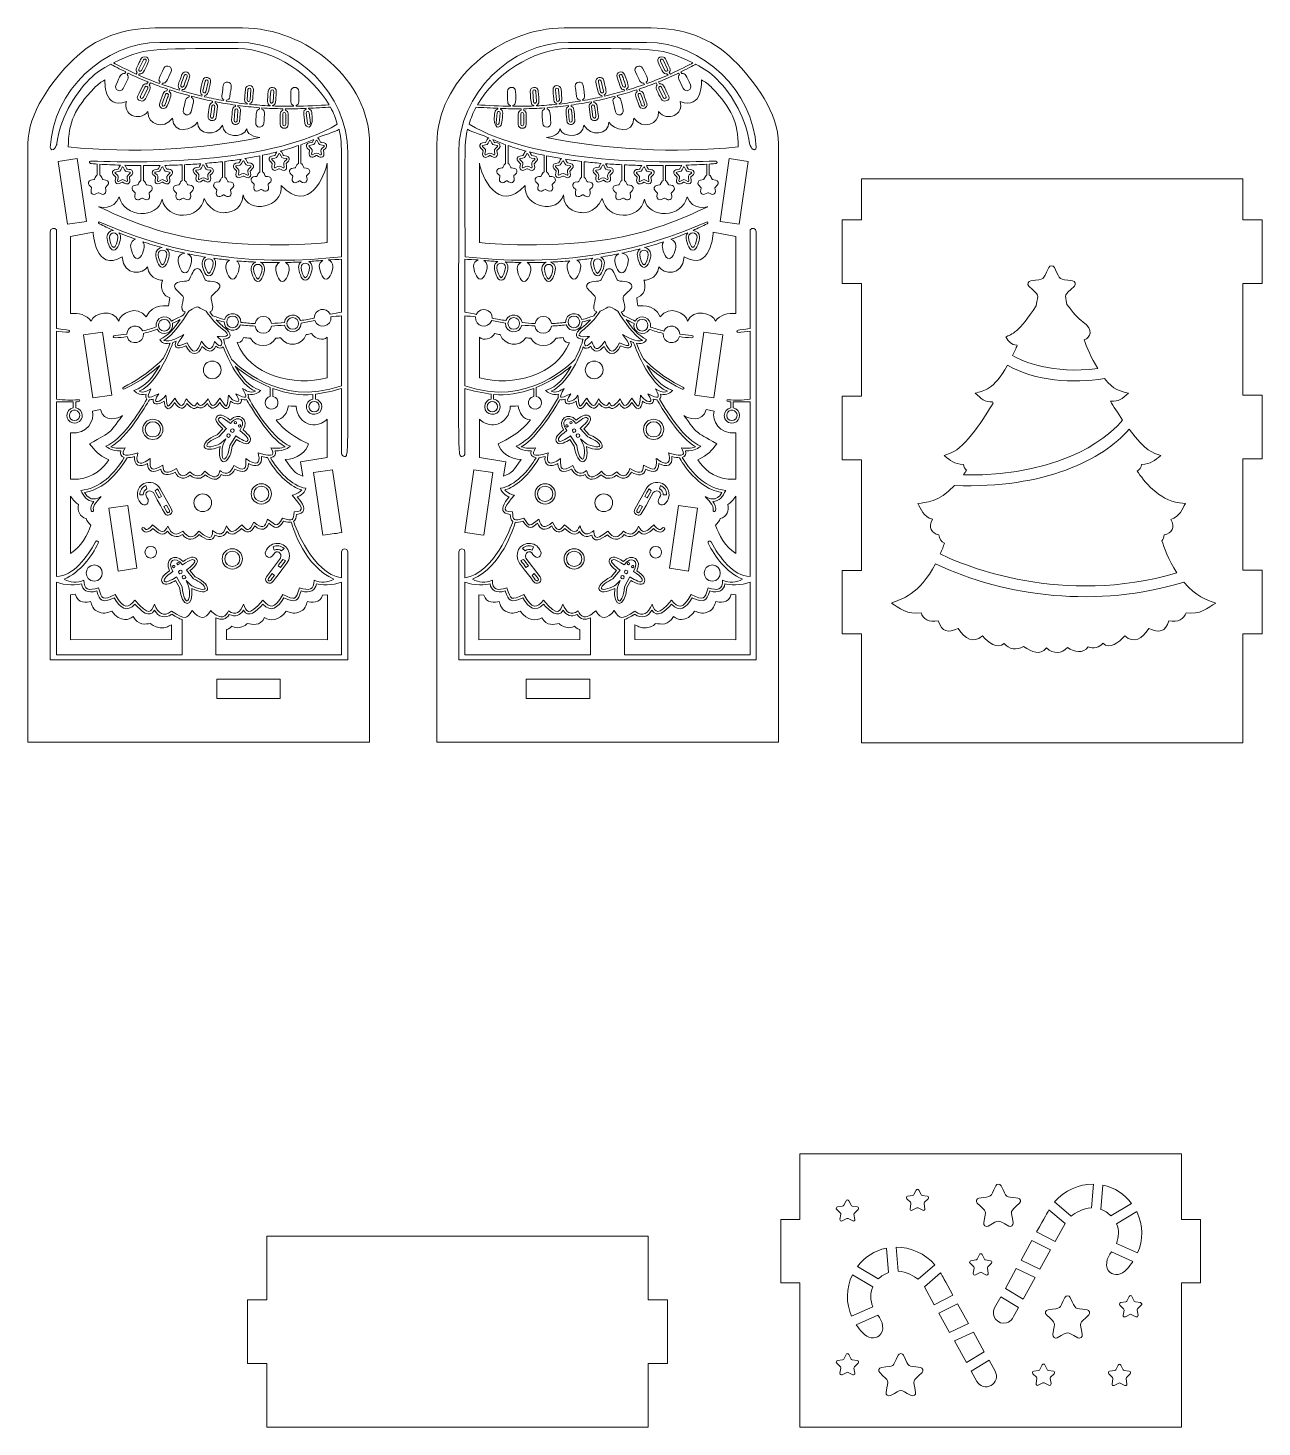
# Model space of a CAD drawing. Header units: inches. Extents: x 97 to 648, y 183 to 807.
import ezdxf

# ---------------------------------------------------------------- set-up
doc = ezdxf.new("R2010")
doc.units = ezdxf.units.IN
doc.header["$MEASUREMENT"] = 0
doc.layers.add('_U+0421_U+043B_U+043E_U+0439 1', color=7, linetype='Continuous')

# ---------------------------------------------------------------- blocks, each defined once
blk = doc.blocks.new('block 3')
at = {"layer": '_U+0421_U+043B_U+043E_U+0439 1', "color": 1, "lineweight": 9, "true_color": 0xff0000}
for points in [[(110.96, 747.54), (119.38, 748.78), (123.47, 720.75), (115.05, 719.51), (110.96, 747.54)], [(122.26, 670.21), (130.68, 671.46), (134.77, 643.42), (126.35, 642.18), (122.26, 670.21)], [(141.96, 594.2), (146.05, 566.17), (137.63, 564.93), (133.54, 592.96), (141.96, 594.2)], [(209.91, 508.16), (181.59, 508.16), (181.59, 516.7), (209.91, 516.7), (209.91, 508.16)]]:
    blk.add_lwpolyline(points, dxfattribs=at)
for points, knots in [([(193.05, 807.03), (193.05, 807.03), (154.14, 807.03), (154.14, 807.03), (140.34, 807.03), (127.36, 802.65), (117.6, 792.89), (107.84, 783.13), (97.46, 769.15), (97.46, 755.35), (97.46, 755.35), (97.46, 488.71), (97.46, 488.71), (97.46, 488.71), (249.73, 488.72), (249.73, 488.72), (249.73, 488.72), (249.73, 755.24), (249.73, 755.24), (249.79, 783.84), (221.66, 807.03), (193.05, 807.03)], [0, 0, 0, 0, 1, 1, 1, 2, 2, 2, 3, 3, 3, 4, 4, 4, 5, 5, 5, 6, 6, 6, 7, 7, 7, 7]), ([(126.96, 780.22), (128.74, 782.09), (130.15, 782.98), (131.75, 783.84), (131.75, 783.84), (130.99, 770.16), (141.31, 774.31), (139.48, 768.51), (146.9, 764.89), (150.9, 769.79), (150.57, 763.85), (158.04, 761.5), (161.87, 766.84), (162.21, 759), (171.03, 761.77), (173.03, 765.07), (172.7, 759.54), (181.66, 758.34), (184.16, 763.77), (184.33, 758.04), (193.41, 757.7), (194.95, 762.04), (195.16, 758.7), (200.84, 758.18), (200.84, 758.18), (172.87, 752.79), (144.5, 751.12), (115.42, 753.98), (115.42, 765.06), (118.4, 771.21), (126.96, 780.22)], [0, 0, 0, 0, 1, 1, 1, 2, 2, 2, 3, 3, 3, 4, 4, 4, 5, 5, 5, 6, 6, 6, 7, 7, 7, 8, 8, 8, 9, 9, 9, 10, 10, 10, 10]), ([(128.91, 727.37), (128.91, 727.37), (135.95, 725.38), (138.16, 731.79), (140.19, 722.38), (155.44, 721.72), (157.22, 730.71), (159.37, 720.89), (174.24, 721.33), (176, 731.04), (179.33, 723.71), (185.58, 724.74), (185.58, 724.74), (185.58, 724.74), (193.31, 724.95), (193.31, 732.7), (195.58, 723.87), (211.33, 726.79), (210.33, 736.79), (222.68, 723.75), (229.92, 741.37), (230.77, 746.75), (230.84, 741.2), (230.77, 735.7), (230.77, 711.4), (230.77, 711.4), (204.57, 708.34), (173.5, 712.8), (156.07, 715.3), (140.29, 721.98), (128.91, 727.37)], [0, 0, 0, 0, 1, 1, 1, 2, 2, 2, 3, 3, 3, 4, 4, 4, 5, 5, 5, 6, 6, 6, 7, 7, 7, 8, 8, 8, 9, 9, 9, 10, 10, 10, 10]), ([(160.65, 686.71), (160.33, 684.21), (160.08, 683.1), (160.08, 683.1), (160.08, 683.1), (153.08, 684.57), (150.16, 678.26), (146.24, 683.96), (138.24, 679.67), (137.99, 676.36), (135.49, 682.12), (126.66, 679.92), (125.58, 676.36), (123.53, 679.18), (119.92, 680.1), (116.42, 679.71), (116.42, 679.71), (116.42, 714.07), (116.42, 714.07), (116.42, 714.07), (126.49, 716.02), (126.49, 716.02), (126.49, 716.02), (127.43, 697.8), (139.45, 705.07), (140.16, 695.87), (149.14, 697.54), (150.73, 700.54), (151.49, 694.54), (157.45, 694.54), (157.45, 694.54), (157.45, 694.54), (155.16, 688.76), (160.65, 686.71)], [0, 0, 0, 0, 1, 1, 1, 2, 2, 2, 3, 3, 3, 4, 4, 4, 5, 5, 5, 6, 6, 6, 7, 7, 7, 8, 8, 8, 9, 9, 9, 10, 10, 10, 11, 11, 11, 11]), ([(190.68, 666.76), (193.01, 666.31), (193.46, 668.99), (193.46, 668.99), (194.5, 668.88), (195.55, 668.8), (196.61, 668.74), (199.12, 664.36), (205.41, 664.37), (207.91, 668.76), (208.61, 668.8), (209.31, 668.85), (210.02, 668.9), (213.01, 664.53), (219.67, 665.37), (221.49, 670.34), (222.29, 670.48), (223.09, 670.63), (223.89, 670.78), (225.58, 668.33), (228.92, 667.4), (230.77, 669.17), (230.77, 669.17), (230.77, 651.13), (230.77, 651.13), (215.97, 647.01), (196.27, 652.28), (190.68, 666.76)], [0, 0, 0, 0, 1, 1, 1, 2, 2, 2, 3, 3, 3, 4, 4, 4, 5, 5, 5, 6, 6, 6, 7, 7, 7, 8, 8, 8, 9, 9, 9, 9]), ([(119.91, 605.95), (119.91, 605.95), (116.42, 605.86), (116.42, 605.86), (116.42, 605.86), (116.42, 626.54), (116.42, 626.54), (123.98, 625.76), (127.24, 632.06), (126.15, 636.18), (126.15, 636.18), (129.72, 636.95), (129.72, 636.95), (131.2, 631.12), (137.67, 632.73), (139.61, 634.34), (133.16, 625.64), (135.4, 627.71), (124.92, 621.65), (127.41, 618.71), (128.51, 616.85), (133.44, 614.53), (130.92, 610.66), (126.82, 606.69), (119.91, 605.95)], [0, 0, 0, 0, 1, 1, 1, 2, 2, 2, 3, 3, 3, 4, 4, 4, 5, 5, 5, 6, 6, 6, 7, 7, 7, 8, 8, 8, 8]), ([(219.99, 607.3), (216.09, 608.78), (215.73, 609.51), (212.08, 614.74), (217.24, 614.62), (221.83, 618.37), (222.44, 621.65), (212.92, 626.1), (209.74, 630.28), (208.03, 632.29), (211.38, 632.29), (213.1, 635.82), (213.53, 638.66), (215.06, 638.22), (217, 638.43), (217, 638.43), (217.05, 635.28), (219.31, 630.46), (224.42, 630.12), (227.1, 629.95), (229.8, 631.34), (230.77, 632.71), (230.77, 632.71), (230.77, 615.62), (230.77, 615.62), (230.77, 615.62), (218.99, 613.6), (218.99, 613.6), (218.99, 613.6), (219.99, 607.3), (219.99, 607.3)], [0, 0, 0, 0, 1, 1, 1, 2, 2, 2, 3, 3, 3, 4, 4, 4, 5, 5, 5, 6, 6, 6, 7, 7, 7, 8, 8, 8, 9, 9, 9, 10, 10, 10, 10]), ([(228.86, 580.88), (228.86, 580.88), (224.77, 608.91), (224.77, 608.91), (224.77, 608.91), (233.22, 610.13), (233.22, 610.13), (233.22, 610.13), (237.32, 582.09), (237.32, 582.09), (233.86, 581.59), (232.29, 581.38), (228.86, 580.88)], [0, 0, 0, 0, 1, 1, 1, 2, 2, 2, 3, 3, 3, 4, 4, 4, 4]), ([(123.4, 588.3), (123.72, 587.07), (124.73, 586.14), (125.54, 585.47), (123.85, 580.84), (121.49, 576.04), (116.42, 572.75), (116.42, 572.75), (116.42, 598.4), (116.42, 598.4), (117.55, 596.44), (118.87, 595.3), (120.04, 594.63), (119.24, 591.71), (120.58, 589.2), (123.4, 588.3)], [0, 0, 0, 0, 1, 1, 1, 2, 2, 2, 3, 3, 3, 4, 4, 4, 5, 5, 5, 5]), ([(116.42, 534.24), (116.42, 534.24), (116.42, 554.41), (116.42, 554.41), (116.42, 554.41), (118.54, 554.63), (118.54, 554.63), (119.5, 550.34), (123.91, 550.82), (125.38, 551.41), (126, 549.9), (126.24, 547.58), (129.24, 546.58), (131.78, 545.73), (133.07, 546.44), (134.83, 547.11), (136.73, 544.45), (138.45, 543.52), (140.66, 543.33), (142.04, 543.21), (143.05, 543.85), (144.33, 544.67), (146.45, 540.58), (149.84, 541.23), (152.1, 541.6), (152.1, 541.6), (153.55, 539.95), (156.45, 539.66), (158.99, 539.41), (159.39, 540.04), (161.45, 541.02), (161.45, 541.02), (161.45, 534.45), (161.45, 534.45), (161.45, 534.45), (116.42, 534.24), (116.42, 534.24)], [0, 0, 0, 0, 1, 1, 1, 2, 2, 2, 3, 3, 3, 4, 4, 4, 5, 5, 5, 6, 6, 6, 7, 7, 7, 8, 8, 8, 9, 9, 9, 10, 10, 10, 11, 11, 11, 12, 12, 12, 12]), ([(230.97, 534.24), (230.97, 534.24), (185.94, 534.45), (185.94, 534.45), (185.94, 534.45), (185.94, 538.88), (185.94, 538.88), (185.94, 538.88), (187.54, 539.17), (188.37, 540.37), (188.37, 540.37), (190.06, 539.58), (190.94, 539.66), (193.85, 539.95), (195.29, 541.61), (195.29, 541.61), (197.55, 541.24), (200.79, 540.08), (202.92, 544.17), (205.3, 542.64), (209.4, 542.69), (212.56, 547.11), (214.33, 546.44), (215.61, 545.73), (218.15, 546.58), (221.15, 547.58), (221.39, 549.9), (222.01, 551.41), (223.56, 550.8), (227.95, 550.53), (228.73, 554.2), (228.73, 554.2), (230.97, 554.41), (230.97, 554.41), (230.97, 554.41), (230.97, 534.24), (230.97, 534.24), (230.97, 534.24), (230.97, 534.24), (230.97, 534.24)], [0, 0, 0, 0, 1, 1, 1, 2, 2, 2, 3, 3, 3, 4, 4, 4, 5, 5, 5, 6, 6, 6, 7, 7, 7, 8, 8, 8, 9, 9, 9, 10, 10, 10, 11, 11, 11, 12, 12, 12, 13, 13, 13, 13])]:
    blk.add_open_spline(points, degree=3, knots=knots, dxfattribs=at)
at = {"layer": '_U+0421_U+043B_U+043E_U+0439 1', "color": 7, "lineweight": 9, "true_color": 0xffffff}
for points, knots in [([(107.41, 753.82), (107.36, 752.7), (108.81, 752.32), (109.34, 753.25), (109.88, 754.19), (110.33, 755.09), (110.39, 755.56), (111.64, 765.95), (117.71, 777), (124.89, 784.18), (128.07, 787.36), (130.54, 788.85), (134.42, 790.85), (135.11, 790.46), (138.83, 788.51), (141.05, 787.41), (141.05, 787.41), (140.61, 786.75), (140.61, 786.75), (138.9, 787.04), (138.61, 785.58), (136.7, 781.64), (135.66, 779.51), (138.89, 777.96), (139.92, 780.08), (139.92, 780.08), (141.92, 784.21), (141.92, 784.21), (142.26, 784.9), (142.1, 785.7), (141.6, 786.23), (141.6, 786.23), (142.05, 786.91), (142.05, 786.91), (144.39, 785.78), (147.39, 784.42), (150.98, 782.97), (150.98, 782.97), (150.5, 782.15), (150.5, 782.15), (148.74, 782.43), (148.52, 780.91), (146.31, 776.46), (145.9, 775.63), (146.51, 774.65), (147.43, 774.65), (147.43, 774.65), (147.43, 774.65), (147.43, 774.65), (149.52, 773.64), (150.19, 776.23), (151.83, 779.61), (152.17, 780.31), (152.01, 781.12), (151.49, 781.65), (151.49, 781.65), (152.03, 782.56), (152.03, 782.56), (154.32, 781.65), (156.85, 780.73), (159.58, 779.81), (159.58, 779.81), (159.38, 778.98), (159.38, 778.98), (158.58, 778.98), (157.94, 778.48), (157.7, 777.79), (156.07, 773.14), (155.84, 772.95), (156.25, 772.09), (156.94, 770.65), (159.03, 770.77), (159.56, 772.27), (161.02, 776.44), (161.83, 777.63), (160.44, 778.64), (160.44, 778.64), (160.64, 779.45), (160.64, 779.45), (163.31, 778.57), (166.07, 777.73), (169.32, 776.86), (169.32, 776.86), (169.25, 776.27), (169.25, 776.27), (168.46, 776.17), (167.89, 775.6), (167.73, 774.9), (166.62, 770.05), (166.42, 769.88), (166.95, 769.05), (167.8, 767.71), (169.85, 768.08), (170.2, 769.62), (170.2, 769.62), (171.22, 774.1), (171.22, 774.1), (171.4, 774.89), (171.02, 775.67), (170.35, 776.05), (170.35, 776.05), (170.41, 776.57), (170.41, 776.57), (173.31, 775.81), (176.42, 775.08), (179.73, 774.41), (179.73, 774.41), (179.73, 773.8), (179.73, 773.8), (179.02, 773.64), (178.45, 773.06), (178.35, 772.3), (177.69, 767.42), (177.5, 767.19), (178.08, 766.43), (179.06, 765.13), (181.07, 765.72), (181.28, 767.27), (181.28, 767.27), (181.9, 771.82), (181.9, 771.82), (182.01, 772.63), (181.56, 773.37), (180.85, 773.69), (180.85, 773.69), (180.85, 774.19), (180.85, 774.19), (183.75, 773.62), (186.78, 773.1), (189.96, 772.65), (189.96, 772.65), (189.94, 772.05), (189.94, 772.05), (188.34, 771.64), (188.59, 770.35), (188.25, 765.88), (188.12, 764.29), (189.99, 763.36), (191.2, 764.39), (191.93, 765.01), (191.79, 765.28), (192.17, 770.19), (192.23, 770.93), (191.83, 771.67), (191.05, 771.98), (191.05, 771.98), (191.07, 772.5), (191.07, 772.5), (194.15, 772.09), (197.35, 771.75), (200.66, 771.5), (200.66, 771.5), (200.66, 770.93), (200.66, 770.93), (199.08, 770.51), (199.32, 769.23), (198.98, 764.76), (198.79, 762.37), (202.37, 762.19), (202.55, 764.49), (202.89, 768.88), (203.36, 770.24), (201.77, 770.86), (201.77, 770.86), (201.77, 771.41), (201.77, 771.41), (204.77, 771.2), (207.85, 771.07), (211.01, 771.02), (211.01, 771.02), (211.08, 770.36), (211.08, 770.36), (210.39, 770.11), (209.9, 769.45), (209.9, 768.68), (209.9, 768.68), (209.9, 764.08), (209.9, 764.08), (209.9, 761.72), (213.48, 761.72), (213.48, 764.08), (213.48, 768.46), (213.85, 769.89), (212.2, 770.39), (212.2, 770.39), (212.13, 771.01), (212.13, 771.01), (215.1, 770.99), (218.06, 771.03), (221.46, 771.2), (221.46, 771.2), (221.46, 770.84), (221.46, 770.84), (219.88, 770.17), (220.39, 768.89), (220.89, 764.43), (221, 763.45), (221.89, 762.74), (222.87, 762.86), (224.78, 764.76), (224.17, 767.36), (223.93, 769.4), (223.85, 770.17), (223.28, 770.77), (222.57, 770.94), (222.57, 770.94), (222.57, 771.26), (222.57, 771.26), (224.66, 771.37), (230.12, 771.53), (232.26, 771.73), (233.82, 768.78), (234.47, 767.34), (235.3, 764.1), (207.03, 747.21), (153.29, 746.59), (125.75, 747.71), (125.75, 747.71), (124.77, 747.79), (124.81, 747.1), (124.85, 746.51), (125.8, 746.58), (125.8, 746.58), (126.92, 746.5), (127.09, 746.43), (128.31, 746.35), (128.31, 746.35), (128.31, 741.43), (128.31, 741.43), (127.72, 741.17), (127.65, 740.85), (127.04, 739.6), (126.97, 739.55), (126.91, 739.5), (126.84, 739.45), (126.84, 739.45), (125.52, 739.26), (125.52, 739.26), (124.39, 739.1), (123.94, 737.71), (124.76, 736.92), (124.76, 736.92), (125.71, 735.98), (125.71, 735.98), (125.74, 735.9), (125.76, 735.83), (125.79, 735.75), (125.6, 734.63), (125.25, 733.71), (126.11, 733.09), (126.96, 732.47), (127.67, 733.04), (128.73, 733.6), (128.82, 733.6), (128.9, 733.6), (128.99, 733.6), (130.06, 733.04), (130.77, 732.48), (131.62, 733.09), (132.48, 733.72), (132.13, 734.61), (131.94, 735.75), (131.96, 735.83), (131.99, 735.9), (132.01, 735.98), (132.01, 735.98), (132.97, 736.92), (132.97, 736.92), (133.79, 737.71), (133.34, 739.1), (132.21, 739.26), (132.21, 739.26), (130.88, 739.45), (130.88, 739.45), (130.82, 739.5), (130.75, 739.55), (130.69, 739.6), (130.07, 740.84), (130, 741.17), (129.42, 741.43), (129.42, 741.43), (129.42, 746.29), (129.42, 746.29), (132.28, 746.13), (135.4, 745.98), (138.72, 745.88), (138.39, 745.58), (138.36, 745.4), (137.81, 744.28), (137.73, 744.23), (137.66, 744.17), (137.59, 744.12), (136.4, 743.94), (135.49, 743.98), (135.17, 742.99), (134.84, 741.98), (135.64, 741.46), (136.48, 740.65), (136.5, 740.57), (136.52, 740.5), (136.55, 740.42), (136.55, 740.42), (136.32, 739.1), (136.32, 739.1), (136.13, 737.98), (137.31, 737.12), (138.32, 737.65), (138.32, 737.65), (139.5, 738.27), (139.5, 738.27), (139.59, 738.27), (139.67, 738.27), (139.75, 738.27), (140.76, 737.74), (141.07, 737.49), (141.57, 737.49), (142.4, 737.49), (143.07, 738.23), (142.92, 739.1), (142.92, 739.1), (142.7, 740.42), (142.7, 740.42), (142.72, 740.5), (142.75, 740.57), (142.77, 740.65), (143.64, 741.49), (144.4, 741.99), (144.08, 742.99), (143.75, 744.01), (142.8, 743.95), (141.65, 744.12), (141.58, 744.17), (141.52, 744.21), (141.45, 744.26), (141.45, 744.26), (140.86, 745.46), (140.86, 745.46), (140.86, 745.46), (140.86, 745.46), (140.86, 745.46), (140.79, 745.6), (140.7, 745.72), (140.59, 745.82), (142.91, 745.76), (145.32, 745.71), (147.8, 745.69), (147.8, 745.69), (147.8, 739.03), (147.8, 739.03), (147.22, 738.77), (147.15, 738.45), (146.54, 737.22), (146.46, 737.16), (146.39, 737.11), (146.32, 737.05), (145.13, 736.88), (144.22, 736.92), (143.9, 735.93), (143.58, 734.93), (144.34, 734.43), (145.21, 733.59), (145.23, 733.5), (145.25, 733.44), (145.28, 733.35), (145.28, 733.35), (145.05, 732.04), (145.05, 732.04), (144.91, 731.17), (145.58, 730.43), (146.41, 730.43), (146.91, 730.43), (147.22, 730.68), (148.23, 731.21), (148.31, 731.21), (148.39, 731.21), (148.48, 731.21), (148.48, 731.21), (149.66, 730.59), (149.66, 730.59), (150.67, 730.06), (151.85, 730.91), (151.65, 732.04), (151.65, 732.04), (151.43, 733.35), (151.43, 733.35), (151.46, 733.43), (151.48, 733.5), (151.5, 733.59), (152.37, 734.43), (153.13, 734.93), (152.81, 735.93), (152.48, 736.94), (151.54, 736.89), (150.39, 737.05), (150.32, 737.11), (150.25, 737.16), (150.17, 737.22), (149.56, 738.45), (149.49, 738.77), (148.91, 739.03), (148.91, 739.03), (148.91, 745.68), (148.91, 745.68), (151.33, 745.67), (153.36, 745.67), (156.33, 745.72), (156.14, 745.48), (155.72, 744.56), (155.57, 744.26), (155.53, 744.19), (155.46, 744.13), (155.37, 744.12), (154.18, 743.95), (153.26, 743.99), (152.94, 742.99), (152.61, 741.98), (153.41, 741.47), (154.24, 740.65), (154.27, 740.57), (154.29, 740.5), (154.32, 740.42), (154.32, 740.42), (154.09, 739.1), (154.09, 739.1), (153.9, 737.98), (155.08, 737.12), (156.09, 737.65), (156.09, 737.65), (157.27, 738.28), (157.27, 738.28), (157.36, 738.28), (157.43, 738.27), (157.52, 738.27), (158.53, 737.74), (158.84, 737.49), (159.34, 737.49), (160.16, 737.49), (160.84, 738.24), (160.69, 739.1), (160.69, 739.1), (160.47, 740.42), (160.47, 740.42), (160.49, 740.5), (160.52, 740.57), (160.54, 740.65), (161.41, 741.5), (162.17, 742), (161.85, 743), (161.52, 744.01), (160.57, 743.96), (159.41, 744.12), (159.35, 744.17), (159.29, 744.22), (159.22, 744.27), (159.22, 744.27), (158.63, 745.47), (158.63, 745.47), (158.63, 745.47), (158.63, 745.47), (158.63, 745.47), (158.57, 745.57), (158.51, 745.67), (158.43, 745.76), (160.98, 745.81), (163.37, 745.89), (166.17, 746.02), (166.17, 746.02), (166.17, 739.04), (166.17, 739.04), (165.52, 738.75), (165.41, 738.23), (164.9, 737.2), (164.84, 737.15), (164.78, 737.11), (164.71, 737.06), (163.51, 736.89), (162.6, 736.93), (162.28, 735.93), (161.95, 734.93), (162.71, 734.43), (163.58, 733.59), (163.61, 733.51), (163.63, 733.44), (163.66, 733.36), (163.66, 733.36), (163.43, 732.04), (163.43, 732.04), (163.28, 731.18), (163.96, 730.43), (164.78, 730.43), (165.28, 730.43), (165.59, 730.68), (166.6, 731.21), (166.69, 731.21), (166.77, 731.21), (166.85, 731.21), (166.85, 731.21), (168.04, 730.59), (168.04, 730.59), (169.04, 730.06), (170.22, 730.92), (170.03, 732.04), (170.03, 732.04), (169.8, 733.36), (169.8, 733.36), (169.83, 733.44), (169.85, 733.51), (169.88, 733.59), (170.75, 734.43), (171.51, 734.93), (171.19, 735.93), (170.86, 736.94), (169.91, 736.89), (168.75, 737.06), (168.68, 737.11), (168.62, 737.15), (168.56, 737.2), (168.56, 737.2), (167.96, 738.4), (167.96, 738.4), (167.96, 738.4), (167.96, 738.4), (167.96, 738.4), (167.82, 738.7), (167.58, 738.91), (167.29, 739.04), (167.29, 739.04), (167.29, 746.07), (167.29, 746.07), (169.65, 746.19), (172.07, 746.34), (174.53, 746.52), (174.35, 746.29), (173.92, 745.38), (173.79, 745.11), (173.75, 745.03), (173.68, 744.98), (173.59, 744.97), (172.41, 744.79), (171.49, 744.84), (171.16, 743.84), (170.83, 742.82), (171.65, 742.29), (172.47, 741.5), (172.49, 741.42), (172.51, 741.35), (172.54, 741.27), (172.54, 741.27), (172.31, 739.95), (172.31, 739.95), (172.12, 738.82), (173.3, 737.97), (174.31, 738.5), (174.31, 738.5), (175.49, 739.12), (175.49, 739.12), (175.58, 739.12), (175.66, 739.12), (175.74, 739.12), (176.75, 738.59), (177.06, 738.34), (177.56, 738.34), (178.39, 738.34), (179.06, 739.09), (178.91, 739.95), (178.91, 739.95), (178.69, 741.27), (178.69, 741.27), (178.71, 741.35), (178.74, 741.42), (178.76, 741.5), (179.62, 742.33), (180.39, 742.84), (180.07, 743.84), (179.74, 744.85), (178.8, 744.8), (177.65, 744.96), (177.58, 745.02), (177.5, 745.08), (177.43, 745.13), (176.87, 746.26), (176.85, 746.41), (176.56, 746.69), (179.06, 746.89), (181.59, 747.14), (184.13, 747.43), (184.13, 747.43), (184.13, 740.44), (184.13, 740.44), (183.55, 740.18), (183.48, 739.85), (182.87, 738.61), (182.8, 738.56), (182.74, 738.51), (182.67, 738.46), (182.67, 738.46), (181.34, 738.27), (181.34, 738.27), (180.22, 738.1), (179.77, 736.72), (180.58, 735.92), (180.58, 735.92), (181.54, 734.99), (181.54, 734.99), (181.57, 734.91), (181.59, 734.84), (181.62, 734.76), (181.41, 733.58), (181.09, 732.71), (181.94, 732.1), (182.79, 731.48), (183.5, 732.05), (184.57, 732.61), (184.65, 732.61), (184.73, 732.61), (184.81, 732.61), (185.77, 732.11), (186.57, 731.46), (187.44, 732.1), (188.31, 732.72), (187.96, 733.61), (187.76, 734.76), (187.79, 734.84), (187.81, 734.91), (187.84, 734.99), (187.84, 734.99), (188.8, 735.92), (188.8, 735.92), (189.61, 736.72), (189.16, 738.1), (188.04, 738.27), (188.04, 738.27), (186.71, 738.46), (186.71, 738.46), (186.64, 738.51), (186.59, 738.55), (186.52, 738.6), (186.52, 738.6), (185.92, 739.8), (185.92, 739.8), (185.92, 739.8), (185.92, 739.8), (185.92, 739.8), (185.78, 740.1), (185.54, 740.31), (185.25, 740.44), (185.25, 740.44), (185.25, 747.56), (185.25, 747.56), (187.65, 747.85), (190.06, 748.18), (192.47, 748.55), (192.27, 748.33), (191.81, 747.33), (191.66, 747.03), (191.63, 746.96), (191.55, 746.9), (191.47, 746.89), (191.47, 746.89), (190.14, 746.7), (190.14, 746.7), (189.02, 746.53), (188.57, 745.15), (189.38, 744.35), (189.38, 744.35), (190.34, 743.42), (190.34, 743.42), (190.37, 743.34), (190.39, 743.27), (190.41, 743.19), (190.21, 742), (189.89, 741.14), (190.74, 740.53), (191.58, 739.91), (192.29, 740.48), (193.36, 741.04), (193.45, 741.04), (193.53, 741.04), (193.62, 741.04), (194.62, 740.51), (195.38, 739.9), (196.24, 740.53), (197.1, 741.15), (196.76, 742.04), (196.56, 743.19), (196.59, 743.27), (196.61, 743.34), (196.64, 743.42), (196.64, 743.42), (197.6, 744.35), (197.6, 744.35), (198.41, 745.15), (197.96, 746.53), (196.83, 746.7), (196.83, 746.7), (195.51, 746.89), (195.51, 746.89), (195.44, 746.94), (195.38, 746.99), (195.31, 747.04), (194.8, 748.07), (194.7, 748.51), (194.16, 748.82), (196.4, 749.18), (198.64, 749.59), (200.86, 750.04), (200.86, 750.04), (200.86, 742.85), (200.86, 742.85), (200.28, 742.59), (200.21, 742.26), (199.61, 741.03), (199.53, 740.98), (199.46, 740.92), (199.38, 740.87), (198.21, 740.7), (197.29, 740.74), (196.97, 739.74), (196.64, 738.74), (197.41, 738.24), (198.27, 737.4), (198.3, 737.32), (198.32, 737.25), (198.35, 737.17), (198.35, 737.17), (198.12, 735.85), (198.12, 735.85), (197.93, 734.73), (199.11, 733.87), (200.11, 734.4), (200.11, 734.4), (201.3, 735.02), (201.3, 735.02), (201.38, 735.02), (201.46, 735.02), (201.55, 735.02), (202.55, 734.49), (202.87, 734.24), (203.37, 734.24), (204.19, 734.24), (204.87, 734.99), (204.72, 735.85), (204.72, 735.85), (204.49, 737.17), (204.49, 737.17), (204.52, 737.25), (204.54, 737.32), (204.57, 737.4), (205.38, 738.19), (206.2, 738.73), (205.87, 739.74), (205.54, 740.75), (204.6, 740.7), (203.44, 740.87), (203.37, 740.92), (203.31, 740.96), (203.24, 741.01), (202.75, 742.01), (202.64, 742.55), (201.98, 742.85), (201.98, 742.85), (201.98, 750.27), (201.98, 750.27), (204.14, 750.72), (206.29, 751.21), (208.41, 751.76), (208.21, 751.53), (207.77, 750.57), (207.63, 750.29), (207.59, 750.21), (207.52, 750.15), (207.43, 750.14), (207.43, 750.14), (206.11, 749.95), (206.11, 749.95), (204.98, 749.79), (204.53, 748.4), (205.35, 747.61), (205.35, 747.61), (206.31, 746.67), (206.31, 746.67), (206.33, 746.59), (206.35, 746.52), (206.38, 746.44), (206.18, 745.25), (205.85, 744.4), (206.7, 743.78), (207.57, 743.15), (208.33, 743.77), (209.33, 744.3), (209.42, 744.3), (209.49, 744.29), (209.58, 744.29), (210.65, 743.73), (211.36, 743.16), (212.21, 743.78), (213.07, 744.4), (212.73, 745.29), (212.53, 746.44), (212.55, 746.52), (212.58, 746.59), (212.6, 746.67), (212.6, 746.67), (213.56, 747.61), (213.56, 747.61), (214.38, 748.4), (213.93, 749.79), (212.8, 749.95), (212.8, 749.95), (211.48, 750.14), (211.48, 750.14), (211.41, 750.19), (211.35, 750.24), (211.28, 750.29), (210.67, 751.53), (210.57, 751.92), (209.93, 752.16), (212.68, 752.9), (215.38, 753.71), (217.99, 754.62), (217.99, 754.62), (217.99, 746.66), (217.99, 746.66), (217.35, 746.37), (217.23, 745.85), (216.73, 744.82), (216.66, 744.77), (216.6, 744.73), (216.53, 744.68), (215.34, 744.51), (214.42, 744.55), (214.1, 743.55), (213.77, 742.54), (214.58, 742.01), (215.4, 741.21), (215.43, 741.13), (215.45, 741.06), (215.48, 740.98), (215.48, 740.98), (215.25, 739.66), (215.25, 739.66), (215.1, 738.8), (215.78, 738.05), (216.6, 738.05), (217.1, 738.05), (217.41, 738.3), (218.42, 738.83), (218.51, 738.83), (218.59, 738.83), (218.67, 738.83), (218.67, 738.83), (219.86, 738.21), (219.86, 738.21), (220.87, 737.68), (222.04, 738.54), (221.85, 739.66), (221.85, 739.66), (221.63, 740.98), (221.63, 740.98), (221.65, 741.06), (221.68, 741.13), (221.7, 741.21), (222.57, 742.05), (223.33, 742.55), (223.01, 743.55), (222.68, 744.57), (221.73, 744.51), (220.57, 744.68), (220.5, 744.73), (220.45, 744.77), (220.38, 744.82), (220.38, 744.82), (219.79, 746.02), (219.79, 746.02), (219.79, 746.02), (219.79, 746.02), (219.79, 746.02), (219.64, 746.32), (219.4, 746.53), (219.11, 746.66), (219.11, 746.66), (219.11, 755.01), (219.11, 755.01), (221.07, 755.71), (222.97, 756.46), (224.83, 757.27), (224.83, 757.27), (224.27, 756.14), (224.27, 756.14), (224.2, 756.09), (224.14, 756.04), (224.07, 755.99), (224.07, 755.99), (222.75, 755.8), (222.75, 755.8), (221.62, 755.64), (221.17, 754.25), (221.98, 753.46), (221.98, 753.46), (222.94, 752.52), (222.94, 752.52), (222.97, 752.44), (222.99, 752.37), (223.02, 752.29), (222.81, 751.1), (222.49, 750.25), (223.34, 749.63), (224.19, 749.01), (224.9, 749.58), (225.97, 750.15), (226.05, 750.15), (226.13, 750.15), (226.21, 750.15), (227.22, 749.62), (227.98, 749), (228.84, 749.63), (229.71, 750.26), (229.36, 751.15), (229.17, 752.29), (229.19, 752.37), (229.22, 752.44), (229.24, 752.52), (229.24, 752.52), (230.2, 753.46), (230.2, 753.46), (231.02, 754.25), (230.56, 755.64), (229.44, 755.8), (229.44, 755.8), (228.11, 755.99), (228.11, 755.99), (228.04, 756.05), (227.99, 756.09), (227.92, 756.14), (227.92, 756.14), (227.33, 757.34), (227.33, 757.34), (227.33, 757.34), (227.33, 757.34), (227.33, 757.34), (227.16, 757.68), (226.86, 757.92), (226.52, 758.03), (228.7, 759.04), (234.13, 760.69), (236.13, 761.86), (237.55, 755.6), (237.2, 756.35), (237.2, 705.07), (200.06, 700.79), (164.13, 705.13), (129.54, 720.49), (128.99, 720.81), (128.51, 720.05), (129.3, 719.74), (131.23, 718.77), (133.31, 717.78), (135.55, 716.8), (133.93, 716.74), (132.64, 715.41), (132.64, 713.78), (132.64, 712.39), (133.74, 708.01), (135.66, 708.01), (137.58, 708.01), (138.69, 712.39), (138.69, 713.78), (138.69, 714.54), (138.4, 715.24), (137.93, 715.77), (140.39, 714.74), (142.79, 713.8), (145.43, 712.85), (144.16, 712.49), (143.23, 711.32), (143.23, 709.94), (143.23, 708.55), (144.34, 704.17), (146.26, 704.17), (148.17, 704.17), (149.28, 708.55), (149.28, 709.94), (149.28, 710.6), (149.06, 711.21), (148.7, 711.71), (151.36, 710.82), (154.2, 709.95), (157.23, 709.11), (155.64, 709.02), (154.38, 707.71), (154.38, 706.1), (154.38, 704.71), (155.48, 700.33), (157.4, 700.33), (159.32, 700.33), (160.43, 704.71), (160.43, 706.1), (160.43, 707.15), (159.89, 708.07), (159.07, 708.62), (161.71, 707.92), (164.48, 707.26), (167.38, 706.64), (165.71, 706.64), (164.36, 705.28), (164.36, 703.62), (164.36, 702.22), (165.47, 697.84), (167.39, 697.84), (169.3, 697.84), (170.41, 702.22), (170.41, 703.62), (170.41, 704.85), (169.66, 705.91), (168.6, 706.38), (171.18, 705.85), (173.86, 705.36), (176.65, 704.91), (175.71, 704.4), (175.07, 703.4), (175.07, 702.26), (175.07, 700.87), (176.17, 696.49), (178.09, 696.49), (180.01, 696.49), (181.11, 700.87), (181.11, 702.26), (181.11, 703.08), (180.78, 703.83), (180.24, 704.38), (182.54, 704.06), (184.9, 703.77), (187.33, 703.52), (186.33, 703.02), (185.64, 702), (185.64, 700.81), (185.64, 699.42), (186.75, 695.04), (188.66, 695.04), (190.58, 695.04), (191.69, 699.42), (191.69, 700.81), (191.69, 701.79), (191.21, 702.66), (190.49, 703.22), (193.26, 702.98), (196.1, 702.79), (199.03, 702.66), (197.8, 702.28), (196.9, 701.13), (196.9, 699.78), (196.9, 698.38), (198.01, 694), (199.93, 694), (201.85, 694), (202.95, 698.38), (202.95, 699.78), (202.95, 701.05), (202.16, 702.14), (201.05, 702.58), (204.41, 702.47), (206.82, 702.45), (209.51, 702.47), (208.54, 701.96), (207.87, 700.95), (207.87, 699.78), (207.87, 698.38), (208.97, 694), (210.89, 694), (212.81, 694), (213.92, 698.38), (213.92, 699.78), (213.92, 700.97), (213.21, 702.01), (212.2, 702.5), (214.52, 702.54), (216.88, 702.62), (219.28, 702.74), (218.55, 702.19), (218.07, 701.32), (218.07, 700.33), (218.07, 698.94), (219.18, 694.56), (221.1, 694.56), (223.02, 694.56), (224.12, 698.94), (224.12, 700.33), (224.12, 701.44), (223.52, 702.41), (222.63, 702.94), (224.67, 703.07), (226.74, 703.23), (228.84, 703.43), (227.94, 702.9), (227.33, 701.93), (227.33, 700.81), (227.33, 699.42), (228.44, 695.04), (230.35, 695.04), (232.27, 695.04), (233.38, 699.42), (233.38, 700.81), (233.38, 702.14), (232.52, 703.26), (231.33, 703.67), (232.17, 703.76), (236.36, 703.86), (237.21, 703.95), (237.21, 703.95), (237.21, 680.42), (237.21, 680.42), (236.76, 680.29), (232.86, 679.57), (232.19, 679.39), (230.51, 683.1), (224.94, 681.78), (225.1, 677.72), (223.06, 677.3), (221, 676.92), (218.95, 676.6), (217.58, 680.27), (212.19, 679.59), (211.78, 675.7), (209.82, 675.52), (207.89, 675.38), (206, 675.31), (205.32, 679.44), (199.34, 679.43), (198.68, 675.29), (196.51, 675.37), (194.4, 675.54), (192.37, 675.79), (192.62, 680.14), (186.39, 681.29), (185.11, 677.08), (182.98, 677.58), (182.05, 677.87), (179.8, 678.78), (179.36, 679.33), (178.92, 679.89), (178.48, 680.48), (181.54, 681.34), (178.19, 686.48), (179.28, 687.54), (182.33, 690.51), (183.3, 691.05), (182.91, 692.4), (182.2, 694.85), (177.12, 693.53), (176.5, 694.78), (174.58, 698.68), (174.39, 699.74), (172.91, 699.74), (171.42, 699.74), (171.24, 698.69), (169.32, 694.8), (168.71, 693.56), (163.68, 694.78), (162.93, 692.49), (162.47, 691.07), (163.42, 690.57), (166.53, 687.54), (167.59, 686.51), (164.17, 680.9), (167.58, 680.43), (167.29, 679.97), (167, 679.5), (166.69, 679.03), (164.46, 677.81), (163.53, 677.34), (161.42, 676.41), (159.27, 680.02), (153.72, 677.81), (154.6, 673.74), (152.6, 673.06), (150.59, 672.46), (148.59, 671.96), (146.98, 675.54), (141.62, 674.47), (141.5, 670.55), (139.61, 670.28), (138.12, 670.12), (136.26, 670.01), (135.29, 670), (135.2, 668.72), (136.29, 668.89), (138.19, 669), (139.71, 669.17), (141.63, 669.44), (142.85, 665.05), (149.44, 666.35), (148.89, 670.88), (150.92, 671.39), (152.97, 672), (154.99, 672.7), (157.1, 668.96), (162.83, 671.22), (161.84, 675.38), (163.24, 676), (164.15, 676.42), (165.36, 677.05), (162.82, 673.39), (159.98, 669.87), (156.24, 668.15), (156.75, 667.41), (157.45, 665.94), (160.79, 666.58), (160.3, 665.25), (159.28, 662.69), (157.86, 659.79), (156.69, 658.55), (150.33, 651.95), (140.15, 646.95), (139.23, 646.47), (139.76, 645.71), (140.47, 646.1), (147.78, 649.6), (153.18, 653.91), (156.19, 656.63), (153.28, 651.48), (150, 647.04), (144.57, 645.5), (145.48, 644.69), (146.99, 643.03), (150.07, 643.87), (149.87, 643.05), (149.86, 642.17), (150.51, 641.64), (146.67, 635.06), (139.21, 623.35), (132.13, 620.63), (133.13, 619.86), (134.6, 618.43), (138.88, 618.58), (138.44, 617.14), (138.89, 615.97), (140.38, 615.59), (136.08, 608.27), (129.53, 601.77), (120.97, 600.86), (122.24, 598.25), (123.82, 595.99), (126.74, 595.96), (125.96, 594.84), (125.05, 593.13), (125.62, 591.81), (125.98, 590.98), (126.87, 591.71), (126.64, 592.25), (125.94, 593.88), (129.14, 597.09), (130.08, 598.12), (128.26, 597.39), (125.29, 595.46), (122.69, 599.94), (133.52, 601.63), (140.46, 613.4), (141.6, 615.46), (142.51, 615.47), (143.63, 615.64), (144.99, 616), (144.46, 612.04), (147.39, 610.86), (150.75, 612.92), (150.91, 609.06), (153.17, 608.51), (156.63, 610.31), (157.31, 607.28), (160.09, 607.39), (163.06, 609.04), (164.49, 605.68), (167.72, 605.78), (169.68, 607.67), (172.36, 605.61), (174.83, 606), (176.47, 607.8), (179.14, 605.59), (182.23, 604.77), (183.62, 607.98), (186.16, 606.58), (188.38, 607.88), (189.71, 610.42), (193.32, 608.48), (195.62, 609), (195.78, 612.92), (199.15, 610.86), (202.08, 612.04), (201.55, 616), (202.56, 615.73), (203.44, 615.57), (204.2, 615.5), (209.77, 605.38), (216.88, 601.64), (219.48, 601.11), (218.58, 600.2), (217.43, 599.19), (215.22, 598.73), (219, 594.22), (221.71, 591.4), (216.04, 591.28), (215.84, 587.51), (215.66, 587.12), (210.92, 588.47), (208.08, 584.02), (208.53, 585.17), (204.24, 588.11), (203.1, 584.2), (202, 583.55), (198.13, 586.81), (196.19, 582.54), (195.13, 582.61), (192.81, 585.6), (188.2, 581.17), (187.76, 581.98), (185.92, 585.12), (185.69, 584.38), (185.18, 582.13), (183.56, 581.59), (182.16, 581.12), (180.76, 582.29), (179.75, 583.03), (179.7, 581.44), (180.05, 577.09), (173.59, 582.79), (171.11, 579.27), (168.85, 579.49), (166.54, 582.74), (163.59, 580.62), (161.58, 580.94), (159.82, 584.97), (158.1, 582.05), (157.64, 581.16), (153.01, 585.6), (151.37, 583.49), (150.36, 582.81), (149.2, 584.16), (148.54, 584.78), (147.7, 583.97), (148.51, 583.26), (149.94, 581.79), (151.54, 582.13), (153.12, 583.95), (155.43, 581.8), (157.73, 580.15), (159.7, 582.69), (161.27, 580.32), (163.66, 579.57), (166.28, 581.21), (168.68, 578.21), (171.55, 578.65), (173.76, 581.17), (176.56, 578.91), (180.06, 577.54), (180.73, 581.01), (183.04, 579.71), (185, 580.47), (186.18, 582.61), (188.15, 580.18), (190.43, 581.83), (192.7, 583.95), (194.75, 581.6), (196.82, 581.72), (198.53, 585.04), (201.67, 582.63), (203.76, 583.41), (204.85, 586.32), (207.5, 584.37), (208.55, 582.81), (211.41, 587.17), (212.82, 586.78), (213.95, 586.58), (214.83, 586.7), (215.66, 583.78), (220.98, 566.96), (233.85, 561.29), (231, 559.73), (228.05, 559.48), (224.96, 560.95), (225.11, 556.52), (222.68, 556.03), (218.52, 557.54), (216.84, 552.09), (216.76, 551.72), (211.03, 554.49), (207.25, 547.82), (205.27, 548.27), (202.21, 551.97), (195.49, 543.96), (194.75, 547.16), (193.54, 550.26), (191.97, 546.34), (190.31, 544.98), (186.78, 547.18), (186.28, 546.18), (185.65, 544.83), (184.2, 544.59), (182.33, 544.29), (180.27, 545.94), (178.93, 547.29), (176.48, 543.03), (173.78, 543.45), (170.66, 547.31), (168.01, 543.49), (167.97, 543.1), (161.49, 547.05), (157.78, 544.2), (155.61, 545.93), (153.82, 550.23), (152.34, 546.44), (151.36, 544.58), (145.16, 551.97), (142.14, 548.31), (140.15, 547.77), (136.34, 554.49), (130.59, 551.72), (130.52, 552.11), (128.85, 557.54), (124.67, 556.03), (122.26, 556.54), (122.41, 560.95), (119.31, 559.47), (116.29, 559.78), (113.53, 561.29), (120.91, 564.54), (125.8, 571.46), (128.79, 577.32), (129.24, 578.2), (127.99, 578.83), (127.52, 577.95), (123.82, 571.06), (117.74, 562.78), (110.16, 562.52), (110.16, 562.52), (110.16, 640.4), (110.16, 640.4), (111.08, 640.36), (115.71, 640.32), (117.67, 640.38), (117.67, 640.38), (117.67, 637.71), (117.67, 637.71), (113.95, 637.1), (113.84, 631.81), (117.42, 630.98), (119.66, 630.47), (121.66, 632.17), (121.66, 634.32), (121.66, 636.03), (120.41, 637.44), (118.79, 637.71), (118.79, 637.71), (118.79, 640.43), (118.79, 640.43), (119.38, 640.46), (119.35, 640.44), (119.93, 640.49), (120.81, 640.57), (120.7, 641.4), (119.93, 641.32), (116.63, 641.03), (113.78, 641.11), (110.16, 641.52), (110.16, 641.52), (110.16, 671.87), (110.16, 671.87), (110.59, 671.71), (114.96, 671.36), (114.96, 671.36), (116.25, 671.21), (116.36, 672.4), (115.4, 672.39), (115.4, 672.39), (110.69, 672.86), (110.16, 673.06), (110.16, 673.06), (110.16, 717.02), (110.16, 717.02), (109.36, 718.31), (107.38, 717.74), (107.38, 716.23), (107.38, 716.23), (107.38, 525.4), (107.38, 525.4), (113.88, 525.4), (240, 525.4), (240, 525.4), (240, 525.4), (240, 573.49), (240, 573.49), (240, 575.33), (237.21, 575.34), (237.21, 573.49), (237.21, 573.49), (237.21, 561.95), (237.21, 561.95), (224.35, 563.87), (216.61, 584.59), (215.88, 587.07), (216.82, 587.72), (217, 588.98), (217.09, 590.19), (220.78, 590.46), (221.26, 592.85), (219.08, 595.95), (219.08, 595.95), (217.51, 597.99), (217.51, 597.99), (217.51, 597.99), (220.93, 599.34), (221.35, 601.84), (214.89, 602.91), (208.91, 609.73), (205.51, 615.47), (207.47, 615.65), (208.17, 616.89), (207.67, 618.57), (211.94, 618.42), (213.41, 619.85), (214.41, 620.62), (207.27, 623.36), (199.28, 635.83), (195.71, 642.19), (195.71, 642.19), (195.55, 642.1), (195.55, 642.1), (195.78, 642.62), (195.69, 643.29), (195.52, 643.87), (198.55, 643.01), (200.22, 644.6), (201.32, 645.47), (195.9, 647.01), (192.74, 651.21), (189.82, 656.29), (192.8, 653.77), (198.34, 649.64), (205.48, 646.77), (205.48, 646.77), (205.48, 642.83), (205.48, 642.83), (202.36, 642.22), (202.42, 637.72), (205.51, 637.18), (209.27, 636.52), (210.27, 642.11), (206.59, 642.83), (206.59, 642.83), (206.59, 646.33), (206.59, 646.33), (212.86, 643.98), (218.81, 643.19), (224.46, 643.68), (224.46, 643.68), (224.46, 641.6), (224.46, 641.6), (222.59, 641.29), (221.22, 639.48), (221.66, 637.45), (222.52, 633.52), (228.45, 634.11), (228.45, 638.22), (228.45, 639.92), (227.2, 641.33), (225.57, 641.6), (225.57, 641.6), (225.57, 643.81), (225.57, 643.81), (228.27, 644.12), (234.39, 645.32), (237.21, 646.34), (237.21, 646.34), (237.21, 617.39), (237.21, 617.39), (237.21, 616.62), (237.84, 615.99), (238.61, 615.99), (240.65, 615.99), (240, 616), (240, 751.64), (240.06, 777.45), (216.96, 800.6), (191.14, 800.6), (191.14, 800.6), (156.22, 800.6), (156.22, 800.6), (131.15, 800.6), (108.61, 778.74), (107.41, 753.82)], [0, 0, 0, 0, 1, 1, 1, 2, 2, 2, 3, 3, 3, 4, 4, 4, 5, 5, 5, 6, 6, 6, 7, 7, 7, 8, 8, 8, 9, 9, 9, 10, 10, 10, 11, 11, 11, 12, 12, 12, 13, 13, 13, 14, 14, 14, 15, 15, 15, 16, 16, 16, 17, 17, 17, 18, 18, 18, 19, 19, 19, 20, 20, 20, 21, 21, 21, 22, 22, 22, 23, 23, 23, 24, 24, 24, 25, 25, 25, 26, 26, 26, 27, 27, 27, 28, 28, 28, 29, 29, 29, 30, 30, 30, 31, 31, 31, 32, 32, 32, 33, 33, 33, 34, 34, 34, 35, 35, 35, 36, 36, 36, 37, 37, 37, 38, 38, 38, 39, 39, 39, 40, 40, 40, 41, 41, 41, 42, 42, 42, 43, 43, 43, 44, 44, 44, 45, 45, 45, 46, 46, 46, 47, 47, 47, 48, 48, 48, 49, 49, 49, 50, 50, 50, 51, 51, 51, 52, 52, 52, 53, 53, 53, 54, 54, 54, 55, 55, 55, 56, 56, 56, 57, 57, 57, 58, 58, 58, 59, 59, 59, 60, 60, 60, 61, 61, 61, 62, 62, 62, 63, 63, 63, 64, 64, 64, 65, 65, 65, 66, 66, 66, 67, 67, 67, 68, 68, 68, 69, 69, 69, 70, 70, 70, 71, 71, 71, 72, 72, 72, 73, 73, 73, 74, 74, 74, 75, 75, 75, 76, 76, 76, 77, 77, 77, 78, 78, 78, 79, 79, 79, 80, 80, 80, 81, 81, 81, 82, 82, 82, 83, 83, 83, 84, 84, 84, 85, 85, 85, 86, 86, 86, 87, 87, 87, 88, 88, 88, 89, 89, 89, 90, 90, 90, 91, 91, 91, 92, 92, 92, 93, 93, 93, 94, 94, 94, 95, 95, 95, 96, 96, 96, 97, 97, 97, 98, 98, 98, 99, 99, 99, 100, 100, 100, 101, 101, 101, 102, 102, 102, 103, 103, 103, 104, 104, 104, 105, 105, 105, 106, 106, 106, 107, 107, 107, 108, 108, 108, 109, 109, 109, 110, 110, 110, 111, 111, 111, 112, 112, 112, 113, 113, 113, 114, 114, 114, 115, 115, 115, 116, 116, 116, 117, 117, 117, 118, 118, 118, 119, 119, 119, 120, 120, 120, 121, 121, 121, 122, 122, 122, 123, 123, 123, 124, 124, 124, 125, 125, 125, 126, 126, 126, 127, 127, 127, 128, 128, 128, 129, 129, 129, 130, 130, 130, 131, 131, 131, 132, 132, 132, 133, 133, 133, 134, 134, 134, 135, 135, 135, 136, 136, 136, 137, 137, 137, 138, 138, 138, 139, 139, 139, 140, 140, 140, 141, 141, 141, 142, 142, 142, 143, 143, 143, 144, 144, 144, 145, 145, 145, 146, 146, 146, 147, 147, 147, 148, 148, 148, 149, 149, 149, 150, 150, 150, 151, 151, 151, 152, 152, 152, 153, 153, 153, 154, 154, 154, 155, 155, 155, 156, 156, 156, 157, 157, 157, 158, 158, 158, 159, 159, 159, 160, 160, 160, 161, 161, 161, 162, 162, 162, 163, 163, 163, 164, 164, 164, 165, 165, 165, 166, 166, 166, 167, 167, 167, 168, 168, 168, 169, 169, 169, 170, 170, 170, 171, 171, 171, 172, 172, 172, 173, 173, 173, 174, 174, 174, 175, 175, 175, 176, 176, 176, 177, 177, 177, 178, 178, 178, 179, 179, 179, 180, 180, 180, 181, 181, 181, 182, 182, 182, 183, 183, 183, 184, 184, 184, 185, 185, 185, 186, 186, 186, 187, 187, 187, 188, 188, 188, 189, 189, 189, 190, 190, 190, 191, 191, 191, 192, 192, 192, 193, 193, 193, 194, 194, 194, 195, 195, 195, 196, 196, 196, 197, 197, 197, 198, 198, 198, 199, 199, 199, 200, 200, 200, 201, 201, 201, 202, 202, 202, 203, 203, 203, 204, 204, 204, 205, 205, 205, 206, 206, 206, 207, 207, 207, 208, 208, 208, 209, 209, 209, 210, 210, 210, 211, 211, 211, 212, 212, 212, 213, 213, 213, 214, 214, 214, 215, 215, 215, 216, 216, 216, 217, 217, 217, 218, 218, 218, 219, 219, 219, 220, 220, 220, 221, 221, 221, 222, 222, 222, 223, 223, 223, 224, 224, 224, 225, 225, 225, 226, 226, 226, 227, 227, 227, 228, 228, 228, 229, 229, 229, 230, 230, 230, 231, 231, 231, 232, 232, 232, 233, 233, 233, 234, 234, 234, 235, 235, 235, 236, 236, 236, 237, 237, 237, 238, 238, 238, 239, 239, 239, 240, 240, 240, 241, 241, 241, 242, 242, 242, 243, 243, 243, 244, 244, 244, 245, 245, 245, 246, 246, 246, 247, 247, 247, 248, 248, 248, 249, 249, 249, 250, 250, 250, 251, 251, 251, 252, 252, 252, 253, 253, 253, 254, 254, 254, 255, 255, 255, 256, 256, 256, 257, 257, 257, 258, 258, 258, 259, 259, 259, 260, 260, 260, 261, 261, 261, 262, 262, 262, 263, 263, 263, 264, 264, 264, 265, 265, 265, 266, 266, 266, 267, 267, 267, 268, 268, 268, 269, 269, 269, 270, 270, 270, 271, 271, 271, 272, 272, 272, 273, 273, 273, 274, 274, 274, 275, 275, 275, 276, 276, 276, 277, 277, 277, 278, 278, 278, 279, 279, 279, 280, 280, 280, 281, 281, 281, 282, 282, 282, 283, 283, 283, 284, 284, 284, 285, 285, 285, 286, 286, 286, 287, 287, 287, 288, 288, 288, 289, 289, 289, 290, 290, 290, 291, 291, 291, 292, 292, 292, 293, 293, 293, 294, 294, 294, 295, 295, 295, 296, 296, 296, 297, 297, 297, 298, 298, 298, 299, 299, 299, 300, 300, 300, 301, 301, 301, 302, 302, 302, 303, 303, 303, 304, 304, 304, 305, 305, 305, 306, 306, 306, 307, 307, 307, 308, 308, 308, 309, 309, 309, 310, 310, 310, 311, 311, 311, 312, 312, 312, 313, 313, 313, 314, 314, 314, 315, 315, 315, 316, 316, 316, 317, 317, 317, 318, 318, 318, 319, 319, 319, 320, 320, 320, 321, 321, 321, 322, 322, 322, 323, 323, 323, 324, 324, 324, 325, 325, 325, 326, 326, 326, 327, 327, 327, 328, 328, 328, 329, 329, 329, 330, 330, 330, 331, 331, 331, 332, 332, 332, 333, 333, 333, 334, 334, 334, 335, 335, 335, 336, 336, 336, 337, 337, 337, 338, 338, 338, 339, 339, 339, 340, 340, 340, 341, 341, 341, 342, 342, 342, 343, 343, 343, 344, 344, 344, 345, 345, 345, 346, 346, 346, 347, 347, 347, 348, 348, 348, 349, 349, 349, 350, 350, 350, 351, 351, 351, 352, 352, 352, 353, 353, 353, 354, 354, 354, 355, 355, 355, 356, 356, 356, 357, 357, 357, 358, 358, 358, 359, 359, 359, 360, 360, 360, 361, 361, 361, 362, 362, 362, 363, 363, 363, 364, 364, 364, 365, 365, 365, 366, 366, 366, 367, 367, 367, 368, 368, 368, 369, 369, 369, 370, 370, 370, 371, 371, 371, 372, 372, 372, 373, 373, 373, 374, 374, 374, 375, 375, 375, 376, 376, 376, 377, 377, 377, 378, 378, 378, 379, 379, 379, 380, 380, 380, 381, 381, 381, 382, 382, 382, 383, 383, 383, 384, 384, 384, 385, 385, 385, 386, 386, 386, 387, 387, 387, 388, 388, 388, 389, 389, 389, 390, 390, 390, 391, 391, 391, 392, 392, 392, 393, 393, 393, 394, 394, 394, 395, 395, 395, 396, 396, 396, 397, 397, 397, 398, 398, 398, 399, 399, 399, 400, 400, 400, 401, 401, 401, 402, 402, 402, 403, 403, 403, 404, 404, 404, 405, 405, 405, 406, 406, 406, 407, 407, 407, 408, 408, 408, 409, 409, 409, 410, 410, 410, 411, 411, 411, 412, 412, 412, 413, 413, 413, 414, 414, 414, 415, 415, 415, 416, 416, 416, 417, 417, 417, 418, 418, 418, 419, 419, 419, 420, 420, 420, 421, 421, 421, 422, 422, 422, 423, 423, 423, 424, 424, 424, 425, 425, 425, 426, 426, 426, 427, 427, 427, 428, 428, 428, 429, 429, 429, 430, 430, 430, 431, 431, 431, 432, 432, 432, 433, 433, 433, 434, 434, 434, 435, 435, 435, 436, 436, 436, 437, 437, 437, 438, 438, 438, 439, 439, 439, 440, 440, 440, 441, 441, 441, 442, 442, 442, 443, 443, 443, 444, 444, 444, 445, 445, 445, 446, 446, 446, 447, 447, 447, 448, 448, 448, 449, 449, 449, 450, 450, 450, 451, 451, 451, 452, 452, 452, 453, 453, 453, 454, 454, 454, 455, 455, 455, 456, 456, 456, 457, 457, 457, 458, 458, 458, 459, 459, 459, 460, 460, 460, 461, 461, 461, 462, 462, 462, 463, 463, 463, 464, 464, 464, 465, 465, 465, 466, 466, 466, 467, 467, 467, 468, 468, 468, 469, 469, 469, 470, 470, 470, 471, 471, 471, 472, 472, 472, 473, 473, 473, 474, 474, 474, 475, 475, 475, 476, 476, 476, 477, 477, 477, 478, 478, 478, 479, 479, 479, 480, 480, 480, 481, 481, 481, 482, 482, 482, 483, 483, 483, 484, 484, 484, 485, 485, 485, 486, 486, 486, 487, 487, 487, 488, 488, 488, 489, 489, 489, 490, 490, 490, 491, 491, 491, 492, 492, 492, 493, 493, 493, 494, 494, 494, 495, 495, 495, 496, 496, 496, 497, 497, 497, 498, 498, 498, 499, 499, 499, 500, 500, 500, 501, 501, 501, 502, 502, 502, 503, 503, 503, 504, 504, 504, 505, 505, 505, 506, 506, 506, 507, 507, 507, 508, 508, 508, 509, 509, 509, 510, 510, 510, 511, 511, 511, 512, 512, 512, 513, 513, 513, 514, 514, 514, 515, 515, 515, 516, 516, 516, 517, 517, 517, 518, 518, 518, 519, 519, 519, 520, 520, 520, 521, 521, 521, 522, 522, 522, 523, 523, 523, 524, 524, 524, 525, 525, 525, 526, 526, 526, 527, 527, 527, 528, 528, 528, 529, 529, 529, 529]), ([(148.14, 793.7), (147.86, 793.38), (147.97, 793.52), (145.87, 789.18), (145.54, 788.5), (145.68, 787.71), (146.17, 787.18), (146.17, 787.18), (145.66, 786.48), (145.66, 786.48), (141.87, 788.19), (136.99, 790.7), (135.62, 791.46), (149.98, 798.3), (150.56, 797.81), (191.13, 797.81), (207.2, 797.81), (224.33, 785.69), (231.66, 772.8), (227.8, 772.45), (220.66, 772.23), (216.96, 772.16), (216.96, 772.16), (216.96, 772.49), (216.96, 772.49), (218.55, 773.02), (218.2, 774.35), (218.2, 778.78), (218.2, 781.14), (214.61, 781.15), (214.61, 778.78), (214.61, 774.34), (214.26, 773.02), (215.85, 772.49), (215.85, 772.49), (215.85, 772.13), (215.85, 772.13), (212.65, 772.09), (209.52, 772.14), (206.46, 772.27), (206.46, 772.27), (206.46, 772.47), (206.46, 772.47), (208.04, 772.9), (207.8, 774.17), (208.14, 778.63), (208.32, 780.99), (204.75, 781.28), (204.57, 778.91), (204.23, 774.49), (203.76, 773.15), (205.35, 772.53), (205.35, 772.53), (205.35, 772.32), (205.35, 772.32), (202.24, 772.48), (199.22, 772.71), (196.27, 773.02), (196.27, 773.02), (196.27, 773.26), (196.27, 773.26), (197.82, 773.68), (197.59, 774.87), (197.94, 779.42), (198.12, 781.78), (194.55, 782.06), (194.37, 779.7), (194.03, 775.3), (193.56, 773.94), (195.15, 773.32), (195.15, 773.32), (195.15, 773.14), (195.15, 773.14), (191.93, 773.5), (188.8, 773.94), (185.79, 774.45), (185.79, 774.45), (185.9, 774.82), (185.9, 774.82), (186.7, 774.93), (187.32, 775.55), (187.43, 776.35), (188.1, 781.23), (188.28, 781.46), (187.7, 782.23), (187.09, 783.03), (185.97, 783.16), (185.19, 782.57), (184.43, 781.99), (184.55, 781.71), (183.88, 776.83), (183.78, 776.08), (184.17, 775.37), (184.8, 775.02), (184.8, 775.02), (184.68, 774.64), (184.68, 774.64), (181.7, 775.16), (178.84, 775.74), (176.09, 776.37), (176.09, 776.37), (176.24, 776.99), (176.24, 776.99), (177.92, 777.14), (177.87, 778.54), (178.85, 782.84), (179.37, 785.15), (175.88, 785.95), (175.36, 783.64), (174.37, 779.32), (173.73, 778.11), (175.16, 777.24), (175.16, 777.24), (175.01, 776.62), (175.01, 776.62), (171.88, 777.36), (168.91, 778.15), (166.11, 778.98), (166.11, 778.98), (166.24, 779.53), (166.24, 779.53), (167.86, 779.53), (167.95, 780.81), (169.44, 785.06), (170.23, 787.29), (166.85, 788.48), (166.06, 786.24), (164.6, 782.07), (163.79, 780.88), (165.18, 779.88), (165.18, 779.88), (165.04, 779.29), (165.04, 779.29), (162.23, 780.14), (159.6, 781), (157.17, 781.87), (157.17, 781.87), (157.4, 782.39), (157.4, 782.39), (159.06, 782.19), (159.29, 783.49), (161.24, 787.51), (162.28, 789.64), (159.05, 791.2), (158.02, 789.07), (156.1, 785.12), (155.17, 784.04), (156.39, 782.87), (156.39, 782.87), (156.12, 782.25), (156.12, 782.25), (152.51, 783.56), (149.36, 784.85), (146.7, 786.02), (146.7, 786.02), (147.15, 786.64), (147.15, 786.64), (148.86, 786.33), (149.11, 787.67), (151.09, 791.74), (151.5, 792.59), (151.18, 793.59), (150.38, 794.06), (148.96, 794.47), (148.14, 793.7), (148.14, 793.7)], [0, 0, 0, 0, 1, 1, 1, 2, 2, 2, 3, 3, 3, 4, 4, 4, 5, 5, 5, 6, 6, 6, 7, 7, 7, 8, 8, 8, 9, 9, 9, 10, 10, 10, 11, 11, 11, 12, 12, 12, 13, 13, 13, 14, 14, 14, 15, 15, 15, 16, 16, 16, 17, 17, 17, 18, 18, 18, 19, 19, 19, 20, 20, 20, 21, 21, 21, 22, 22, 22, 23, 23, 23, 24, 24, 24, 25, 25, 25, 26, 26, 26, 27, 27, 27, 28, 28, 28, 29, 29, 29, 30, 30, 30, 31, 31, 31, 32, 32, 32, 33, 33, 33, 34, 34, 34, 35, 35, 35, 36, 36, 36, 37, 37, 37, 38, 38, 38, 39, 39, 39, 40, 40, 40, 41, 41, 41, 42, 42, 42, 43, 43, 43, 44, 44, 44, 45, 45, 45, 46, 46, 46, 47, 47, 47, 48, 48, 48, 49, 49, 49, 50, 50, 50, 51, 51, 51, 52, 52, 52, 53, 53, 53, 54, 54, 54, 55, 55, 55, 55]), ([(150.09, 792.23), (150.09, 792.23), (148.08, 788.1), (148.08, 788.1), (147.69, 787.3), (146.48, 787.89), (146.87, 788.69), (146.87, 788.69), (148.88, 792.82), (148.88, 792.82), (149.26, 793.63), (150.48, 793.04), (150.09, 792.23)], [0, 0, 0, 0, 1, 1, 1, 2, 2, 2, 3, 3, 3, 4, 4, 4, 4]), ([(166.01, 780.68), (166.01, 780.68), (166.01, 780.68), (166.01, 780.68), (165.65, 780.81), (165.47, 781.19), (165.59, 781.54), (167.12, 785.9), (167.05, 786.07), (167.46, 786.26), (168, 786.52), (168.59, 786), (168.39, 785.43), (166.98, 781.41), (166.9, 780.37), (166.01, 780.68)], [0, 0, 0, 0, 1, 1, 1, 2, 2, 2, 3, 3, 3, 4, 4, 4, 5, 5, 5, 5]), ([(150.83, 780.1), (150.83, 780.1), (148.82, 775.97), (148.82, 775.97), (148.56, 775.43), (147.77, 775.47), (147.57, 776.04), (147.43, 776.47), (147.6, 776.54), (149.61, 780.69), (150.01, 781.49), (151.22, 780.9), (150.83, 780.1)], [0, 0, 0, 0, 1, 1, 1, 2, 2, 2, 3, 3, 3, 4, 4, 4, 4]), ([(175.42, 778.92), (175.42, 778.92), (176.44, 783.39), (176.44, 783.39), (176.64, 784.26), (177.96, 783.96), (177.76, 783.09), (177.76, 783.09), (176.74, 778.62), (176.74, 778.62), (176.54, 777.73), (175.23, 778.06), (175.42, 778.92)], [0, 0, 0, 0, 1, 1, 1, 2, 2, 2, 3, 3, 3, 4, 4, 4, 4]), ([(195.13, 775.03), (195.13, 775.03), (195.48, 779.61), (195.48, 779.61), (195.55, 780.51), (196.9, 780.39), (196.83, 779.51), (196.83, 779.51), (196.48, 774.93), (196.48, 774.93), (196.41, 774.03), (195.06, 774.14), (195.13, 775.03)], [0, 0, 0, 0, 1, 1, 1, 2, 2, 2, 3, 3, 3, 4, 4, 4, 4]), ([(205.49, 773.75), (205.19, 774.1), (205.33, 774.23), (205.68, 778.82), (205.75, 779.71), (207.1, 779.61), (207.03, 778.72), (207.03, 778.72), (206.68, 774.14), (206.68, 774.14), (206.63, 773.55), (205.88, 773.29), (205.49, 773.75)], [0, 0, 0, 0, 1, 1, 1, 2, 2, 2, 3, 3, 3, 4, 4, 4, 4]), ([(158.51, 772.64), (158.38, 772.29), (158, 772.1), (157.64, 772.22), (157.64, 772.22), (157.64, 772.22), (157.64, 772.22), (156.75, 772.54), (157.34, 773.4), (158.75, 777.42), (158.95, 777.99), (159.74, 778.03), (160, 777.49), (160.19, 777.08), (160.03, 776.99), (158.51, 772.64)], [0, 0, 0, 0, 1, 1, 1, 2, 2, 2, 3, 3, 3, 4, 4, 4, 5, 5, 5, 5]), ([(180.79, 771.97), (180.79, 771.97), (180.18, 767.42), (180.18, 767.42), (180.09, 766.82), (179.33, 766.63), (178.97, 767.1), (178.69, 767.46), (178.83, 767.59), (179.45, 772.15), (179.58, 773.05), (180.91, 772.85), (180.79, 771.97)], [0, 0, 0, 0, 1, 1, 1, 2, 2, 2, 3, 3, 3, 4, 4, 4, 4]), ([(191.06, 770.28), (190.71, 765.68), (190.82, 765.53), (190.47, 765.24), (190.19, 764.99), (189.76, 765.02), (189.52, 765.31), (189.22, 765.65), (189.36, 765.78), (189.71, 770.38), (189.78, 771.27), (191.13, 771.17), (191.06, 770.28)], [0, 0, 0, 0, 1, 1, 1, 2, 2, 2, 3, 3, 3, 4, 4, 4, 4]), ([(212.36, 768.68), (212.36, 768.68), (212.36, 764.08), (212.36, 764.08), (212.36, 763.19), (211.01, 763.19), (211.01, 764.08), (211.01, 764.08), (211.01, 768.68), (211.01, 768.68), (211.01, 769.57), (212.36, 769.57), (212.36, 768.68)], [0, 0, 0, 0, 1, 1, 1, 2, 2, 2, 3, 3, 3, 4, 4, 4, 4]), ([(222.83, 769.27), (222.83, 769.27), (223.34, 764.71), (223.34, 764.71), (223.44, 763.82), (222.1, 763.66), (222, 764.56), (222, 764.56), (221.48, 769.12), (221.48, 769.12), (221.38, 770.01), (222.73, 770.16), (222.83, 769.27)], [0, 0, 0, 0, 1, 1, 1, 2, 2, 2, 3, 3, 3, 4, 4, 4, 4]), ([(228.29, 750.78), (228.33, 750.56), (228.1, 750.4), (227.91, 750.5), (225.91, 751.56), (226.27, 751.56), (224.26, 750.5), (224.07, 750.4), (223.85, 750.56), (223.89, 750.78), (224.28, 753.04), (224.36, 752.69), (222.76, 754.25), (222.61, 754.4), (222.69, 754.66), (222.9, 754.69), (225.11, 755.01), (224.84, 754.78), (225.86, 756.83), (225.95, 757.03), (226.23, 757.03), (226.32, 756.83), (227.34, 754.78), (227.07, 755.01), (229.27, 754.69), (229.49, 754.66), (229.57, 754.4), (229.42, 754.25), (229.42, 754.25), (228.46, 753.31), (228.46, 753.31), (227.81, 752.68), (228.09, 751.97), (228.29, 750.78)], [0, 0, 0, 0, 1, 1, 1, 2, 2, 2, 3, 3, 3, 4, 4, 4, 5, 5, 5, 6, 6, 6, 7, 7, 7, 8, 8, 8, 9, 9, 9, 10, 10, 10, 11, 11, 11, 11]), ([(211.65, 744.93), (211.69, 744.71), (211.47, 744.55), (211.28, 744.65), (209.26, 745.72), (209.61, 745.69), (207.63, 744.65), (207.44, 744.55), (207.22, 744.71), (207.25, 744.93), (207.63, 747.14), (207.76, 746.81), (206.13, 748.4), (205.97, 748.55), (206.06, 748.81), (206.27, 748.84), (208.54, 749.17), (208.23, 748.98), (209.22, 750.98), (209.32, 751.18), (209.59, 751.18), (209.69, 750.98), (210.68, 748.98), (210.37, 749.17), (212.64, 748.84), (212.85, 748.81), (212.94, 748.55), (212.78, 748.4), (211.18, 746.84), (211.27, 747.18), (211.65, 744.93)], [0, 0, 0, 0, 1, 1, 1, 2, 2, 2, 3, 3, 3, 4, 4, 4, 5, 5, 5, 6, 6, 6, 7, 7, 7, 8, 8, 8, 9, 9, 9, 10, 10, 10, 10]), ([(141.82, 738.91), (141.86, 738.69), (141.64, 738.53), (141.45, 738.63), (139.44, 739.69), (139.8, 739.68), (137.8, 738.63), (137.61, 738.53), (137.39, 738.69), (137.42, 738.91), (137.81, 741.17), (137.89, 740.82), (136.3, 742.38), (136.14, 742.53), (136.23, 742.79), (136.44, 742.82), (138.66, 743.14), (138.38, 742.92), (139.39, 744.96), (139.49, 745.16), (139.76, 745.16), (139.86, 744.96), (140.87, 742.91), (140.6, 743.14), (142.81, 742.82), (143.02, 742.79), (143.11, 742.53), (142.95, 742.38), (141.35, 740.81), (141.44, 741.15), (141.82, 738.91)], [0, 0, 0, 0, 1, 1, 1, 2, 2, 2, 3, 3, 3, 4, 4, 4, 5, 5, 5, 6, 6, 6, 7, 7, 7, 8, 8, 8, 9, 9, 9, 10, 10, 10, 10]), ([(159.6, 738.91), (159.63, 738.69), (159.41, 738.53), (159.22, 738.63), (157.21, 739.69), (157.58, 739.69), (155.57, 738.63), (155.38, 738.53), (155.16, 738.69), (155.19, 738.91), (155.58, 741.17), (155.66, 740.82), (154.07, 742.38), (153.91, 742.53), (154, 742.79), (154.21, 742.82), (156.42, 743.14), (156.15, 742.92), (157.16, 744.96), (157.26, 745.16), (157.53, 745.16), (157.63, 744.96), (158.64, 742.91), (158.37, 743.14), (160.58, 742.82), (160.79, 742.79), (160.88, 742.53), (160.72, 742.38), (159.12, 740.81), (159.21, 741.15), (159.6, 738.91)], [0, 0, 0, 0, 1, 1, 1, 2, 2, 2, 3, 3, 3, 4, 4, 4, 5, 5, 5, 6, 6, 6, 7, 7, 7, 8, 8, 8, 9, 9, 9, 10, 10, 10, 10]), ([(177.82, 739.75), (177.85, 739.54), (177.63, 739.38), (177.44, 739.47), (175.42, 740.53), (175.79, 740.53), (173.79, 739.47), (173.6, 739.37), (173.38, 739.54), (173.41, 739.75), (173.8, 742.01), (173.88, 741.66), (172.29, 743.22), (172.13, 743.37), (172.22, 743.63), (172.43, 743.66), (174.65, 743.98), (174.37, 743.76), (175.38, 745.81), (175.48, 746), (175.75, 746), (175.85, 745.81), (176.86, 743.75), (176.59, 743.98), (178.8, 743.66), (179.01, 743.63), (179.1, 743.37), (178.94, 743.22), (177.34, 741.66), (177.43, 742.01), (177.82, 739.75)], [0, 0, 0, 0, 1, 1, 1, 2, 2, 2, 3, 3, 3, 4, 4, 4, 5, 5, 5, 6, 6, 6, 7, 7, 7, 8, 8, 8, 9, 9, 9, 10, 10, 10, 10]), ([(195.69, 741.67), (195.73, 741.46), (195.5, 741.3), (195.31, 741.4), (193.31, 742.45), (193.67, 742.45), (191.66, 741.4), (191.47, 741.3), (191.25, 741.46), (191.29, 741.67), (191.67, 743.93), (191.76, 743.58), (190.16, 745.14), (190, 745.29), (190.09, 745.56), (190.3, 745.59), (192.51, 745.91), (192.24, 745.68), (193.25, 747.73), (193.35, 747.92), (193.63, 747.92), (193.72, 747.73), (194.73, 745.69), (194.45, 745.91), (196.67, 745.59), (196.89, 745.56), (196.97, 745.29), (196.82, 745.14), (195.21, 743.58), (195.3, 743.92), (195.69, 741.67)], [0, 0, 0, 0, 1, 1, 1, 2, 2, 2, 3, 3, 3, 4, 4, 4, 5, 5, 5, 6, 6, 6, 7, 7, 7, 8, 8, 8, 9, 9, 9, 10, 10, 10, 10]), ([(137.57, 713.77), (137.57, 712.25), (136.39, 709.11), (135.66, 709.11), (134.93, 709.11), (133.75, 712.25), (133.75, 713.77), (133.75, 716.29), (137.57, 716.3), (137.57, 713.77)], [0, 0, 0, 0, 1, 1, 1, 2, 2, 2, 3, 3, 3, 3]), ([(159.3, 706.09), (159.3, 704.57), (158.12, 701.43), (157.4, 701.43), (156.67, 701.43), (155.49, 704.57), (155.49, 706.09), (155.49, 708.61), (159.3, 708.61), (159.3, 706.09)], [0, 0, 0, 0, 1, 1, 1, 2, 2, 2, 3, 3, 3, 3]), ([(179.99, 702.25), (179.99, 700.73), (178.81, 697.59), (178.08, 697.59), (177.35, 697.59), (176.17, 700.73), (176.17, 702.25), (176.17, 704.77), (179.99, 704.77), (179.99, 702.25)], [0, 0, 0, 0, 1, 1, 1, 2, 2, 2, 3, 3, 3, 3]), ([(201.83, 699.77), (201.83, 698.24), (200.65, 695.11), (199.92, 695.11), (199.19, 695.11), (198.01, 698.24), (198.01, 699.77), (198.01, 702.29), (201.83, 702.29), (201.83, 699.77)], [0, 0, 0, 0, 1, 1, 1, 2, 2, 2, 3, 3, 3, 3]), ([(223, 700.33), (223, 698.8), (221.82, 695.67), (221.09, 695.67), (220.36, 695.67), (219.18, 698.8), (219.18, 700.33), (219.18, 702.85), (223, 702.85), (223, 700.33)], [0, 0, 0, 0, 1, 1, 1, 2, 2, 2, 3, 3, 3, 3]), ([(181.72, 669.51), (182.99, 668.45), (183.93, 667.95), (183.89, 666.38), (183.87, 665.98), (183.69, 665.49), (183.3, 665.38), (182.43, 665.16), (181.21, 666.67), (180.63, 667.32), (179.61, 663.8), (178.43, 662.32), (174.81, 667.4), (172.79, 661.53), (170.85, 661.68), (168.39, 666.73), (162.64, 664.21), (163.24, 665.48), (166.95, 670.33), (165.66, 669.66), (160.31, 666.61), (158.04, 667.79), (162.08, 670.1), (166.26, 676.07), (169.14, 680.86), (173.83, 683.32), (171.98, 683.32), (176.91, 680.72), (179.33, 677.31), (181.96, 674.42), (184.13, 672.8), (186.03, 671.38), (186.55, 670.43), (186.41, 670.06), (186.08, 669.14), (182.68, 669.46), (181.72, 669.51)], [0, 0, 0, 0, 1, 1, 1, 2, 2, 2, 3, 3, 3, 4, 4, 4, 5, 5, 5, 6, 6, 6, 7, 7, 7, 8, 8, 8, 9, 9, 9, 10, 10, 10, 11, 11, 11, 12, 12, 12, 12]), ([(158.22, 677.11), (161.65, 677.11), (161.65, 671.91), (158.22, 671.91), (154.78, 671.91), (154.78, 677.11), (158.22, 677.11)], [0, 0, 0, 0, 1, 1, 1, 2, 2, 2, 2]), ([(237.2, 647.52), (209.25, 637.42), (189.65, 657.8), (188.24, 659.21), (186.65, 662.35), (185.54, 665.18), (185.01, 666.59), (185, 667.14), (184.86, 667.74), (184.55, 668.3), (187.9, 668.47), (189.06, 670.5), (184.79, 673.69), (183.72, 674.49), (182.53, 675.63), (181.3, 677), (182.48, 676.57), (183.43, 676.32), (184.94, 675.97), (184.97, 671.88), (190.67, 670.84), (192.13, 674.68), (194.22, 674.43), (196.41, 674.25), (198.66, 674.16), (199.26, 669.93), (205.42, 669.95), (206.01, 674.18), (207.9, 674.26), (209.85, 674.39), (211.82, 674.58), (212.71, 670.09), (219.42, 670.92), (219.17, 675.5), (221.21, 675.82), (223.26, 676.19), (225.3, 676.61), (226.78, 672.46), (233.02, 673.92), (232.48, 678.31), (233.01, 678.45), (236.81, 678.58), (237.2, 678.69), (237.2, 678.69), (237.2, 647.52), (237.2, 647.52), (237.2, 647.52), (237.2, 647.52), (237.2, 647.52)], [0, 0, 0, 0, 1, 1, 1, 2, 2, 2, 3, 3, 3, 4, 4, 4, 5, 5, 5, 6, 6, 6, 7, 7, 7, 8, 8, 8, 9, 9, 9, 10, 10, 10, 11, 11, 11, 12, 12, 12, 13, 13, 13, 14, 14, 14, 15, 15, 15, 16, 16, 16, 16]), ([(188.65, 678.6), (192.09, 678.6), (192.09, 673.4), (188.65, 673.4), (185.22, 673.4), (185.22, 678.6), (188.65, 678.6)], [0, 0, 0, 0, 1, 1, 1, 2, 2, 2, 2]), ([(215.46, 677.9), (218.9, 677.9), (218.9, 672.7), (215.46, 672.7), (212.03, 672.7), (212.02, 677.9), (215.46, 677.9)], [0, 0, 0, 0, 1, 1, 1, 2, 2, 2, 2]), ([(193.04, 646.38), (195.62, 641.6), (195.18, 641.5), (190.05, 644), (190.43, 643.35), (191.97, 641.09), (191.35, 640.66), (190.78, 640.26), (188.88, 640.81), (187.71, 642.24), (187.71, 642.24), (186.84, 643.28), (186.84, 643.28), (186.79, 642.64), (186.5, 638.66), (185.86, 638.43), (185.4, 638.41), (183.89, 640.71), (182.92, 642.03), (180.01, 637.39), (179.53, 637.81), (177.73, 641.77), (174.36, 637.06), (173.6, 638.98), (172.9, 640.09), (171.78, 638.28), (171.77, 637.32), (168.04, 641.69), (166.28, 637.81), (165.79, 637.42), (162.89, 642.03), (159.75, 637.78), (159.59, 636.39), (158.96, 643.28), (158.96, 643.28), (158.1, 642.24), (158.1, 642.24), (156.73, 640.58), (152.98, 639.27), (154.82, 642.41), (154.82, 642.41), (155.75, 644.01), (155.75, 644.01), (150.46, 641.42), (150.16, 641.8), (152.23, 646.11), (151.11, 645.51), (149.07, 644.12), (146.95, 645.08), (152.03, 647.22), (156.16, 653.78), (158.84, 659.21), (158.88, 659.25), (158.9, 659.28), (158.91, 659.28), (158.91, 659.28), (158.89, 659.3), (158.89, 659.3), (160.64, 662.88), (161.76, 665.95), (162.1, 666.9), (162.6, 667.05), (163.09, 667.23), (163.51, 667.4), (162.33, 665.01), (163.22, 663.36), (167.86, 665.29), (170.33, 660.56), (173.23, 660.93), (175.14, 665.11), (177.39, 662.56), (179.85, 662.06), (181.13, 665.18), (182.42, 664.05), (183.7, 663.96), (184.47, 664.87), (186.45, 659.83), (191.7, 648.12), (198.83, 645.1), (196.49, 644.07), (194.57, 645.48), (193.04, 646.38)], [0, 0, 0, 0, 1, 1, 1, 2, 2, 2, 3, 3, 3, 4, 4, 4, 5, 5, 5, 6, 6, 6, 7, 7, 7, 8, 8, 8, 9, 9, 9, 10, 10, 10, 11, 11, 11, 12, 12, 12, 13, 13, 13, 14, 14, 14, 15, 15, 15, 16, 16, 16, 17, 17, 17, 18, 18, 18, 19, 19, 19, 20, 20, 20, 21, 21, 21, 22, 22, 22, 23, 23, 23, 24, 24, 24, 25, 25, 25, 26, 26, 26, 27, 27, 27, 27]), ([(183.57, 654.6), (183.57, 652.42), (181.79, 650.65), (179.61, 650.65), (177.43, 650.65), (175.65, 652.42), (175.65, 654.6), (175.65, 656.79), (177.42, 658.56), (179.61, 658.56), (181.8, 658.56), (183.57, 656.79), (183.57, 654.6)], [0, 0, 0, 0, 1, 1, 1, 2, 2, 2, 3, 3, 3, 4, 4, 4, 4]), ([(118.69, 636.59), (119.74, 636.37), (120.53, 635.43), (120.53, 634.32), (120.53, 631.25), (115.9, 631.25), (115.9, 634.32), (115.9, 635.43), (116.69, 636.37), (117.74, 636.59), (117.74, 636.59), (118.69, 636.59), (118.69, 636.59)], [0, 0, 0, 0, 1, 1, 1, 2, 2, 2, 3, 3, 3, 4, 4, 4, 4]), ([(200.06, 617.59), (200.06, 617.59), (200.28, 616.65), (200.28, 616.65), (201.12, 613.09), (199.43, 611.41), (194.6, 615.16), (194.84, 609.99), (194.08, 609.22), (189.17, 611.98), (188.02, 609.08), (186.19, 607.48), (183.64, 609.26), (183.64, 609.26), (183.02, 609.7), (183.02, 609.7), (183.02, 609.7), (182.79, 608.97), (182.79, 608.97), (181.74, 605.54), (178.86, 607.01), (176.29, 609.48), (174.38, 606.46), (172.13, 607.01), (169.55, 609.22), (167.52, 606.78), (164.99, 606.48), (163.67, 610.69), (160.01, 608.47), (157.6, 607.83), (157.63, 612.14), (152.52, 609.26), (151.67, 609.78), (151.93, 615.16), (151.32, 614.69), (148.42, 612.21), (146.76, 613.27), (145.5, 614.09), (146.21, 616.54), (146.46, 617.59), (138.79, 615.29), (139.2, 617.16), (140.76, 619.88), (138.84, 619.64), (136.43, 619.46), (134.43, 620.39), (141.49, 624.11), (150.11, 638.71), (151.59, 641.28), (152.05, 641.27), (152.61, 641.39), (153.27, 641.63), (152.65, 639.14), (155.62, 638.67), (158.1, 640.68), (158.29, 639.3), (158.65, 637.32), (159.96, 637.32), (160.95, 637.32), (161.84, 638.65), (162.83, 640.06), (164.83, 637.14), (166.67, 636.48), (168.32, 639.66), (169.8, 638.02), (171.53, 636.49), (172.97, 638.18), (174, 637.37), (175.59, 637.31), (177.51, 639.61), (179.15, 636.49), (181, 637.16), (182.98, 640.06), (184.1, 638.46), (185.04, 637.06), (186.15, 637.36), (186.95, 637.57), (187.42, 638.55), (187.71, 640.68), (190.21, 638.65), (193.15, 639.16), (192.54, 641.63), (193.56, 641.26), (194.32, 641.19), (194.86, 641.42), (196.05, 639.33), (204.88, 624.19), (212.09, 620.39), (210.14, 619.48), (207.75, 619.64), (205.76, 619.87), (207.39, 617.03), (207.56, 615.34), (200.06, 617.59)], [0, 0, 0, 0, 1, 1, 1, 2, 2, 2, 3, 3, 3, 4, 4, 4, 5, 5, 5, 6, 6, 6, 7, 7, 7, 8, 8, 8, 9, 9, 9, 10, 10, 10, 11, 11, 11, 12, 12, 12, 13, 13, 13, 14, 14, 14, 15, 15, 15, 16, 16, 16, 17, 17, 17, 18, 18, 18, 19, 19, 19, 20, 20, 20, 21, 21, 21, 22, 22, 22, 23, 23, 23, 24, 24, 24, 25, 25, 25, 26, 26, 26, 27, 27, 27, 28, 28, 28, 29, 29, 29, 30, 30, 30, 31, 31, 31, 31]), ([(193.33, 627.83), (196.26, 632.46), (191.35, 636.26), (187.61, 632.26), (184.53, 634.54), (182.79, 635.27), (181.45, 633.53), (180.4, 632.18), (182.8, 629.72), (184.28, 628.4), (184.28, 628.4), (181.82, 625.74), (181.82, 625.74), (172.86, 622.15), (175.02, 616.72), (183.09, 620.51), (181.44, 611.68), (187.27, 611.16), (188.48, 620.59), (188.48, 620.59), (190.43, 623.64), (190.43, 623.64), (192.08, 622.54), (195.07, 620.83), (196.11, 622.18), (197.46, 623.93), (196.31, 625.43), (193.33, 627.83)], [0, 0, 0, 0, 1, 1, 1, 2, 2, 2, 3, 3, 3, 4, 4, 4, 5, 5, 5, 6, 6, 6, 7, 7, 7, 8, 8, 8, 9, 9, 9, 9]), ([(227.32, 638.22), (227.32, 635.15), (222.68, 635.15), (222.68, 638.22), (222.68, 641.28), (227.32, 641.28), (227.32, 638.22)], [0, 0, 0, 0, 1, 1, 1, 2, 2, 2, 2]), ([(153.11, 632.63), (150.62, 632.63), (148.6, 630.6), (148.6, 628.11), (148.6, 625.62), (150.62, 623.6), (153.11, 623.6), (155.6, 623.6), (157.62, 625.62), (157.62, 628.11), (157.62, 630.6), (155.6, 632.63), (153.11, 632.63)], [0, 0, 0, 0, 1, 1, 1, 2, 2, 2, 3, 3, 3, 4, 4, 4, 4]), ([(149.71, 628.11), (149.71, 632.6), (156.51, 632.61), (156.51, 628.11), (156.51, 623.62), (149.71, 623.62), (149.71, 628.11)], [0, 0, 0, 0, 1, 1, 1, 2, 2, 2, 2]), ([(195.23, 622.87), (194.69, 622.17), (190.84, 624.71), (190.12, 625.22), (190.12, 625.22), (187.4, 620.98), (187.4, 620.98), (187.09, 618.36), (186.12, 615.07), (184.88, 614.83), (183.59, 614.6), (183.81, 620.02), (184.5, 621.43), (184.5, 621.43), (185.67, 623.84), (185.67, 623.84), (185.67, 623.84), (183.64, 622.1), (183.64, 622.1), (182.43, 621.07), (177.24, 619.51), (177.15, 620.82), (177.05, 622.27), (180.75, 624.13), (182.47, 624.79), (182.47, 624.79), (185.88, 628.49), (185.88, 628.49), (185.21, 629.06), (181.79, 632.15), (182.33, 632.85), (183.1, 633.85), (184.07, 633.54), (187.78, 630.74), (189.78, 633.17), (191.31, 633.17), (192.31, 632.43), (193.28, 631.64), (193.67, 630.16), (191.82, 627.62), (195.46, 624.73), (196, 623.87), (195.23, 622.87)], [0, 0, 0, 0, 1, 1, 1, 2, 2, 2, 3, 3, 3, 4, 4, 4, 5, 5, 5, 6, 6, 6, 7, 7, 7, 8, 8, 8, 9, 9, 9, 10, 10, 10, 11, 11, 11, 12, 12, 12, 13, 13, 13, 14, 14, 14, 14]), ([(190.35, 630.75), (189.93, 630.2), (189.11, 630.84), (189.53, 631.39), (189.95, 631.93), (190.78, 631.29), (190.35, 630.75)], [0, 0, 0, 0, 1, 1, 1, 2, 2, 2, 2]), ([(191.35, 629.98), (191.78, 630.52), (192.6, 629.88), (192.18, 629.34), (191.76, 628.79), (190.93, 629.43), (191.35, 629.98)], [0, 0, 0, 0, 1, 1, 1, 2, 2, 2, 2]), ([(187.43, 624.84), (186.8, 624.02), (185.56, 624.98), (186.19, 625.8), (186.83, 626.62), (188.07, 625.66), (187.43, 624.84)], [0, 0, 0, 0, 1, 1, 1, 2, 2, 2, 2]), ([(189.16, 627.07), (188.53, 626.25), (187.29, 627.21), (187.92, 628.03), (188.55, 628.85), (189.79, 627.89), (189.16, 627.07)], [0, 0, 0, 0, 1, 1, 1, 2, 2, 2, 2]), ([(156.43, 601.62), (155, 604.21), (151.74, 605.24), (149.17, 603.94), (145.94, 602.29), (145.13, 597.98), (147.79, 595.2), (149.39, 593.29), (152.33, 595.16), (150.5, 597.76), (148.86, 599.81), (151.34, 601.81), (153.34, 599.91), (158.74, 590.17), (158.57, 589.85), (159.96, 589.85), (161.3, 589.85), (162.15, 591.3), (161.5, 592.47), (161.5, 592.47), (156.43, 601.62), (156.43, 601.62)], [0, 0, 0, 0, 1, 1, 1, 2, 2, 2, 3, 3, 3, 4, 4, 4, 5, 5, 5, 6, 6, 6, 7, 7, 7, 7]), ([(148.85, 598.86), (148.85, 598.86), (147.32, 598.93), (147.32, 598.93), (147.25, 600.76), (148.31, 602.4), (150, 603.09), (150, 603.09), (150.5, 601.55), (150.5, 601.55), (149.44, 601.07), (148.75, 600.09), (148.85, 598.86)], [0, 0, 0, 0, 1, 1, 1, 2, 2, 2, 3, 3, 3, 4, 4, 4, 4]), ([(155.92, 597.55), (155.86, 597.67), (154.28, 600.54), (154.18, 600.64), (154.18, 600.64), (155.13, 601.57), (155.13, 601.57), (155.44, 601.16), (155.42, 601.14), (157.03, 598.24), (157.03, 598.24), (155.92, 597.55), (155.92, 597.55)], [0, 0, 0, 0, 1, 1, 1, 2, 2, 2, 3, 3, 3, 4, 4, 4, 4]), ([(179.3, 595.39), (179.3, 593.2), (177.53, 591.43), (175.34, 591.43), (173.16, 591.43), (171.39, 593.2), (171.39, 595.39), (171.39, 597.57), (173.16, 599.35), (175.34, 599.35), (177.53, 599.35), (179.3, 597.57), (179.3, 595.39)], [0, 0, 0, 0, 1, 1, 1, 2, 2, 2, 3, 3, 3, 4, 4, 4, 4]), ([(201.48, 603.86), (198.99, 603.86), (196.96, 601.83), (196.96, 599.35), (196.96, 596.86), (198.99, 594.83), (201.48, 594.83), (203.96, 594.83), (205.99, 596.86), (205.99, 599.35), (205.99, 601.83), (203.96, 603.86), (201.48, 603.86)], [0, 0, 0, 0, 1, 1, 1, 2, 2, 2, 3, 3, 3, 4, 4, 4, 4]), ([(198.08, 599.35), (198.08, 603.84), (204.88, 603.84), (204.88, 599.35), (204.88, 594.85), (198.08, 594.85), (198.08, 599.35)], [0, 0, 0, 0, 1, 1, 1, 2, 2, 2, 2]), ([(159.39, 591.3), (159.39, 591.3), (158.03, 593.75), (158.03, 593.75), (158.03, 593.75), (159.22, 594.29), (159.22, 594.29), (159.22, 594.29), (160.53, 591.93), (160.53, 591.93), (160.94, 591.18), (159.81, 590.54), (159.39, 591.3)], [0, 0, 0, 0, 1, 1, 1, 2, 2, 2, 3, 3, 3, 4, 4, 4, 4]), ([(152.18, 575.95), (148.76, 575.95), (148.76, 570.76), (152.18, 570.76), (155.61, 570.76), (155.61, 575.95), (152.18, 575.95)], [0, 0, 0, 0, 1, 1, 1, 2, 2, 2, 2]), ([(188.54, 565.86), (191.03, 565.86), (193.05, 567.88), (193.05, 570.37), (193.05, 572.86), (191.03, 574.89), (188.54, 574.89), (186.05, 574.89), (184.03, 572.86), (184.03, 570.37), (184.03, 567.88), (186.05, 565.86), (188.54, 565.86)], [0, 0, 0, 0, 1, 1, 1, 2, 2, 2, 3, 3, 3, 4, 4, 4, 4]), ([(191.94, 570.37), (191.94, 565.88), (185.14, 565.88), (185.14, 570.37), (185.14, 574.86), (191.94, 574.87), (191.94, 570.37)], [0, 0, 0, 0, 1, 1, 1, 2, 2, 2, 2]), ([(206.93, 572.37), (208.15, 574.7), (210.97, 573.23), (210.05, 570.65), (210.05, 570.65), (203.72, 562.3), (203.72, 562.3), (202.79, 561.06), (203.8, 559.27), (205.37, 559.48), (206.36, 559.62), (206.01, 559.47), (212.86, 568.51), (215.77, 572.35), (212.76, 577.86), (207.96, 577.27), (205.89, 577.02), (204.25, 575.65), (203.49, 573.81), (202.4, 571.59), (205.29, 569.64), (206.93, 572.37)], [0, 0, 0, 0, 1, 1, 1, 2, 2, 2, 3, 3, 3, 4, 4, 4, 5, 5, 5, 6, 6, 6, 7, 7, 7, 7]), ([(211.6, 574.98), (211.6, 574.98), (210.4, 573.91), (210.4, 573.91), (209.54, 574.67), (208.36, 574.92), (207.27, 574.32), (207.27, 574.32), (206.72, 575.76), (206.72, 575.76), (208.34, 576.55), (210.29, 576.26), (211.6, 574.98)], [0, 0, 0, 0, 1, 1, 1, 2, 2, 2, 3, 3, 3, 4, 4, 4, 4]), ([(127, 560.48), (122.26, 560.48), (122.26, 567.65), (127, 567.65), (131.74, 567.65), (131.74, 560.48), (127, 560.48)], [0, 0, 0, 0, 1, 1, 1, 2, 2, 2, 2]), ([(171.98, 562.36), (171.98, 562.36), (169.67, 565.16), (169.67, 565.16), (171.23, 566.39), (173.75, 568.72), (172.78, 570.12), (171.54, 571.93), (169.76, 571.3), (166.56, 569.2), (163.05, 573.39), (157.93, 569.87), (160.6, 565.09), (157.5, 562.85), (156.27, 561.41), (157.52, 559.6), (158.49, 558.19), (161.56, 559.73), (163.27, 560.74), (163.27, 560.74), (165.06, 557.59), (165.06, 557.59), (165.74, 548.05), (171.58, 548.37), (170.43, 557.21), (178.26, 553), (180.7, 558.31), (171.98, 562.36)], [0, 0, 0, 0, 1, 1, 1, 2, 2, 2, 3, 3, 3, 4, 4, 4, 5, 5, 5, 6, 6, 6, 7, 7, 7, 8, 8, 8, 9, 9, 9, 9]), ([(169.97, 558.83), (169.97, 558.83), (168.03, 560.68), (168.03, 560.68), (168.03, 560.68), (169.07, 558.21), (169.07, 558.21), (169.55, 557.07), (169.68, 552.88), (168.76, 551.8), (168, 550.91), (166.44, 553.29), (166.15, 557.92), (166.15, 557.92), (163.67, 562.3), (163.67, 562.3), (162.92, 561.83), (158.93, 559.51), (158.44, 560.23), (157.75, 561.23), (158.17, 562), (162.1, 564.79), (159.1, 569.44), (163.08, 572.07), (166.31, 567.69), (170.28, 570.36), (171.18, 570.49), (171.87, 569.49), (172.36, 568.77), (168.78, 565.87), (168.08, 565.34), (168.08, 565.34), (171.29, 561.46), (171.29, 561.46), (173.74, 560.34), (176.53, 558.44), (176.37, 557.19), (176.21, 555.9), (171.12, 557.74), (169.97, 558.83)], [0, 0, 0, 0, 1, 1, 1, 2, 2, 2, 3, 3, 3, 4, 4, 4, 5, 5, 5, 6, 6, 6, 7, 7, 7, 8, 8, 8, 9, 9, 9, 10, 10, 10, 11, 11, 11, 12, 12, 12, 13, 13, 13, 13]), ([(162.74, 566.52), (162.18, 566.13), (161.59, 566.99), (162.15, 567.38), (162.72, 567.77), (163.31, 566.91), (162.74, 566.52)], [0, 0, 0, 0, 1, 1, 1, 2, 2, 2, 2]), ([(163.92, 567.96), (163.53, 568.53), (164.38, 569.12), (164.78, 568.55), (165.16, 567.99), (164.31, 567.39), (163.92, 567.96)], [0, 0, 0, 0, 1, 1, 1, 2, 2, 2, 2]), ([(212.29, 569.67), (212.04, 569.23), (212.01, 569.24), (210.01, 566.6), (210.01, 566.6), (208.93, 567.33), (208.93, 567.33), (209, 567.42), (211.01, 570.05), (211.06, 570.17), (211.06, 570.17), (212.29, 569.67), (212.29, 569.67)], [0, 0, 0, 0, 1, 1, 1, 2, 2, 2, 3, 3, 3, 4, 4, 4, 4]), ([(165.82, 563.9), (164.96, 563.31), (164.07, 564.6), (164.93, 565.19), (165.78, 565.77), (166.67, 564.49), (165.82, 563.9)], [0, 0, 0, 0, 1, 1, 1, 2, 2, 2, 2]), ([(167.42, 561.58), (166.57, 560.99), (165.68, 562.28), (166.53, 562.86), (167.38, 563.45), (168.27, 562.16), (167.42, 561.58)], [0, 0, 0, 0, 1, 1, 1, 2, 2, 2, 2]), ([(205.22, 560.59), (204.64, 560.52), (204.26, 561.17), (204.61, 561.63), (204.61, 561.63), (206.31, 563.87), (206.31, 563.87), (206.31, 563.87), (207.28, 562.99), (207.28, 562.99), (205.76, 560.98), (205.66, 560.65), (205.22, 560.59)], [0, 0, 0, 0, 1, 1, 1, 2, 2, 2, 3, 3, 3, 4, 4, 4, 4]), ([(166.14, 527.63), (166.14, 527.63), (110.15, 527.63), (110.15, 527.63), (110.15, 527.63), (110.15, 560.04), (110.15, 560.04), (113.66, 558.31), (119.98, 558.86), (121.31, 559.27), (121.73, 556.44), (123.93, 554.77), (128.12, 556.1), (129.56, 551.51), (130.59, 550.54), (135.88, 553.03), (138.59, 548.43), (141.55, 546.29), (145.15, 550.23), (147.98, 546.96), (151.67, 543.74), (153.85, 547.49), (155.7, 544.48), (158.5, 543.54), (161.54, 545.7), (163.54, 544.49), (164.99, 543.71), (166.14, 543.36), (166.14, 543.36), (166.14, 527.63), (166.14, 527.63), (166.14, 527.63), (166.14, 527.63), (166.14, 527.63)], [0, 0, 0, 0, 1, 1, 1, 2, 2, 2, 3, 3, 3, 4, 4, 4, 5, 5, 5, 6, 6, 6, 7, 7, 7, 8, 8, 8, 9, 9, 9, 10, 10, 10, 11, 11, 11, 11]), ([(237.2, 527.63), (237.2, 527.63), (181.21, 527.63), (181.21, 527.63), (181.21, 527.63), (181.21, 544.13), (181.21, 544.13), (183.64, 542.89), (185.81, 543.27), (187.21, 545.61), (189.76, 544.28), (192.01, 545.16), (193.49, 547.49), (195.68, 543.73), (199.37, 546.96), (202.2, 550.23), (205.8, 546.29), (208.76, 548.43), (211.47, 553.03), (216.75, 550.54), (217.79, 551.5), (219.23, 556.1), (223.43, 554.77), (225.62, 556.46), (226.04, 559.27), (227.37, 558.86), (233.69, 558.31), (237.2, 560.04), (237.2, 560.04), (237.2, 527.63), (237.2, 527.63), (237.2, 527.63), (237.2, 527.63), (237.2, 527.63)], [0, 0, 0, 0, 1, 1, 1, 2, 2, 2, 3, 3, 3, 4, 4, 4, 5, 5, 5, 6, 6, 6, 7, 7, 7, 8, 8, 8, 9, 9, 9, 10, 10, 10, 11, 11, 11, 11])]:
    blk.add_open_spline(points, degree=3, knots=knots, dxfattribs=at)
blk = doc.blocks.new('block 4')
at = {"layer": '_U+0421_U+043B_U+043E_U+0439 1', "color": 1, "lineweight": 9, "true_color": 0xff0000}
for points in [[(414.41, 719.51), (405.99, 720.75), (410.08, 748.78), (418.5, 747.54), (414.41, 719.51)], [(403.11, 642.18), (394.68, 643.42), (398.78, 671.46), (407.2, 670.21), (403.11, 642.18)], [(395.92, 592.96), (391.83, 564.93), (383.41, 566.17), (387.5, 594.2), (395.92, 592.96)], [(319.54, 516.7), (347.87, 516.7), (347.87, 508.16), (319.54, 508.16), (319.54, 516.7)]]:
    blk.add_lwpolyline(points, dxfattribs=at)
for points, knots in [([(279.73, 755.24), (279.73, 755.24), (279.73, 488.72), (279.73, 488.72), (279.73, 488.72), (432, 488.71), (432, 488.71), (432, 488.71), (432, 755.35), (432, 755.35), (432, 769.15), (421.62, 783.13), (411.86, 792.89), (402.1, 802.65), (389.12, 807.03), (375.32, 807.03), (375.32, 807.03), (336.41, 807.03), (336.41, 807.03), (307.8, 807.03), (279.67, 783.84), (279.73, 755.24)], [0, 0, 0, 0, 1, 1, 1, 2, 2, 2, 3, 3, 3, 4, 4, 4, 5, 5, 5, 6, 6, 6, 7, 7, 7, 7]), ([(414.04, 753.98), (384.95, 751.12), (356.59, 752.79), (328.62, 758.19), (328.62, 758.19), (334.3, 758.71), (334.51, 762.04), (336.05, 757.71), (345.13, 758.04), (345.3, 763.77), (347.8, 758.34), (356.76, 759.54), (356.43, 765.07), (358.43, 761.77), (367.25, 759), (367.58, 766.84), (371.42, 761.51), (378.89, 763.85), (378.55, 769.79), (382.55, 764.89), (389.98, 768.51), (388.14, 774.31), (398.46, 770.16), (397.71, 783.84), (397.71, 783.84), (399.31, 782.99), (400.72, 782.1), (402.5, 780.22), (411.06, 771.21), (414.04, 765.06), (414.04, 753.98)], [0, 0, 0, 0, 1, 1, 1, 2, 2, 2, 3, 3, 3, 4, 4, 4, 5, 5, 5, 6, 6, 6, 7, 7, 7, 8, 8, 8, 9, 9, 9, 10, 10, 10, 10]), ([(355.96, 712.8), (324.89, 708.34), (298.69, 711.41), (298.69, 711.41), (298.69, 735.7), (298.62, 741.2), (298.68, 746.75), (299.54, 741.37), (306.78, 723.75), (319.13, 736.79), (318.13, 726.79), (333.88, 723.87), (336.14, 732.71), (336.14, 724.96), (343.88, 724.74), (343.88, 724.74), (343.88, 724.74), (350.13, 723.71), (353.46, 731.04), (355.22, 721.33), (370.09, 720.89), (372.23, 730.71), (374.02, 721.72), (389.27, 722.38), (391.3, 731.79), (393.51, 725.38), (400.55, 727.37), (400.55, 727.37), (389.17, 721.98), (373.39, 715.3), (355.96, 712.8)], [0, 0, 0, 0, 1, 1, 1, 2, 2, 2, 3, 3, 3, 4, 4, 4, 5, 5, 5, 6, 6, 6, 7, 7, 7, 8, 8, 8, 9, 9, 9, 10, 10, 10, 10]), ([(372.01, 694.54), (372.01, 694.54), (377.96, 694.54), (378.72, 700.54), (380.32, 697.54), (389.3, 695.87), (390.01, 705.07), (402.02, 697.8), (402.96, 716.03), (402.96, 716.03), (402.96, 716.03), (413.04, 714.08), (413.04, 714.08), (413.04, 714.08), (413.04, 679.71), (413.04, 679.71), (409.54, 680.1), (405.93, 679.18), (403.88, 676.36), (402.8, 679.93), (393.96, 682.12), (391.46, 676.36), (391.21, 679.68), (383.21, 683.96), (379.3, 678.26), (376.38, 684.57), (369.38, 683.1), (369.38, 683.1), (369.38, 683.1), (369.13, 684.21), (368.81, 686.71), (374.3, 688.76), (372.01, 694.54), (372.01, 694.54)], [0, 0, 0, 0, 1, 1, 1, 2, 2, 2, 3, 3, 3, 4, 4, 4, 5, 5, 5, 6, 6, 6, 7, 7, 7, 8, 8, 8, 9, 9, 9, 10, 10, 10, 11, 11, 11, 11]), ([(298.69, 651.13), (298.69, 651.13), (298.69, 669.17), (298.69, 669.17), (300.54, 667.39), (303.88, 668.33), (305.57, 670.78), (306.37, 670.63), (307.17, 670.48), (307.97, 670.34), (309.79, 665.37), (316.45, 664.53), (319.44, 668.9), (320.15, 668.85), (320.85, 668.8), (321.55, 668.76), (324.05, 664.37), (330.33, 664.36), (332.85, 668.74), (333.91, 668.8), (334.96, 668.88), (336, 668.99), (336, 668.99), (336.44, 666.31), (338.78, 666.75), (333.19, 652.28), (313.49, 647.01), (298.69, 651.13)], [0, 0, 0, 0, 1, 1, 1, 2, 2, 2, 3, 3, 3, 4, 4, 4, 5, 5, 5, 6, 6, 6, 7, 7, 7, 8, 8, 8, 9, 9, 9, 9]), ([(310.47, 613.6), (310.47, 613.6), (298.69, 615.62), (298.69, 615.62), (298.69, 615.62), (298.69, 632.71), (298.69, 632.71), (299.66, 631.34), (302.35, 629.95), (305.04, 630.12), (310.14, 630.46), (312.41, 635.28), (312.46, 638.43), (312.46, 638.43), (314.4, 638.22), (315.93, 638.66), (316.36, 635.82), (318.08, 632.29), (321.43, 632.29), (319.71, 630.28), (316.54, 626.1), (307.02, 621.65), (307.63, 618.37), (312.21, 614.62), (317.37, 614.74), (313.72, 609.51), (313.37, 608.78), (309.46, 607.3), (309.46, 607.3), (310.47, 613.6), (310.47, 613.6)], [0, 0, 0, 0, 1, 1, 1, 2, 2, 2, 3, 3, 3, 4, 4, 4, 5, 5, 5, 6, 6, 6, 7, 7, 7, 8, 8, 8, 9, 9, 9, 10, 10, 10, 10]), ([(396.02, 614.53), (400.95, 616.85), (402.05, 618.71), (404.53, 621.65), (394.06, 627.71), (396.3, 625.64), (389.85, 634.34), (391.79, 632.73), (398.26, 631.12), (399.74, 636.95), (399.74, 636.95), (403.31, 636.17), (403.31, 636.17), (402.21, 632.06), (405.48, 625.76), (413.04, 626.54), (413.04, 626.54), (413.04, 605.86), (413.04, 605.86), (413.04, 605.86), (409.55, 605.95), (409.55, 605.95), (402.64, 606.69), (398.54, 610.66), (396.02, 614.53)], [0, 0, 0, 0, 1, 1, 1, 2, 2, 2, 3, 3, 3, 4, 4, 4, 5, 5, 5, 6, 6, 6, 7, 7, 7, 8, 8, 8, 8]), ([(292.14, 582.1), (292.14, 582.1), (296.23, 610.13), (296.23, 610.13), (296.23, 610.13), (304.69, 608.91), (304.69, 608.91), (304.69, 608.91), (300.6, 580.88), (300.6, 580.88), (297.17, 581.38), (295.6, 581.59), (292.14, 582.1)], [0, 0, 0, 0, 1, 1, 1, 2, 2, 2, 3, 3, 3, 4, 4, 4, 4]), ([(409.41, 594.63), (410.59, 595.3), (411.91, 596.44), (413.04, 598.4), (413.04, 598.4), (413.04, 572.75), (413.04, 572.75), (407.96, 576.04), (405.61, 580.84), (403.91, 585.47), (404.73, 586.14), (405.74, 587.07), (406.05, 588.3), (408.88, 589.2), (410.22, 591.71), (409.41, 594.63)], [0, 0, 0, 0, 1, 1, 1, 2, 2, 2, 3, 3, 3, 4, 4, 4, 5, 5, 5, 5]), ([(298.49, 554.41), (298.49, 554.41), (300.73, 554.2), (300.73, 554.2), (301.51, 550.53), (305.9, 550.79), (307.45, 551.41), (308.07, 549.9), (308.31, 547.58), (311.31, 546.58), (313.85, 545.73), (315.13, 546.44), (316.9, 547.11), (320.06, 542.68), (324.16, 542.64), (326.54, 544.16), (328.67, 540.08), (331.91, 541.23), (334.17, 541.6), (334.17, 541.6), (335.61, 539.95), (338.52, 539.66), (339.4, 539.57), (341.09, 540.37), (341.09, 540.37), (341.92, 539.16), (343.52, 538.87), (343.52, 538.87), (343.52, 538.87), (343.52, 534.45), (343.52, 534.45), (343.52, 534.45), (298.49, 534.24), (298.49, 534.24), (298.49, 534.24), (298.49, 554.41), (298.49, 554.41), (298.49, 554.41), (298.49, 554.41), (298.49, 554.41)], [0, 0, 0, 0, 1, 1, 1, 2, 2, 2, 3, 3, 3, 4, 4, 4, 5, 5, 5, 6, 6, 6, 7, 7, 7, 8, 8, 8, 9, 9, 9, 10, 10, 10, 11, 11, 11, 12, 12, 12, 13, 13, 13, 13]), ([(368.01, 534.45), (368.01, 534.45), (368.01, 541.02), (368.01, 541.02), (370.07, 540.04), (370.46, 539.41), (373.01, 539.66), (375.91, 539.95), (377.36, 541.61), (377.36, 541.61), (379.62, 541.24), (383.01, 540.58), (385.13, 544.67), (386.41, 543.85), (387.42, 543.21), (388.8, 543.33), (391.01, 543.52), (392.73, 544.45), (394.63, 547.11), (396.39, 546.44), (397.67, 545.73), (400.21, 546.58), (403.21, 547.58), (403.45, 549.9), (404.08, 551.41), (405.55, 550.82), (409.95, 550.34), (410.92, 554.64), (410.92, 554.64), (413.04, 554.41), (413.04, 554.41), (413.04, 554.41), (413.04, 534.25), (413.04, 534.25), (413.04, 534.25), (368.01, 534.45), (368.01, 534.45)], [0, 0, 0, 0, 1, 1, 1, 2, 2, 2, 3, 3, 3, 4, 4, 4, 5, 5, 5, 6, 6, 6, 7, 7, 7, 8, 8, 8, 9, 9, 9, 10, 10, 10, 11, 11, 11, 12, 12, 12, 12])]:
    blk.add_open_spline(points, degree=3, knots=knots, dxfattribs=at)
at = {"layer": '_U+0421_U+043B_U+043E_U+0439 1', "color": 7, "lineweight": 9, "true_color": 0xffffff}
for points, knots in [([(422.05, 753.82), (420.85, 778.74), (398.31, 800.6), (373.24, 800.6), (373.24, 800.6), (338.33, 800.6), (338.33, 800.6), (312.52, 800.6), (289.42, 777.45), (289.47, 751.64), (289.47, 616), (288.83, 615.99), (290.87, 615.99), (291.64, 615.99), (292.26, 616.62), (292.26, 617.39), (292.26, 617.39), (292.26, 646.34), (292.26, 646.34), (295.08, 645.31), (301.2, 644.12), (303.9, 643.81), (303.9, 643.81), (303.9, 641.6), (303.9, 641.6), (302.27, 641.33), (301.03, 639.92), (301.03, 638.22), (301.03, 634.11), (306.96, 633.52), (307.81, 637.45), (308.25, 639.48), (306.88, 641.29), (305.02, 641.6), (305.02, 641.6), (305.02, 643.68), (305.02, 643.68), (310.66, 643.19), (316.62, 643.98), (322.88, 646.33), (322.88, 646.33), (322.88, 642.83), (322.88, 642.83), (319.2, 642.1), (320.21, 636.52), (323.96, 637.18), (327.05, 637.72), (327.12, 642.21), (324, 642.83), (324, 642.83), (324, 646.77), (324, 646.77), (331.14, 649.64), (336.67, 653.77), (339.66, 656.29), (336.74, 651.21), (333.58, 647.01), (328.16, 645.47), (329.25, 644.6), (330.93, 643.01), (333.96, 643.87), (333.79, 643.29), (333.7, 642.62), (333.93, 642.1), (333.93, 642.1), (333.77, 642.19), (333.77, 642.19), (330.19, 635.83), (322.21, 623.36), (315.06, 620.62), (316.06, 619.85), (317.53, 618.42), (321.81, 618.57), (321.31, 616.89), (322, 615.65), (323.97, 615.47), (320.57, 609.73), (314.58, 602.91), (308.13, 601.84), (308.55, 599.34), (311.96, 597.99), (311.96, 597.99), (311.96, 597.99), (310.39, 595.95), (310.39, 595.95), (308.22, 592.85), (308.7, 590.46), (312.38, 590.19), (312.47, 588.98), (312.66, 587.72), (313.59, 587.06), (312.87, 584.59), (305.12, 563.87), (292.26, 561.95), (292.26, 561.95), (292.26, 573.49), (292.26, 573.49), (292.26, 575.34), (289.48, 575.33), (289.48, 573.49), (289.48, 573.49), (289.48, 525.4), (289.48, 525.4), (289.48, 525.4), (415.6, 525.4), (422.1, 525.4), (422.1, 525.4), (422.1, 716.22), (422.1, 716.22), (422.1, 717.74), (420.11, 718.3), (419.31, 717.01), (419.31, 717.01), (419.31, 673.05), (419.31, 673.05), (418.78, 672.85), (414.07, 672.38), (414.07, 672.38), (413.11, 672.39), (413.22, 671.2), (414.51, 671.35), (414.51, 671.35), (418.88, 671.7), (419.31, 671.86), (419.31, 671.86), (419.31, 641.51), (419.31, 641.51), (415.69, 641.1), (412.84, 641.02), (409.55, 641.31), (408.78, 641.4), (408.67, 640.57), (409.55, 640.48), (410.13, 640.43), (410.1, 640.45), (410.69, 640.42), (410.69, 640.42), (410.69, 637.7), (410.69, 637.7), (409.06, 637.44), (407.81, 636.02), (407.81, 634.32), (407.81, 632.16), (409.81, 630.46), (412.06, 630.98), (415.63, 631.8), (415.52, 637.09), (411.8, 637.7), (411.8, 637.7), (411.8, 640.38), (411.8, 640.38), (413.77, 640.32), (418.39, 640.36), (419.31, 640.4), (419.31, 640.4), (419.31, 562.51), (419.31, 562.51), (411.73, 562.77), (405.65, 571.05), (401.95, 577.95), (401.48, 578.82), (400.23, 578.19), (400.68, 577.31), (403.67, 571.45), (408.57, 564.54), (415.95, 561.29), (413.18, 559.77), (410.17, 559.46), (407.06, 560.95), (407.21, 556.54), (404.8, 556.02), (400.62, 557.53), (398.95, 552.11), (398.88, 551.71), (393.13, 554.49), (389.32, 547.77), (387.33, 548.3), (384.31, 551.96), (378.12, 544.58), (377.13, 546.44), (375.65, 550.23), (373.87, 545.93), (371.69, 544.19), (367.99, 547.05), (361.51, 543.09), (361.46, 543.49), (358.81, 547.3), (355.7, 543.44), (353, 543.02), (350.54, 547.28), (349.2, 545.94), (347.15, 544.28), (345.27, 544.58), (343.82, 544.82), (343.19, 546.17), (342.7, 547.17), (339.17, 544.97), (337.5, 546.34), (335.93, 550.25), (334.72, 547.15), (333.98, 543.96), (327.27, 551.96), (324.21, 548.26), (322.23, 547.82), (318.45, 554.49), (312.71, 551.72), (312.63, 552.08), (310.96, 557.53), (306.8, 556.03), (304.37, 556.51), (304.51, 560.95), (301.42, 559.47), (298.47, 559.72), (295.63, 561.29), (308.5, 566.95), (313.81, 583.77), (314.65, 586.69), (315.53, 586.57), (316.66, 586.78), (318.06, 587.16), (320.93, 582.8), (321.97, 584.37), (324.62, 586.32), (325.71, 583.4), (327.8, 582.62), (330.94, 585.03), (332.66, 581.72), (334.72, 581.6), (336.78, 583.94), (339.04, 581.83), (341.33, 580.17), (343.29, 582.6), (344.47, 580.46), (346.44, 579.71), (348.74, 581), (349.42, 577.54), (352.92, 578.9), (355.71, 581.16), (357.92, 578.64), (360.79, 578.2), (363.19, 581.2), (365.81, 579.57), (368.2, 580.32), (369.77, 582.68), (371.75, 580.14), (374.04, 581.79), (376.35, 583.94), (377.94, 582.13), (379.53, 581.79), (380.97, 583.26), (381.77, 583.97), (380.94, 584.77), (380.27, 584.15), (379.11, 582.8), (378.1, 583.48), (376.46, 585.59), (371.84, 581.15), (371.38, 582.04), (369.66, 584.97), (367.89, 580.93), (365.89, 580.62), (362.93, 582.73), (360.62, 579.49), (358.37, 579.26), (355.89, 582.78), (349.42, 577.09), (349.78, 581.44), (349.72, 583.02), (348.71, 582.29), (347.32, 581.12), (345.92, 581.58), (344.29, 582.12), (343.78, 584.37), (343.55, 585.11), (341.71, 581.97), (341.28, 581.16), (336.67, 585.59), (334.34, 582.6), (333.28, 582.53), (331.34, 586.8), (327.47, 583.55), (326.37, 584.2), (325.24, 588.1), (320.95, 585.17), (321.4, 584.01), (318.55, 588.46), (313.82, 587.11), (313.64, 587.5), (313.44, 591.28), (307.76, 591.39), (310.47, 594.22), (314.26, 598.72), (312.05, 599.18), (310.89, 600.19), (310, 601.11), (312.59, 601.63), (319.71, 605.37), (325.27, 615.49), (326.04, 615.56), (326.91, 615.72), (327.93, 615.99), (327.4, 612.04), (330.33, 610.85), (333.69, 612.91), (333.85, 609), (336.16, 608.48), (339.76, 610.41), (341.09, 607.87), (343.31, 606.57), (345.86, 607.97), (347.24, 604.77), (350.34, 605.58), (353, 607.8), (354.64, 605.99), (357.11, 605.6), (359.79, 607.67), (361.75, 605.78), (364.99, 605.67), (366.41, 609.03), (369.38, 607.38), (372.16, 607.27), (372.85, 610.31), (376.3, 608.5), (378.56, 609.06), (378.72, 612.91), (382.08, 610.85), (385.02, 612.04), (384.48, 615.99), (385.84, 615.63), (386.96, 615.46), (387.88, 615.46), (389.02, 613.39), (395.95, 601.62), (406.79, 599.94), (404.19, 595.46), (401.21, 597.39), (399.39, 598.11), (400.33, 597.08), (403.53, 593.87), (402.83, 592.24), (402.6, 591.71), (403.5, 590.97), (403.86, 591.8), (404.43, 593.13), (403.52, 594.84), (402.74, 595.95), (405.66, 595.98), (407.23, 598.25), (408.5, 600.86), (399.94, 601.76), (393.39, 608.26), (389.09, 615.59), (390.59, 615.97), (391.03, 617.13), (390.6, 618.57), (394.87, 618.42), (396.34, 619.85), (397.34, 620.63), (390.26, 623.34), (382.8, 635.05), (378.97, 641.63), (379.62, 642.16), (379.61, 643.05), (379.41, 643.87), (382.48, 643.03), (383.99, 644.69), (384.91, 645.49), (379.48, 647.03), (376.19, 651.48), (373.28, 656.62), (376.29, 653.9), (381.7, 649.59), (389, 646.09), (389.72, 645.71), (390.24, 646.47), (389.33, 646.95), (379.15, 651.94), (372.78, 658.55), (371.61, 659.79), (370.19, 662.68), (369.18, 665.24), (368.68, 666.57), (372.02, 665.94), (372.72, 667.4), (373.24, 668.14), (369.49, 669.87), (366.66, 673.39), (364.11, 677.05), (365.32, 676.42), (366.23, 675.99), (367.64, 675.37), (366.65, 671.22), (372.37, 668.95), (374.48, 672.69), (376.51, 672), (378.55, 671.39), (380.58, 670.88), (380.04, 666.34), (386.62, 665.04), (387.85, 669.44), (389.76, 669.16), (391.29, 669), (393.18, 668.89), (394.27, 668.71), (394.18, 669.99), (393.22, 670), (391.35, 670.11), (389.86, 670.27), (387.98, 670.54), (387.86, 674.47), (382.5, 675.54), (380.88, 671.95), (378.89, 672.45), (376.87, 673.05), (374.88, 673.73), (375.75, 677.81), (370.21, 680.02), (368.06, 676.41), (365.95, 677.34), (365.01, 677.8), (362.78, 679.03), (362.48, 679.5), (362.18, 679.96), (361.9, 680.42), (365.31, 680.89), (361.89, 686.5), (362.94, 687.53), (366.05, 690.56), (367, 691.07), (366.54, 692.48), (365.8, 694.78), (360.77, 693.55), (360.15, 694.79), (358.24, 698.68), (358.05, 699.73), (356.57, 699.73), (355.08, 699.73), (354.9, 698.67), (352.97, 694.77), (352.36, 693.52), (347.28, 694.84), (346.57, 692.39), (346.18, 691.05), (347.15, 690.5), (350.2, 687.53), (351.28, 686.47), (347.93, 681.34), (350.99, 680.47), (350.56, 679.88), (350.12, 679.32), (349.68, 678.78), (347.42, 677.86), (346.49, 677.58), (344.36, 677.08), (343.08, 681.29), (336.85, 680.14), (337.1, 675.78), (335.08, 675.53), (332.96, 675.37), (330.8, 675.28), (330.14, 679.43), (324.15, 679.44), (323.47, 675.3), (321.59, 675.38), (319.65, 675.51), (317.7, 675.69), (317.29, 679.58), (311.89, 680.26), (310.52, 676.6), (308.48, 676.92), (306.42, 677.29), (304.37, 677.71), (304.53, 681.77), (298.96, 683.09), (297.28, 679.38), (296.62, 679.56), (292.71, 680.28), (292.26, 680.41), (292.26, 680.41), (292.26, 703.95), (292.26, 703.95), (293.11, 703.85), (297.31, 703.75), (298.14, 703.66), (296.96, 703.26), (296.1, 702.13), (296.1, 700.8), (296.1, 699.41), (297.2, 695.03), (299.12, 695.03), (301.04, 695.03), (302.14, 699.41), (302.14, 700.8), (302.14, 701.92), (301.53, 702.9), (300.63, 703.42), (302.73, 703.23), (304.8, 703.06), (306.84, 702.93), (305.95, 702.4), (305.35, 701.44), (305.35, 700.33), (305.35, 698.94), (306.46, 694.56), (308.38, 694.56), (310.29, 694.56), (311.4, 698.94), (311.4, 700.33), (311.4, 701.31), (310.93, 702.18), (310.2, 702.74), (312.6, 702.61), (314.95, 702.53), (317.27, 702.49), (316.26, 702), (315.56, 700.97), (315.56, 699.77), (315.56, 698.38), (316.66, 694), (318.58, 694), (320.5, 694), (321.61, 698.38), (321.61, 699.77), (321.61, 700.94), (320.94, 701.96), (319.96, 702.46), (322.66, 702.44), (325.07, 702.46), (328.43, 702.58), (327.31, 702.13), (326.52, 701.04), (326.52, 699.77), (326.52, 698.38), (327.63, 694), (329.55, 694), (331.46, 694), (332.57, 698.38), (332.57, 699.77), (332.57, 701.12), (331.68, 702.27), (330.45, 702.66), (333.37, 702.79), (336.22, 702.97), (338.99, 703.21), (338.26, 702.66), (337.79, 701.79), (337.79, 700.8), (337.79, 699.41), (338.89, 695.03), (340.81, 695.03), (342.73, 695.03), (343.83, 699.41), (343.83, 700.8), (343.83, 701.99), (343.15, 703.02), (342.15, 703.51), (344.57, 703.76), (346.93, 704.05), (349.23, 704.37), (348.69, 703.83), (348.36, 703.08), (348.36, 702.25), (348.36, 700.86), (349.47, 696.48), (351.38, 696.48), (353.3, 696.48), (354.41, 700.86), (354.41, 702.25), (354.41, 703.4), (353.77, 704.4), (352.83, 704.91), (355.61, 705.35), (358.29, 705.85), (360.87, 706.38), (359.81, 705.91), (359.06, 704.85), (359.06, 703.61), (359.06, 702.22), (360.17, 697.84), (362.09, 697.84), (364.01, 697.84), (365.11, 702.22), (365.11, 703.61), (365.11, 705.28), (363.76, 706.63), (362.1, 706.63), (365, 707.25), (367.76, 707.91), (370.4, 708.61), (369.59, 708.07), (369.05, 707.14), (369.05, 706.09), (369.05, 704.7), (370.15, 700.32), (372.07, 700.32), (373.99, 700.32), (375.1, 704.7), (375.1, 706.09), (375.1, 707.7), (373.83, 709.02), (372.25, 709.11), (375.27, 709.94), (378.12, 710.82), (380.77, 711.71), (380.41, 711.21), (380.19, 710.6), (380.19, 709.93), (380.19, 708.54), (381.3, 704.16), (383.22, 704.16), (385.14, 704.16), (386.24, 708.54), (386.24, 709.93), (386.24, 711.32), (385.31, 712.48), (384.04, 712.84), (386.69, 713.79), (389.08, 714.73), (391.54, 715.76), (391.07, 715.23), (390.79, 714.54), (390.79, 713.77), (390.79, 712.38), (391.89, 708), (393.81, 708), (395.73, 708), (396.83, 712.38), (396.83, 713.77), (396.83, 715.4), (395.54, 716.73), (393.93, 716.79), (396.16, 717.78), (398.24, 718.76), (400.18, 719.73), (400.96, 720.04), (400.49, 720.8), (399.93, 720.48), (365.34, 705.12), (329.41, 700.79), (292.27, 705.07), (292.27, 756.34), (291.93, 755.59), (293.35, 761.85), (295.34, 760.68), (300.77, 759.03), (302.96, 758.02), (302.61, 757.91), (302.32, 757.67), (302.15, 757.33), (302.15, 757.33), (302.15, 757.33), (302.15, 757.33), (302.15, 757.33), (301.56, 756.13), (301.56, 756.13), (301.49, 756.08), (301.43, 756.04), (301.36, 755.99), (301.36, 755.99), (300.04, 755.8), (300.04, 755.8), (298.91, 755.63), (298.46, 754.25), (299.27, 753.45), (299.27, 753.45), (300.23, 752.52), (300.23, 752.52), (300.26, 752.44), (300.28, 752.37), (300.31, 752.29), (300.11, 751.15), (299.76, 750.25), (300.63, 749.62), (301.5, 748.99), (302.25, 749.61), (303.26, 750.14), (303.35, 750.14), (303.42, 750.14), (303.51, 750.14), (304.57, 749.58), (305.29, 749.01), (306.14, 749.62), (306.99, 750.24), (306.66, 751.1), (306.46, 752.29), (306.48, 752.37), (306.51, 752.44), (306.53, 752.52), (306.53, 752.52), (307.49, 753.45), (307.49, 753.45), (308.31, 754.25), (307.86, 755.63), (306.73, 755.8), (306.73, 755.8), (305.4, 755.99), (305.4, 755.99), (305.33, 756.04), (305.28, 756.08), (305.21, 756.13), (305.21, 756.13), (304.65, 757.26), (304.65, 757.26), (306.5, 756.46), (308.41, 755.71), (310.36, 755.01), (310.36, 755.01), (310.36, 746.65), (310.36, 746.65), (310.08, 746.52), (309.83, 746.31), (309.69, 746.02), (309.69, 746.02), (309.69, 746.02), (309.69, 746.02), (309.69, 746.02), (309.1, 744.82), (309.1, 744.82), (309.03, 744.77), (308.97, 744.72), (308.9, 744.67), (307.75, 744.51), (306.8, 744.56), (306.47, 743.55), (306.14, 742.55), (306.91, 742.05), (307.77, 741.2), (307.8, 741.12), (307.82, 741.05), (307.85, 740.97), (307.85, 740.97), (307.62, 739.65), (307.62, 739.65), (307.43, 738.53), (308.61, 737.67), (309.62, 738.2), (309.62, 738.2), (310.8, 738.83), (310.8, 738.83), (310.89, 738.83), (310.96, 738.82), (311.05, 738.82), (312.06, 738.29), (312.37, 738.04), (312.87, 738.04), (313.7, 738.04), (314.37, 738.79), (314.22, 739.65), (314.22, 739.65), (314, 740.97), (314, 740.97), (314.02, 741.05), (314.05, 741.12), (314.07, 741.2), (314.89, 742), (315.71, 742.53), (315.38, 743.55), (315.05, 744.54), (314.14, 744.5), (312.95, 744.67), (312.88, 744.72), (312.82, 744.77), (312.75, 744.82), (312.24, 745.85), (312.13, 746.36), (311.48, 746.65), (311.48, 746.65), (311.48, 754.61), (311.48, 754.61), (314.1, 753.71), (316.8, 752.89), (319.55, 752.15), (318.9, 751.92), (318.81, 751.52), (318.2, 750.28), (318.13, 750.23), (318.07, 750.19), (318, 750.14), (318, 750.14), (316.67, 749.94), (316.67, 749.94), (315.55, 749.78), (315.1, 748.4), (315.91, 747.6), (315.91, 747.6), (316.87, 746.67), (316.87, 746.67), (316.9, 746.58), (316.92, 746.52), (316.95, 746.44), (316.75, 745.28), (316.41, 744.4), (317.27, 743.77), (318.12, 743.16), (318.82, 743.73), (319.9, 744.29), (319.98, 744.29), (320.05, 744.29), (320.14, 744.29), (321.14, 743.76), (321.9, 743.14), (322.77, 743.77), (323.62, 744.39), (323.3, 745.24), (323.09, 746.44), (323.12, 746.52), (323.14, 746.59), (323.17, 746.67), (323.17, 746.67), (324.13, 747.6), (324.13, 747.6), (324.94, 748.39), (324.49, 749.78), (323.36, 749.94), (323.36, 749.94), (322.04, 750.14), (322.04, 750.14), (321.95, 750.15), (321.88, 750.2), (321.84, 750.28), (321.7, 750.57), (321.26, 751.52), (321.07, 751.75), (323.18, 751.21), (325.33, 750.71), (327.5, 750.26), (327.5, 750.26), (327.5, 742.84), (327.5, 742.84), (326.84, 742.54), (326.72, 742.01), (326.23, 741.01), (326.16, 740.96), (326.1, 740.91), (326.03, 740.86), (324.88, 740.7), (323.93, 740.75), (323.6, 739.74), (323.27, 738.72), (324.09, 738.18), (324.91, 737.39), (324.93, 737.31), (324.95, 737.24), (324.98, 737.16), (324.98, 737.16), (324.75, 735.84), (324.75, 735.84), (324.61, 734.98), (325.28, 734.24), (326.11, 734.24), (326.61, 734.24), (326.92, 734.48), (327.93, 735.01), (328.01, 735.01), (328.09, 735.02), (328.18, 735.02), (328.18, 735.02), (329.36, 734.39), (329.36, 734.39), (330.37, 733.86), (331.55, 734.72), (331.35, 735.84), (331.35, 735.84), (331.13, 737.16), (331.13, 737.16), (331.15, 737.24), (331.18, 737.31), (331.2, 737.39), (332.07, 738.23), (332.83, 738.74), (332.51, 739.74), (332.19, 740.73), (331.27, 740.69), (330.09, 740.86), (330.01, 740.92), (329.94, 740.97), (329.87, 741.03), (329.26, 742.26), (329.19, 742.58), (328.61, 742.84), (328.61, 742.84), (328.61, 750.03), (328.61, 750.03), (330.83, 749.58), (333.07, 749.18), (335.31, 748.81), (334.78, 748.51), (334.67, 748.06), (334.16, 747.03), (334.09, 746.98), (334.03, 746.93), (333.96, 746.88), (333.96, 746.88), (332.64, 746.69), (332.64, 746.69), (331.51, 746.53), (331.06, 745.14), (331.88, 744.35), (331.88, 744.35), (332.84, 743.41), (332.84, 743.41), (332.86, 743.33), (332.89, 743.26), (332.91, 743.18), (332.71, 742.03), (332.37, 741.15), (333.23, 740.52), (334.1, 739.89), (334.86, 740.51), (335.86, 741.03), (335.95, 741.03), (336.03, 741.03), (336.12, 741.03), (337.18, 740.47), (337.89, 739.9), (338.74, 740.52), (339.59, 741.14), (339.26, 741.99), (339.06, 743.18), (339.09, 743.26), (339.11, 743.33), (339.13, 743.41), (339.13, 743.41), (340.09, 744.35), (340.09, 744.35), (340.91, 745.14), (340.46, 746.53), (339.33, 746.69), (339.33, 746.69), (338.01, 746.88), (338.01, 746.88), (337.92, 746.9), (337.85, 746.95), (337.81, 747.03), (337.66, 747.33), (337.2, 748.32), (337, 748.54), (339.41, 748.17), (341.82, 747.84), (344.22, 747.56), (344.22, 747.56), (344.22, 740.43), (344.22, 740.43), (343.94, 740.3), (343.69, 740.09), (343.55, 739.8), (343.55, 739.8), (343.55, 739.8), (343.55, 739.8), (343.55, 739.8), (342.96, 738.6), (342.96, 738.6), (342.89, 738.55), (342.83, 738.5), (342.76, 738.45), (342.76, 738.45), (341.44, 738.26), (341.44, 738.26), (340.31, 738.1), (339.86, 736.71), (340.68, 735.92), (340.68, 735.92), (341.63, 734.98), (341.63, 734.98), (341.66, 734.9), (341.68, 734.83), (341.71, 734.75), (341.51, 733.61), (341.17, 732.72), (342.03, 732.09), (342.9, 731.46), (343.71, 732.11), (344.66, 732.61), (344.75, 732.61), (344.82, 732.61), (344.91, 732.61), (345.97, 732.05), (346.69, 731.47), (347.54, 732.09), (348.39, 732.71), (348.06, 733.58), (347.86, 734.75), (347.88, 734.83), (347.91, 734.9), (347.93, 734.98), (347.93, 734.98), (348.89, 735.92), (348.89, 735.92), (349.71, 736.71), (349.26, 738.1), (348.13, 738.26), (348.13, 738.26), (346.8, 738.45), (346.8, 738.45), (346.74, 738.5), (346.67, 738.55), (346.61, 738.6), (345.99, 739.85), (345.92, 740.17), (345.34, 740.43), (345.34, 740.43), (345.34, 747.43), (345.34, 747.43), (347.89, 747.14), (350.41, 746.89), (352.91, 746.68), (352.63, 746.41), (352.6, 746.26), (352.04, 745.13), (351.97, 745.07), (351.9, 745.02), (351.82, 744.96), (350.67, 744.79), (349.73, 744.84), (349.4, 743.83), (349.08, 742.84), (349.85, 742.33), (350.71, 741.49), (350.74, 741.41), (350.76, 741.34), (350.78, 741.26), (350.78, 741.26), (350.56, 739.94), (350.56, 739.94), (350.41, 739.08), (351.08, 738.33), (351.91, 738.33), (352.41, 738.33), (352.73, 738.58), (353.73, 739.11), (353.82, 739.11), (353.89, 739.11), (353.98, 739.12), (353.98, 739.12), (355.16, 738.49), (355.16, 738.49), (356.17, 737.96), (357.35, 738.82), (357.16, 739.94), (357.16, 739.94), (356.93, 741.26), (356.93, 741.26), (356.96, 741.34), (356.98, 741.41), (357.01, 741.49), (357.82, 742.29), (358.64, 742.82), (358.31, 743.83), (357.99, 744.83), (357.06, 744.79), (355.88, 744.96), (355.79, 744.97), (355.72, 745.03), (355.68, 745.1), (355.55, 745.37), (355.12, 746.28), (354.94, 746.52), (357.4, 746.33), (359.82, 746.18), (362.18, 746.06), (362.18, 746.06), (362.18, 739.03), (362.18, 739.03), (361.9, 738.9), (361.65, 738.69), (361.51, 738.4), (361.51, 738.4), (361.51, 738.4), (361.51, 738.4), (361.51, 738.4), (360.92, 737.2), (360.92, 737.2), (360.85, 737.15), (360.79, 737.1), (360.72, 737.05), (359.56, 736.88), (358.62, 736.94), (358.29, 735.92), (357.96, 734.93), (358.73, 734.43), (359.59, 733.58), (359.62, 733.5), (359.64, 733.43), (359.67, 733.35), (359.67, 733.35), (359.44, 732.03), (359.44, 732.03), (359.25, 730.91), (360.43, 730.05), (361.44, 730.58), (361.44, 730.58), (362.62, 731.21), (362.62, 731.21), (362.71, 731.21), (362.78, 731.2), (362.87, 731.2), (363.88, 730.67), (364.19, 730.42), (364.69, 730.42), (365.52, 730.42), (366.19, 731.17), (366.04, 732.03), (366.04, 732.03), (365.82, 733.35), (365.82, 733.35), (365.84, 733.43), (365.87, 733.5), (365.89, 733.58), (366.76, 734.43), (367.52, 734.93), (367.2, 735.93), (366.87, 736.92), (365.96, 736.88), (364.76, 737.05), (364.7, 737.1), (364.64, 737.15), (364.57, 737.2), (364.06, 738.23), (363.95, 738.74), (363.3, 739.03), (363.3, 739.03), (363.3, 746.01), (363.3, 746.01), (366.11, 745.88), (368.5, 745.8), (371.04, 745.75), (370.97, 745.66), (370.9, 745.57), (370.85, 745.46), (370.85, 745.46), (370.85, 745.46), (370.85, 745.46), (370.85, 745.46), (370.25, 744.26), (370.25, 744.26), (370.19, 744.21), (370.13, 744.17), (370.06, 744.12), (368.9, 743.95), (367.95, 744), (367.63, 742.99), (367.3, 741.99), (368.06, 741.49), (368.93, 740.65), (368.96, 740.57), (368.98, 740.5), (369.01, 740.42), (369.01, 740.42), (368.78, 739.1), (368.78, 739.1), (368.63, 738.23), (369.31, 737.49), (370.13, 737.49), (370.63, 737.49), (370.95, 737.74), (371.95, 738.27), (372.04, 738.27), (372.12, 738.27), (372.2, 738.27), (372.2, 738.27), (373.39, 737.65), (373.39, 737.65), (374.39, 737.12), (375.57, 737.97), (375.38, 739.1), (375.38, 739.1), (375.15, 740.41), (375.15, 740.41), (375.18, 740.5), (375.2, 740.56), (375.23, 740.64), (376.07, 741.46), (376.86, 741.97), (376.54, 742.99), (376.21, 743.99), (375.3, 743.94), (374.1, 744.12), (374.02, 744.13), (373.94, 744.18), (373.91, 744.26), (373.76, 744.56), (373.33, 745.48), (373.14, 745.71), (376.11, 745.67), (378.15, 745.66), (380.56, 745.68), (380.56, 745.68), (380.56, 739.03), (380.56, 739.03), (379.98, 738.77), (379.91, 738.44), (379.3, 737.21), (379.23, 737.16), (379.16, 737.1), (379.08, 737.05), (377.93, 736.88), (376.99, 736.93), (376.66, 735.92), (376.34, 734.92), (377.1, 734.42), (377.97, 733.58), (378, 733.5), (378.02, 733.43), (378.05, 733.35), (378.05, 733.35), (377.82, 732.03), (377.82, 732.03), (377.63, 730.91), (378.81, 730.05), (379.81, 730.58), (379.81, 730.58), (381, 731.2), (381, 731.2), (381.08, 731.2), (381.16, 731.2), (381.25, 731.2), (382.26, 730.67), (382.57, 730.42), (383.07, 730.42), (383.89, 730.42), (384.57, 731.17), (384.42, 732.03), (384.42, 732.03), (384.19, 733.35), (384.19, 733.35), (384.22, 733.43), (384.24, 733.5), (384.27, 733.58), (385.13, 734.42), (385.9, 734.92), (385.57, 735.92), (385.25, 736.92), (384.35, 736.88), (383.16, 737.05), (383.08, 737.1), (383.01, 737.16), (382.93, 737.21), (382.33, 738.44), (382.26, 738.77), (381.68, 739.03), (381.68, 739.03), (381.68, 745.68), (381.68, 745.68), (384.16, 745.71), (386.56, 745.75), (388.88, 745.82), (388.78, 745.71), (388.69, 745.59), (388.62, 745.46), (388.62, 745.46), (388.62, 745.46), (388.62, 745.46), (388.62, 745.46), (388.03, 744.26), (388.03, 744.26), (387.96, 744.21), (387.9, 744.16), (387.83, 744.11), (386.68, 743.95), (385.73, 744), (385.4, 742.99), (385.07, 741.99), (385.84, 741.49), (386.7, 740.64), (386.73, 740.56), (386.75, 740.49), (386.78, 740.41), (386.78, 740.41), (386.55, 739.09), (386.55, 739.09), (386.4, 738.23), (387.08, 737.48), (387.9, 737.48), (388.41, 737.48), (388.72, 737.73), (389.72, 738.26), (389.81, 738.26), (389.89, 738.26), (389.97, 738.27), (389.97, 738.27), (391.16, 737.64), (391.16, 737.64), (392.16, 737.11), (393.34, 737.97), (393.15, 739.09), (393.15, 739.09), (392.92, 740.41), (392.92, 740.41), (392.95, 740.49), (392.97, 740.56), (393, 740.64), (393.84, 741.46), (394.63, 741.97), (394.31, 742.98), (393.98, 743.98), (393.08, 743.94), (391.89, 744.11), (391.81, 744.17), (391.74, 744.22), (391.67, 744.28), (391.11, 745.4), (391.09, 745.58), (390.75, 745.87), (394.07, 745.98), (397.19, 746.12), (400.05, 746.28), (400.05, 746.28), (400.05, 741.42), (400.05, 741.42), (399.47, 741.16), (399.4, 740.84), (398.79, 739.6), (398.72, 739.54), (398.66, 739.5), (398.59, 739.45), (398.59, 739.45), (397.27, 739.26), (397.27, 739.26), (396.14, 739.09), (395.69, 737.71), (396.5, 736.91), (396.5, 736.91), (397.46, 735.98), (397.46, 735.98), (397.49, 735.9), (397.51, 735.83), (397.54, 735.75), (397.34, 734.6), (396.99, 733.71), (397.86, 733.08), (398.71, 732.47), (399.41, 733.03), (400.48, 733.6), (400.57, 733.6), (400.65, 733.6), (400.74, 733.6), (401.81, 733.03), (402.52, 732.47), (403.36, 733.08), (404.23, 733.71), (403.88, 734.63), (403.69, 735.75), (403.71, 735.83), (403.73, 735.9), (403.76, 735.98), (403.76, 735.98), (404.72, 736.91), (404.72, 736.91), (405.53, 737.71), (405.08, 739.09), (403.96, 739.26), (403.96, 739.26), (402.63, 739.45), (402.63, 739.45), (402.56, 739.5), (402.5, 739.54), (402.43, 739.6), (401.82, 740.84), (401.75, 741.16), (401.17, 741.43), (401.17, 741.43), (401.17, 746.35), (401.17, 746.35), (402.39, 746.42), (402.56, 746.49), (403.67, 746.57), (403.67, 746.57), (404.63, 746.51), (404.66, 747.09), (404.7, 747.78), (403.72, 747.71), (403.72, 747.71), (376.18, 746.58), (322.45, 747.2), (294.18, 764.09), (295.01, 767.33), (295.65, 768.78), (297.22, 771.72), (299.35, 771.52), (304.81, 771.37), (306.9, 771.25), (306.9, 771.25), (306.9, 770.93), (306.9, 770.93), (306.19, 770.76), (305.63, 770.16), (305.54, 769.39), (305.31, 767.35), (304.7, 764.75), (306.6, 762.85), (307.58, 762.74), (308.47, 763.45), (308.58, 764.43), (309.09, 768.88), (309.59, 770.16), (308.02, 770.83), (308.02, 770.83), (308.02, 771.19), (308.02, 771.19), (311.41, 771.03), (314.38, 770.98), (317.34, 771), (317.34, 771), (317.28, 770.38), (317.28, 770.38), (315.62, 769.88), (316, 768.45), (316, 764.08), (316, 761.71), (319.58, 761.71), (319.58, 764.08), (319.58, 764.08), (319.58, 768.67), (319.58, 768.67), (319.58, 769.45), (319.08, 770.1), (318.39, 770.35), (318.39, 770.35), (318.46, 771.02), (318.46, 771.02), (321.63, 771.06), (324.71, 771.2), (327.7, 771.41), (327.7, 771.41), (327.7, 770.86), (327.7, 770.86), (326.11, 770.23), (326.59, 768.87), (326.92, 764.48), (327.1, 762.18), (330.68, 762.36), (330.5, 764.76), (330.15, 769.22), (330.39, 770.5), (328.82, 770.92), (328.82, 770.92), (328.82, 771.49), (328.82, 771.49), (332.13, 771.74), (335.33, 772.09), (338.41, 772.5), (338.41, 772.5), (338.42, 771.98), (338.42, 771.98), (337.64, 771.66), (337.25, 770.92), (337.3, 770.18), (337.68, 765.27), (337.55, 765.01), (338.28, 764.38), (339.48, 763.35), (341.35, 764.28), (341.23, 765.88), (340.88, 770.35), (341.13, 771.64), (339.54, 772.05), (339.54, 772.05), (339.52, 772.65), (339.52, 772.65), (342.69, 773.09), (345.73, 773.61), (348.63, 774.18), (348.63, 774.18), (348.63, 773.68), (348.63, 773.68), (347.92, 773.37), (347.47, 772.62), (347.58, 771.81), (347.58, 771.81), (348.2, 767.26), (348.2, 767.26), (348.41, 765.72), (350.41, 765.13), (351.4, 766.42), (351.98, 767.18), (351.79, 767.42), (351.13, 772.3), (351.02, 773.06), (350.45, 773.64), (349.74, 773.8), (349.74, 773.8), (349.74, 774.41), (349.74, 774.41), (353.05, 775.08), (356.17, 775.81), (359.06, 776.57), (359.06, 776.57), (359.13, 776.05), (359.13, 776.05), (358.46, 775.67), (358.08, 774.89), (358.26, 774.1), (358.26, 774.1), (359.28, 769.62), (359.28, 769.62), (359.63, 768.08), (361.68, 767.71), (362.53, 769.05), (363.05, 769.88), (362.85, 770.06), (361.75, 774.9), (361.59, 775.6), (361.02, 776.17), (360.22, 776.27), (360.22, 776.27), (360.15, 776.86), (360.15, 776.86), (363.41, 777.74), (366.16, 778.57), (368.84, 779.45), (368.84, 779.45), (369.04, 778.64), (369.04, 778.64), (367.65, 777.63), (368.45, 776.44), (369.92, 772.27), (370.45, 770.77), (372.53, 770.65), (373.22, 772.09), (373.64, 772.95), (373.41, 773.14), (371.78, 777.79), (371.53, 778.48), (370.89, 778.98), (370.1, 778.98), (370.1, 778.98), (369.9, 779.81), (369.9, 779.81), (372.63, 780.73), (375.15, 781.66), (377.45, 782.56), (377.45, 782.56), (377.98, 781.65), (377.98, 781.65), (377.47, 781.12), (377.3, 780.31), (377.64, 779.61), (379.28, 776.24), (379.96, 773.64), (382.04, 774.65), (382.04, 774.65), (382.04, 774.65), (382.04, 774.65), (382.97, 774.65), (383.57, 775.63), (383.16, 776.46), (380.95, 780.91), (380.74, 782.44), (378.98, 782.16), (378.98, 782.16), (378.49, 782.98), (378.49, 782.98), (382.08, 784.42), (385.08, 785.78), (387.42, 786.92), (387.42, 786.92), (387.87, 786.23), (387.87, 786.23), (387.37, 785.7), (387.22, 784.9), (387.55, 784.21), (387.55, 784.21), (389.56, 780.08), (389.56, 780.08), (390.59, 777.96), (393.81, 779.52), (392.78, 781.65), (390.87, 785.58), (390.58, 787.04), (388.86, 786.75), (388.86, 786.75), (388.43, 787.41), (388.43, 787.41), (390.65, 788.52), (394.37, 790.46), (395.05, 790.85), (398.93, 788.85), (401.4, 787.36), (404.58, 784.19), (411.76, 777), (417.84, 765.95), (419.09, 755.56), (419.15, 755.09), (419.6, 754.19), (420.13, 753.25), (420.65, 752.32), (422.1, 752.7), (422.05, 753.82)], [0, 0, 0, 0, 1, 1, 1, 2, 2, 2, 3, 3, 3, 4, 4, 4, 5, 5, 5, 6, 6, 6, 7, 7, 7, 8, 8, 8, 9, 9, 9, 10, 10, 10, 11, 11, 11, 12, 12, 12, 13, 13, 13, 14, 14, 14, 15, 15, 15, 16, 16, 16, 17, 17, 17, 18, 18, 18, 19, 19, 19, 20, 20, 20, 21, 21, 21, 22, 22, 22, 23, 23, 23, 24, 24, 24, 25, 25, 25, 26, 26, 26, 27, 27, 27, 28, 28, 28, 29, 29, 29, 30, 30, 30, 31, 31, 31, 32, 32, 32, 33, 33, 33, 34, 34, 34, 35, 35, 35, 36, 36, 36, 37, 37, 37, 38, 38, 38, 39, 39, 39, 40, 40, 40, 41, 41, 41, 42, 42, 42, 43, 43, 43, 44, 44, 44, 45, 45, 45, 46, 46, 46, 47, 47, 47, 48, 48, 48, 49, 49, 49, 50, 50, 50, 51, 51, 51, 52, 52, 52, 53, 53, 53, 54, 54, 54, 55, 55, 55, 56, 56, 56, 57, 57, 57, 58, 58, 58, 59, 59, 59, 60, 60, 60, 61, 61, 61, 62, 62, 62, 63, 63, 63, 64, 64, 64, 65, 65, 65, 66, 66, 66, 67, 67, 67, 68, 68, 68, 69, 69, 69, 70, 70, 70, 71, 71, 71, 72, 72, 72, 73, 73, 73, 74, 74, 74, 75, 75, 75, 76, 76, 76, 77, 77, 77, 78, 78, 78, 79, 79, 79, 80, 80, 80, 81, 81, 81, 82, 82, 82, 83, 83, 83, 84, 84, 84, 85, 85, 85, 86, 86, 86, 87, 87, 87, 88, 88, 88, 89, 89, 89, 90, 90, 90, 91, 91, 91, 92, 92, 92, 93, 93, 93, 94, 94, 94, 95, 95, 95, 96, 96, 96, 97, 97, 97, 98, 98, 98, 99, 99, 99, 100, 100, 100, 101, 101, 101, 102, 102, 102, 103, 103, 103, 104, 104, 104, 105, 105, 105, 106, 106, 106, 107, 107, 107, 108, 108, 108, 109, 109, 109, 110, 110, 110, 111, 111, 111, 112, 112, 112, 113, 113, 113, 114, 114, 114, 115, 115, 115, 116, 116, 116, 117, 117, 117, 118, 118, 118, 119, 119, 119, 120, 120, 120, 121, 121, 121, 122, 122, 122, 123, 123, 123, 124, 124, 124, 125, 125, 125, 126, 126, 126, 127, 127, 127, 128, 128, 128, 129, 129, 129, 130, 130, 130, 131, 131, 131, 132, 132, 132, 133, 133, 133, 134, 134, 134, 135, 135, 135, 136, 136, 136, 137, 137, 137, 138, 138, 138, 139, 139, 139, 140, 140, 140, 141, 141, 141, 142, 142, 142, 143, 143, 143, 144, 144, 144, 145, 145, 145, 146, 146, 146, 147, 147, 147, 148, 148, 148, 149, 149, 149, 150, 150, 150, 151, 151, 151, 152, 152, 152, 153, 153, 153, 154, 154, 154, 155, 155, 155, 156, 156, 156, 157, 157, 157, 158, 158, 158, 159, 159, 159, 160, 160, 160, 161, 161, 161, 162, 162, 162, 163, 163, 163, 164, 164, 164, 165, 165, 165, 166, 166, 166, 167, 167, 167, 168, 168, 168, 169, 169, 169, 170, 170, 170, 171, 171, 171, 172, 172, 172, 173, 173, 173, 174, 174, 174, 175, 175, 175, 176, 176, 176, 177, 177, 177, 178, 178, 178, 179, 179, 179, 180, 180, 180, 181, 181, 181, 182, 182, 182, 183, 183, 183, 184, 184, 184, 185, 185, 185, 186, 186, 186, 187, 187, 187, 188, 188, 188, 189, 189, 189, 190, 190, 190, 191, 191, 191, 192, 192, 192, 193, 193, 193, 194, 194, 194, 195, 195, 195, 196, 196, 196, 197, 197, 197, 198, 198, 198, 199, 199, 199, 200, 200, 200, 201, 201, 201, 202, 202, 202, 203, 203, 203, 204, 204, 204, 205, 205, 205, 206, 206, 206, 207, 207, 207, 208, 208, 208, 209, 209, 209, 210, 210, 210, 211, 211, 211, 212, 212, 212, 213, 213, 213, 214, 214, 214, 215, 215, 215, 216, 216, 216, 217, 217, 217, 218, 218, 218, 219, 219, 219, 220, 220, 220, 221, 221, 221, 222, 222, 222, 223, 223, 223, 224, 224, 224, 225, 225, 225, 226, 226, 226, 227, 227, 227, 228, 228, 228, 229, 229, 229, 230, 230, 230, 231, 231, 231, 232, 232, 232, 233, 233, 233, 234, 234, 234, 235, 235, 235, 236, 236, 236, 237, 237, 237, 238, 238, 238, 239, 239, 239, 240, 240, 240, 241, 241, 241, 242, 242, 242, 243, 243, 243, 244, 244, 244, 245, 245, 245, 246, 246, 246, 247, 247, 247, 248, 248, 248, 249, 249, 249, 250, 250, 250, 251, 251, 251, 252, 252, 252, 253, 253, 253, 254, 254, 254, 255, 255, 255, 256, 256, 256, 257, 257, 257, 258, 258, 258, 259, 259, 259, 260, 260, 260, 261, 261, 261, 262, 262, 262, 263, 263, 263, 264, 264, 264, 265, 265, 265, 266, 266, 266, 267, 267, 267, 268, 268, 268, 269, 269, 269, 270, 270, 270, 271, 271, 271, 272, 272, 272, 273, 273, 273, 274, 274, 274, 275, 275, 275, 276, 276, 276, 277, 277, 277, 278, 278, 278, 279, 279, 279, 280, 280, 280, 281, 281, 281, 282, 282, 282, 283, 283, 283, 284, 284, 284, 285, 285, 285, 286, 286, 286, 287, 287, 287, 288, 288, 288, 289, 289, 289, 290, 290, 290, 291, 291, 291, 292, 292, 292, 293, 293, 293, 294, 294, 294, 295, 295, 295, 296, 296, 296, 297, 297, 297, 298, 298, 298, 299, 299, 299, 300, 300, 300, 301, 301, 301, 302, 302, 302, 303, 303, 303, 304, 304, 304, 305, 305, 305, 306, 306, 306, 307, 307, 307, 308, 308, 308, 309, 309, 309, 310, 310, 310, 311, 311, 311, 312, 312, 312, 313, 313, 313, 314, 314, 314, 315, 315, 315, 316, 316, 316, 317, 317, 317, 318, 318, 318, 319, 319, 319, 320, 320, 320, 321, 321, 321, 322, 322, 322, 323, 323, 323, 324, 324, 324, 325, 325, 325, 326, 326, 326, 327, 327, 327, 328, 328, 328, 329, 329, 329, 330, 330, 330, 331, 331, 331, 332, 332, 332, 333, 333, 333, 334, 334, 334, 335, 335, 335, 336, 336, 336, 337, 337, 337, 338, 338, 338, 339, 339, 339, 340, 340, 340, 341, 341, 341, 342, 342, 342, 343, 343, 343, 344, 344, 344, 345, 345, 345, 346, 346, 346, 347, 347, 347, 348, 348, 348, 349, 349, 349, 350, 350, 350, 351, 351, 351, 352, 352, 352, 353, 353, 353, 354, 354, 354, 355, 355, 355, 356, 356, 356, 357, 357, 357, 358, 358, 358, 359, 359, 359, 360, 360, 360, 361, 361, 361, 362, 362, 362, 363, 363, 363, 364, 364, 364, 365, 365, 365, 366, 366, 366, 367, 367, 367, 368, 368, 368, 369, 369, 369, 370, 370, 370, 371, 371, 371, 372, 372, 372, 373, 373, 373, 374, 374, 374, 375, 375, 375, 376, 376, 376, 377, 377, 377, 378, 378, 378, 379, 379, 379, 380, 380, 380, 381, 381, 381, 382, 382, 382, 383, 383, 383, 384, 384, 384, 385, 385, 385, 386, 386, 386, 387, 387, 387, 388, 388, 388, 389, 389, 389, 390, 390, 390, 391, 391, 391, 392, 392, 392, 393, 393, 393, 394, 394, 394, 395, 395, 395, 396, 396, 396, 397, 397, 397, 398, 398, 398, 399, 399, 399, 400, 400, 400, 401, 401, 401, 402, 402, 402, 403, 403, 403, 404, 404, 404, 405, 405, 405, 406, 406, 406, 407, 407, 407, 408, 408, 408, 409, 409, 409, 410, 410, 410, 411, 411, 411, 412, 412, 412, 413, 413, 413, 414, 414, 414, 415, 415, 415, 416, 416, 416, 417, 417, 417, 418, 418, 418, 419, 419, 419, 420, 420, 420, 421, 421, 421, 422, 422, 422, 423, 423, 423, 424, 424, 424, 425, 425, 425, 426, 426, 426, 427, 427, 427, 428, 428, 428, 429, 429, 429, 430, 430, 430, 431, 431, 431, 432, 432, 432, 433, 433, 433, 434, 434, 434, 435, 435, 435, 436, 436, 436, 437, 437, 437, 438, 438, 438, 439, 439, 439, 440, 440, 440, 441, 441, 441, 442, 442, 442, 443, 443, 443, 444, 444, 444, 445, 445, 445, 446, 446, 446, 447, 447, 447, 448, 448, 448, 449, 449, 449, 450, 450, 450, 451, 451, 451, 452, 452, 452, 453, 453, 453, 454, 454, 454, 455, 455, 455, 456, 456, 456, 457, 457, 457, 458, 458, 458, 459, 459, 459, 460, 460, 460, 461, 461, 461, 462, 462, 462, 463, 463, 463, 464, 464, 464, 465, 465, 465, 466, 466, 466, 467, 467, 467, 468, 468, 468, 469, 469, 469, 470, 470, 470, 471, 471, 471, 472, 472, 472, 473, 473, 473, 474, 474, 474, 475, 475, 475, 476, 476, 476, 477, 477, 477, 478, 478, 478, 479, 479, 479, 480, 480, 480, 481, 481, 481, 482, 482, 482, 483, 483, 483, 484, 484, 484, 485, 485, 485, 486, 486, 486, 487, 487, 487, 488, 488, 488, 489, 489, 489, 490, 490, 490, 491, 491, 491, 492, 492, 492, 493, 493, 493, 494, 494, 494, 495, 495, 495, 496, 496, 496, 497, 497, 497, 498, 498, 498, 499, 499, 499, 500, 500, 500, 501, 501, 501, 502, 502, 502, 503, 503, 503, 504, 504, 504, 505, 505, 505, 506, 506, 506, 507, 507, 507, 508, 508, 508, 509, 509, 509, 510, 510, 510, 511, 511, 511, 512, 512, 512, 513, 513, 513, 514, 514, 514, 515, 515, 515, 516, 516, 516, 517, 517, 517, 518, 518, 518, 519, 519, 519, 520, 520, 520, 521, 521, 521, 522, 522, 522, 523, 523, 523, 524, 524, 524, 525, 525, 525, 526, 526, 526, 527, 527, 527, 528, 528, 528, 529, 529, 529, 529]), ([(379.07, 794.07), (378.28, 793.6), (377.95, 792.59), (378.36, 791.75), (380.35, 787.67), (380.6, 786.33), (382.3, 786.64), (382.3, 786.64), (382.76, 786.02), (382.76, 786.02), (380.1, 784.85), (376.94, 783.56), (373.34, 782.25), (373.34, 782.25), (373.06, 782.87), (373.06, 782.87), (374.29, 784.04), (373.36, 785.12), (371.44, 789.07), (370.4, 791.2), (367.18, 789.64), (368.22, 787.51), (370.17, 783.49), (370.4, 782.19), (372.05, 782.39), (372.05, 782.39), (372.29, 781.87), (372.29, 781.87), (369.85, 781.01), (367.23, 780.14), (364.42, 779.29), (364.42, 779.29), (364.28, 779.88), (364.28, 779.88), (365.66, 780.88), (364.86, 782.07), (363.39, 786.24), (362.61, 788.48), (359.23, 787.29), (360.02, 785.06), (361.51, 780.81), (361.6, 779.54), (363.21, 779.53), (363.21, 779.53), (363.35, 778.98), (363.35, 778.98), (360.55, 778.16), (357.58, 777.36), (354.45, 776.63), (354.45, 776.63), (354.3, 777.24), (354.3, 777.24), (355.73, 778.11), (355.09, 779.33), (354.1, 783.64), (353.58, 785.95), (350.09, 785.15), (350.61, 782.85), (351.59, 778.54), (351.54, 777.14), (353.22, 776.99), (353.22, 776.99), (353.37, 776.37), (353.37, 776.37), (350.62, 775.75), (347.76, 775.16), (344.78, 774.64), (344.78, 774.64), (344.66, 775.03), (344.66, 775.03), (345.29, 775.37), (345.68, 776.08), (345.57, 776.83), (344.91, 781.72), (345.03, 781.99), (344.27, 782.57), (343.49, 783.16), (342.36, 783.03), (341.76, 782.23), (341.18, 781.46), (341.36, 781.23), (342.03, 776.35), (342.13, 775.55), (342.76, 774.93), (343.55, 774.82), (343.55, 774.82), (343.67, 774.45), (343.67, 774.45), (340.66, 773.94), (337.53, 773.5), (334.3, 773.14), (334.3, 773.14), (334.31, 773.32), (334.31, 773.32), (335.9, 773.94), (335.43, 775.3), (335.09, 779.7), (334.91, 782.06), (331.34, 781.78), (331.52, 779.42), (331.87, 774.87), (331.64, 773.68), (333.19, 773.26), (333.19, 773.26), (333.19, 773.02), (333.19, 773.02), (330.24, 772.71), (327.21, 772.48), (324.11, 772.32), (324.11, 772.32), (324.11, 772.53), (324.11, 772.53), (325.7, 773.16), (325.23, 774.49), (324.89, 778.91), (324.7, 781.28), (321.14, 780.99), (321.32, 778.64), (321.66, 774.17), (321.42, 772.9), (322.99, 772.47), (322.99, 772.47), (322.99, 772.27), (322.99, 772.27), (319.94, 772.14), (316.81, 772.09), (313.61, 772.14), (313.61, 772.14), (313.61, 772.49), (313.61, 772.49), (315.2, 773.02), (314.84, 774.35), (314.84, 778.78), (314.84, 781.15), (311.26, 781.15), (311.26, 778.78), (311.26, 774.35), (310.91, 773.02), (312.49, 772.49), (312.49, 772.49), (312.49, 772.16), (312.49, 772.16), (308.8, 772.24), (301.66, 772.45), (297.8, 772.8), (305.12, 785.69), (322.26, 797.82), (338.33, 797.82), (378.89, 797.82), (379.48, 798.3), (393.83, 791.46), (392.47, 790.71), (387.59, 788.19), (383.8, 786.49), (383.8, 786.49), (383.29, 787.18), (383.29, 787.18), (383.78, 787.71), (383.92, 788.5), (383.59, 789.18), (381.48, 793.52), (381.6, 793.38), (381.32, 793.7), (381.32, 793.7), (380.5, 794.47), (379.07, 794.07)], [0, 0, 0, 0, 1, 1, 1, 2, 2, 2, 3, 3, 3, 4, 4, 4, 5, 5, 5, 6, 6, 6, 7, 7, 7, 8, 8, 8, 9, 9, 9, 10, 10, 10, 11, 11, 11, 12, 12, 12, 13, 13, 13, 14, 14, 14, 15, 15, 15, 16, 16, 16, 17, 17, 17, 18, 18, 18, 19, 19, 19, 20, 20, 20, 21, 21, 21, 22, 22, 22, 23, 23, 23, 24, 24, 24, 25, 25, 25, 26, 26, 26, 27, 27, 27, 28, 28, 28, 29, 29, 29, 30, 30, 30, 31, 31, 31, 32, 32, 32, 33, 33, 33, 34, 34, 34, 35, 35, 35, 36, 36, 36, 37, 37, 37, 38, 38, 38, 39, 39, 39, 40, 40, 40, 41, 41, 41, 42, 42, 42, 43, 43, 43, 44, 44, 44, 45, 45, 45, 46, 46, 46, 47, 47, 47, 48, 48, 48, 49, 49, 49, 50, 50, 50, 51, 51, 51, 52, 52, 52, 53, 53, 53, 54, 54, 54, 55, 55, 55, 55]), ([(380.58, 792.82), (380.58, 792.82), (382.59, 788.69), (382.59, 788.69), (382.98, 787.89), (381.76, 787.3), (381.37, 788.1), (381.37, 788.1), (379.37, 792.23), (379.37, 792.23), (378.98, 793.04), (380.19, 793.63), (380.58, 792.82)], [0, 0, 0, 0, 1, 1, 1, 2, 2, 2, 3, 3, 3, 4, 4, 4, 4]), ([(361.07, 785.43), (360.87, 786), (361.46, 786.52), (362, 786.26), (362.41, 786.07), (362.34, 785.9), (363.87, 781.54), (363.99, 781.19), (363.8, 780.81), (363.45, 780.68), (363.45, 780.68), (363.45, 780.68), (363.45, 780.68), (362.56, 780.37), (362.48, 781.41), (361.07, 785.43)], [0, 0, 0, 0, 1, 1, 1, 2, 2, 2, 3, 3, 3, 4, 4, 4, 5, 5, 5, 5]), ([(322.78, 774.14), (322.78, 774.14), (322.43, 778.72), (322.43, 778.72), (322.36, 779.61), (323.71, 779.71), (323.78, 778.82), (324.13, 774.23), (324.26, 774.1), (323.97, 773.75), (323.58, 773.29), (322.83, 773.55), (322.78, 774.14)], [0, 0, 0, 0, 1, 1, 1, 2, 2, 2, 3, 3, 3, 4, 4, 4, 4]), ([(332.98, 774.93), (332.98, 774.93), (332.63, 779.51), (332.63, 779.51), (332.56, 780.39), (333.91, 780.51), (333.98, 779.61), (333.98, 779.61), (334.33, 775.03), (334.33, 775.03), (334.4, 774.14), (333.05, 774.03), (332.98, 774.93)], [0, 0, 0, 0, 1, 1, 1, 2, 2, 2, 3, 3, 3, 4, 4, 4, 4]), ([(352.72, 778.62), (352.72, 778.62), (351.7, 783.09), (351.7, 783.09), (351.5, 783.96), (352.82, 784.26), (353.02, 783.39), (353.02, 783.39), (354.04, 778.92), (354.04, 778.92), (354.23, 778.06), (352.92, 777.73), (352.72, 778.62)], [0, 0, 0, 0, 1, 1, 1, 2, 2, 2, 3, 3, 3, 4, 4, 4, 4]), ([(379.85, 780.69), (381.86, 776.54), (382.03, 776.47), (381.88, 776.04), (381.69, 775.47), (380.9, 775.43), (380.64, 775.97), (380.64, 775.97), (378.63, 780.1), (378.63, 780.1), (378.24, 780.9), (379.45, 781.49), (379.85, 780.69)], [0, 0, 0, 0, 1, 1, 1, 2, 2, 2, 3, 3, 3, 4, 4, 4, 4]), ([(369.46, 777.49), (369.72, 778.03), (370.51, 777.99), (370.71, 777.42), (372.12, 773.4), (372.71, 772.54), (371.82, 772.22), (371.82, 772.22), (371.82, 772.22), (371.82, 772.22), (371.46, 772.1), (371.08, 772.29), (370.95, 772.64), (369.43, 776.99), (369.27, 777.08), (369.46, 777.49)], [0, 0, 0, 0, 1, 1, 1, 2, 2, 2, 3, 3, 3, 4, 4, 4, 5, 5, 5, 5]), ([(307.98, 769.12), (307.98, 769.12), (307.46, 764.56), (307.46, 764.56), (307.36, 763.66), (306.02, 763.82), (306.12, 764.71), (306.12, 764.71), (306.63, 769.27), (306.63, 769.27), (306.73, 770.16), (308.08, 770.01), (307.98, 769.12)], [0, 0, 0, 0, 1, 1, 1, 2, 2, 2, 3, 3, 3, 4, 4, 4, 4]), ([(318.45, 768.68), (318.45, 768.68), (318.45, 764.08), (318.45, 764.08), (318.45, 763.19), (317.1, 763.19), (317.1, 764.08), (317.1, 764.08), (317.1, 768.68), (317.1, 768.68), (317.1, 769.57), (318.45, 769.57), (318.45, 768.68)], [0, 0, 0, 0, 1, 1, 1, 2, 2, 2, 3, 3, 3, 4, 4, 4, 4]), ([(339.75, 770.38), (340.1, 765.78), (340.23, 765.65), (339.94, 765.31), (339.7, 765.02), (339.27, 764.99), (338.99, 765.24), (338.64, 765.53), (338.75, 765.68), (338.4, 770.28), (338.33, 771.17), (339.68, 771.27), (339.75, 770.38)], [0, 0, 0, 0, 1, 1, 1, 2, 2, 2, 3, 3, 3, 4, 4, 4, 4]), ([(350, 772.15), (350.62, 767.59), (350.76, 767.46), (350.49, 767.1), (350.13, 766.63), (349.36, 766.82), (349.28, 767.42), (349.28, 767.42), (348.66, 771.97), (348.66, 771.97), (348.55, 772.85), (349.88, 773.05), (350, 772.15)], [0, 0, 0, 0, 1, 1, 1, 2, 2, 2, 3, 3, 3, 4, 4, 4, 4]), ([(301, 753.31), (301, 753.31), (300.04, 754.25), (300.04, 754.25), (299.89, 754.4), (299.97, 754.66), (300.19, 754.69), (302.39, 755.01), (302.12, 754.78), (303.14, 756.83), (303.23, 757.03), (303.51, 757.03), (303.6, 756.83), (304.62, 754.78), (304.35, 755.01), (306.55, 754.69), (306.77, 754.66), (306.85, 754.4), (306.7, 754.25), (305.1, 752.69), (305.18, 753.04), (305.57, 750.78), (305.61, 750.56), (305.38, 750.4), (305.19, 750.5), (303.19, 751.56), (303.55, 751.56), (301.55, 750.5), (301.36, 750.4), (301.13, 750.56), (301.17, 750.78), (301.37, 751.97), (301.65, 752.68), (301, 753.31)], [0, 0, 0, 0, 1, 1, 1, 2, 2, 2, 3, 3, 3, 4, 4, 4, 5, 5, 5, 6, 6, 6, 7, 7, 7, 8, 8, 8, 9, 9, 9, 10, 10, 10, 11, 11, 11, 11]), ([(316.68, 748.4), (316.52, 748.55), (316.61, 748.81), (316.82, 748.84), (319.09, 749.17), (318.78, 748.98), (319.77, 750.99), (319.87, 751.18), (320.14, 751.18), (320.24, 750.99), (321.22, 748.99), (320.92, 749.17), (323.19, 748.84), (323.4, 748.81), (323.49, 748.55), (323.33, 748.4), (321.7, 746.81), (321.83, 747.14), (322.21, 744.93), (322.24, 744.72), (322.02, 744.55), (321.83, 744.65), (319.85, 745.69), (320.2, 745.72), (318.18, 744.65), (317.99, 744.56), (317.77, 744.71), (317.8, 744.93), (318.19, 747.18), (318.28, 746.84), (316.68, 748.4)], [0, 0, 0, 0, 1, 1, 1, 2, 2, 2, 3, 3, 3, 4, 4, 4, 5, 5, 5, 6, 6, 6, 7, 7, 7, 8, 8, 8, 9, 9, 9, 10, 10, 10, 10]), ([(332.64, 745.14), (332.49, 745.29), (332.58, 745.56), (332.79, 745.59), (335.01, 745.91), (334.73, 745.69), (335.74, 747.73), (335.84, 747.92), (336.11, 747.92), (336.21, 747.73), (337.22, 745.68), (336.95, 745.91), (339.16, 745.59), (339.37, 745.56), (339.46, 745.29), (339.3, 745.14), (337.7, 743.58), (337.79, 743.92), (338.17, 741.67), (338.21, 741.46), (337.99, 741.3), (337.8, 741.4), (335.79, 742.45), (336.15, 742.45), (334.15, 741.4), (333.96, 741.3), (333.73, 741.46), (333.77, 741.67), (334.16, 743.92), (334.25, 743.58), (332.64, 745.14)], [0, 0, 0, 0, 1, 1, 1, 2, 2, 2, 3, 3, 3, 4, 4, 4, 5, 5, 5, 6, 6, 6, 7, 7, 7, 8, 8, 8, 9, 9, 9, 10, 10, 10, 10]), ([(350.52, 743.22), (350.36, 743.37), (350.45, 743.63), (350.66, 743.66), (352.87, 743.98), (352.6, 743.75), (353.61, 745.81), (353.71, 746), (353.98, 746), (354.08, 745.81), (355.09, 743.75), (354.81, 743.99), (357.03, 743.66), (357.24, 743.63), (357.33, 743.37), (357.17, 743.22), (355.57, 741.66), (355.66, 742.01), (356.04, 739.75), (356.08, 739.54), (355.86, 739.37), (355.67, 739.47), (353.67, 740.53), (354.03, 740.53), (352.02, 739.47), (351.83, 739.38), (351.61, 739.53), (351.64, 739.75), (352.03, 742.01), (352.12, 741.66), (350.52, 743.22)], [0, 0, 0, 0, 1, 1, 1, 2, 2, 2, 3, 3, 3, 4, 4, 4, 5, 5, 5, 6, 6, 6, 7, 7, 7, 8, 8, 8, 9, 9, 9, 10, 10, 10, 10]), ([(368.74, 742.38), (368.58, 742.53), (368.67, 742.79), (368.88, 742.82), (371.09, 743.14), (370.82, 742.91), (371.83, 744.96), (371.93, 745.16), (372.2, 745.16), (372.3, 744.96), (373.31, 742.92), (373.04, 743.14), (375.25, 742.82), (375.46, 742.79), (375.55, 742.53), (375.39, 742.38), (373.8, 740.82), (373.88, 741.17), (374.27, 738.91), (374.3, 738.69), (374.08, 738.53), (373.89, 738.63), (371.88, 739.69), (372.24, 739.69), (370.24, 738.63), (370.05, 738.53), (369.83, 738.69), (369.86, 738.91), (370.25, 741.15), (370.34, 740.81), (368.74, 742.38)], [0, 0, 0, 0, 1, 1, 1, 2, 2, 2, 3, 3, 3, 4, 4, 4, 5, 5, 5, 6, 6, 6, 7, 7, 7, 8, 8, 8, 9, 9, 9, 10, 10, 10, 10]), ([(386.51, 742.38), (386.35, 742.53), (386.44, 742.79), (386.65, 742.82), (388.86, 743.14), (388.59, 742.91), (389.6, 744.96), (389.7, 745.16), (389.97, 745.16), (390.07, 744.96), (391.08, 742.92), (390.8, 743.14), (393.02, 742.82), (393.23, 742.79), (393.32, 742.53), (393.16, 742.38), (391.57, 740.82), (391.65, 741.17), (392.04, 738.91), (392.07, 738.69), (391.85, 738.53), (391.66, 738.63), (389.66, 739.68), (390.02, 739.69), (388.01, 738.63), (387.82, 738.53), (387.6, 738.69), (387.63, 738.91), (388.02, 741.15), (388.11, 740.81), (386.51, 742.38)], [0, 0, 0, 0, 1, 1, 1, 2, 2, 2, 3, 3, 3, 4, 4, 4, 5, 5, 5, 6, 6, 6, 7, 7, 7, 8, 8, 8, 9, 9, 9, 10, 10, 10, 10]), ([(395.71, 713.77), (395.71, 712.25), (394.53, 709.11), (393.8, 709.11), (393.07, 709.11), (391.89, 712.25), (391.89, 713.77), (391.89, 716.3), (395.71, 716.29), (395.71, 713.77)], [0, 0, 0, 0, 1, 1, 1, 2, 2, 2, 3, 3, 3, 3]), ([(353.29, 702.25), (353.29, 700.73), (352.11, 697.59), (351.38, 697.59), (350.65, 697.59), (349.47, 700.73), (349.47, 702.25), (349.47, 704.77), (353.29, 704.77), (353.29, 702.25)], [0, 0, 0, 0, 1, 1, 1, 2, 2, 2, 3, 3, 3, 3]), ([(373.97, 706.09), (373.97, 704.57), (372.79, 701.43), (372.06, 701.43), (371.33, 701.43), (370.15, 704.57), (370.15, 706.09), (370.15, 708.61), (373.97, 708.61), (373.97, 706.09)], [0, 0, 0, 0, 1, 1, 1, 2, 2, 2, 3, 3, 3, 3]), ([(310.28, 700.33), (310.28, 698.8), (309.1, 695.67), (308.37, 695.67), (307.64, 695.67), (306.46, 698.8), (306.46, 700.33), (306.46, 702.85), (310.28, 702.85), (310.28, 700.33)], [0, 0, 0, 0, 1, 1, 1, 2, 2, 2, 3, 3, 3, 3]), ([(331.45, 699.77), (331.45, 698.24), (330.27, 695.11), (329.54, 695.11), (328.81, 695.11), (327.63, 698.24), (327.63, 699.77), (327.63, 702.29), (331.45, 702.29), (331.45, 699.77)], [0, 0, 0, 0, 1, 1, 1, 2, 2, 2, 3, 3, 3, 3]), ([(343.05, 670.06), (342.91, 670.43), (343.43, 671.38), (345.33, 672.8), (347.5, 674.42), (350.13, 677.31), (352.55, 680.72), (357.48, 683.31), (355.63, 683.32), (360.32, 680.86), (363.2, 676.07), (367.38, 670.1), (371.42, 667.79), (369.14, 666.61), (363.8, 669.66), (362.51, 670.33), (366.22, 665.48), (366.82, 664.21), (361.07, 666.73), (358.61, 661.68), (356.67, 661.53), (354.65, 667.4), (351.03, 662.32), (349.85, 663.8), (348.83, 667.32), (348.25, 666.67), (347.03, 665.16), (346.16, 665.38), (345.77, 665.49), (345.59, 665.98), (345.56, 666.38), (345.53, 667.94), (346.47, 668.45), (347.74, 669.51), (346.78, 669.46), (343.38, 669.14), (343.05, 670.06)], [0, 0, 0, 0, 1, 1, 1, 2, 2, 2, 3, 3, 3, 4, 4, 4, 5, 5, 5, 6, 6, 6, 7, 7, 7, 8, 8, 8, 9, 9, 9, 10, 10, 10, 11, 11, 11, 12, 12, 12, 12]), ([(292.26, 678.69), (292.65, 678.58), (296.45, 678.45), (296.98, 678.31), (296.44, 673.92), (302.68, 672.46), (304.16, 676.62), (306.2, 676.2), (308.25, 675.82), (310.29, 675.5), (310.04, 670.92), (316.75, 670.09), (317.64, 674.58), (319.61, 674.39), (321.55, 674.26), (323.45, 674.19), (324.04, 669.95), (330.19, 669.93), (330.8, 674.17), (333.04, 674.25), (335.24, 674.43), (337.33, 674.69), (338.79, 670.85), (344.49, 671.88), (344.52, 675.97), (346.03, 676.32), (346.98, 676.58), (348.16, 677), (346.93, 675.64), (345.74, 674.5), (344.67, 673.7), (340.4, 670.51), (341.56, 668.47), (344.91, 668.3), (344.6, 667.74), (344.46, 667.14), (344.45, 666.59), (343.92, 665.18), (342.8, 662.35), (341.22, 659.22), (339.81, 657.81), (320.21, 637.43), (292.26, 647.52), (292.26, 647.52), (292.26, 678.69), (292.26, 678.69), (292.26, 678.69), (292.26, 678.69), (292.26, 678.69)], [0, 0, 0, 0, 1, 1, 1, 2, 2, 2, 3, 3, 3, 4, 4, 4, 5, 5, 5, 6, 6, 6, 7, 7, 7, 8, 8, 8, 9, 9, 9, 10, 10, 10, 11, 11, 11, 12, 12, 12, 13, 13, 13, 14, 14, 14, 15, 15, 15, 16, 16, 16, 16]), ([(314, 672.7), (310.56, 672.7), (310.56, 677.9), (314, 677.9), (317.43, 677.9), (317.43, 672.7), (314, 672.7)], [0, 0, 0, 0, 1, 1, 1, 2, 2, 2, 2]), ([(340.8, 673.4), (337.37, 673.4), (337.37, 678.6), (340.8, 678.6), (344.24, 678.6), (344.24, 673.4), (340.8, 673.4)], [0, 0, 0, 0, 1, 1, 1, 2, 2, 2, 2]), ([(371.24, 671.91), (367.8, 671.91), (367.8, 677.11), (371.24, 677.11), (374.68, 677.11), (374.68, 671.91), (371.24, 671.91)], [0, 0, 0, 0, 1, 1, 1, 2, 2, 2, 2]), ([(330.64, 645.1), (337.76, 648.12), (343.01, 659.83), (344.99, 664.87), (345.76, 663.96), (347.04, 664.04), (348.33, 665.17), (349.62, 662.06), (352.08, 662.55), (354.32, 665.1), (356.23, 660.92), (359.13, 660.56), (361.6, 665.29), (366.24, 663.35), (367.13, 665.01), (365.95, 667.39), (366.38, 667.22), (366.86, 667.05), (367.37, 666.9), (367.7, 665.94), (368.82, 662.88), (370.58, 659.3), (370.58, 659.3), (370.55, 659.28), (370.55, 659.28), (370.56, 659.28), (370.59, 659.25), (370.62, 659.21), (373.3, 653.78), (377.43, 647.22), (382.51, 645.08), (380.39, 644.12), (378.35, 645.51), (377.23, 646.11), (379.3, 641.8), (379, 641.42), (373.71, 644), (373.71, 644), (374.64, 642.41), (374.64, 642.41), (376.48, 639.27), (372.73, 640.58), (371.36, 642.24), (371.36, 642.24), (370.5, 643.28), (370.5, 643.28), (369.87, 636.39), (369.71, 637.78), (366.58, 642.03), (363.68, 637.42), (363.18, 637.81), (361.42, 641.69), (357.69, 637.32), (357.69, 638.28), (356.56, 640.09), (355.86, 638.98), (355.1, 637.06), (351.73, 641.76), (349.93, 637.81), (349.46, 637.39), (346.54, 642.03), (345.57, 640.71), (344.06, 638.41), (343.6, 638.43), (342.96, 638.66), (342.68, 642.64), (342.62, 643.28), (342.62, 643.28), (341.76, 642.23), (341.76, 642.23), (340.58, 640.81), (338.68, 640.25), (338.11, 640.65), (337.49, 641.09), (339.03, 643.35), (339.41, 644), (334.28, 641.49), (333.84, 641.59), (336.42, 646.38), (334.89, 645.48), (332.97, 644.07), (330.64, 645.1)], [0, 0, 0, 0, 1, 1, 1, 2, 2, 2, 3, 3, 3, 4, 4, 4, 5, 5, 5, 6, 6, 6, 7, 7, 7, 8, 8, 8, 9, 9, 9, 10, 10, 10, 11, 11, 11, 12, 12, 12, 13, 13, 13, 14, 14, 14, 15, 15, 15, 16, 16, 16, 17, 17, 17, 18, 18, 18, 19, 19, 19, 20, 20, 20, 21, 21, 21, 22, 22, 22, 23, 23, 23, 24, 24, 24, 25, 25, 25, 26, 26, 26, 27, 27, 27, 27]), ([(349.85, 658.56), (352.03, 658.56), (353.81, 656.79), (353.81, 654.6), (353.81, 652.42), (352.04, 650.65), (349.85, 650.65), (347.66, 650.65), (345.89, 652.42), (345.89, 654.6), (345.89, 656.79), (347.66, 658.56), (349.85, 658.56)], [0, 0, 0, 0, 1, 1, 1, 2, 2, 2, 3, 3, 3, 4, 4, 4, 4]), ([(306.78, 638.22), (306.78, 635.15), (302.14, 635.15), (302.14, 638.22), (302.14, 641.28), (306.78, 641.28), (306.78, 638.22)], [0, 0, 0, 0, 1, 1, 1, 2, 2, 2, 2]), ([(323.7, 619.87), (321.71, 619.64), (319.32, 619.48), (317.37, 620.39), (324.58, 624.19), (333.41, 639.33), (334.61, 641.42), (335.14, 641.19), (335.9, 641.26), (336.93, 641.63), (336.31, 639.16), (339.25, 638.65), (341.76, 640.68), (342.04, 638.55), (342.52, 637.57), (343.31, 637.36), (344.42, 637.06), (345.37, 638.46), (346.48, 640.05), (348.47, 637.16), (350.31, 636.49), (351.95, 639.61), (353.87, 637.3), (355.46, 637.37), (356.49, 638.18), (357.93, 636.49), (359.66, 638.02), (361.14, 639.66), (362.79, 636.48), (364.64, 637.14), (366.63, 640.05), (367.63, 638.64), (368.51, 637.32), (369.51, 637.32), (370.81, 637.32), (371.17, 639.3), (371.36, 640.68), (373.84, 638.67), (376.81, 639.14), (376.19, 641.63), (376.85, 641.39), (377.41, 641.27), (377.87, 641.28), (379.35, 638.71), (387.97, 624.11), (395.03, 620.39), (393.04, 619.46), (390.62, 619.64), (388.7, 619.88), (390.26, 617.15), (390.67, 615.29), (383, 617.59), (383.25, 616.54), (383.96, 614.09), (382.7, 613.27), (381.04, 612.2), (378.14, 614.69), (377.54, 615.16), (377.79, 609.78), (376.94, 609.26), (371.83, 612.14), (371.86, 607.83), (369.45, 608.47), (365.8, 610.69), (364.47, 606.48), (361.94, 606.78), (359.91, 609.22), (357.33, 607.01), (355.08, 606.45), (353.18, 609.48), (350.6, 607.01), (347.73, 605.54), (346.67, 608.97), (346.67, 608.97), (346.45, 609.7), (346.45, 609.7), (346.45, 609.7), (345.82, 609.26), (345.82, 609.26), (343.28, 607.48), (341.44, 609.08), (340.29, 611.98), (335.38, 609.22), (334.62, 609.98), (334.87, 615.16), (330.03, 611.41), (328.34, 613.09), (329.18, 616.65), (329.18, 616.65), (329.4, 617.59), (329.4, 617.59), (321.9, 615.34), (322.07, 617.03), (323.7, 619.87)], [0, 0, 0, 0, 1, 1, 1, 2, 2, 2, 3, 3, 3, 4, 4, 4, 5, 5, 5, 6, 6, 6, 7, 7, 7, 8, 8, 8, 9, 9, 9, 10, 10, 10, 11, 11, 11, 12, 12, 12, 13, 13, 13, 14, 14, 14, 15, 15, 15, 16, 16, 16, 17, 17, 17, 18, 18, 18, 19, 19, 19, 20, 20, 20, 21, 21, 21, 22, 22, 22, 23, 23, 23, 24, 24, 24, 25, 25, 25, 26, 26, 26, 27, 27, 27, 28, 28, 28, 29, 29, 29, 30, 30, 30, 31, 31, 31, 31]), ([(333.35, 622.18), (334.39, 620.83), (337.38, 622.54), (339.03, 623.64), (339.03, 623.64), (340.98, 620.59), (340.98, 620.59), (342.19, 611.16), (348.02, 611.68), (346.37, 620.51), (354.44, 616.72), (356.6, 622.15), (347.64, 625.74), (347.64, 625.74), (345.18, 628.4), (345.18, 628.4), (346.66, 629.72), (349.06, 632.18), (348.01, 633.53), (346.67, 635.27), (344.93, 634.54), (341.85, 632.26), (338.11, 636.26), (333.2, 632.46), (336.13, 627.83), (333.15, 625.43), (332, 623.93), (333.35, 622.18)], [0, 0, 0, 0, 1, 1, 1, 2, 2, 2, 3, 3, 3, 4, 4, 4, 5, 5, 5, 6, 6, 6, 7, 7, 7, 8, 8, 8, 9, 9, 9, 9]), ([(411.72, 636.59), (412.77, 636.37), (413.56, 635.43), (413.56, 634.32), (413.56, 631.25), (408.92, 631.25), (408.92, 634.32), (408.92, 635.43), (409.72, 636.37), (410.77, 636.59), (410.77, 636.59), (411.72, 636.59), (411.72, 636.59)], [0, 0, 0, 0, 1, 1, 1, 2, 2, 2, 3, 3, 3, 4, 4, 4, 4]), ([(337.64, 627.62), (335.79, 630.16), (336.18, 631.64), (337.15, 632.43), (338.15, 633.17), (339.68, 633.17), (341.68, 630.74), (345.39, 633.54), (346.36, 633.85), (347.13, 632.85), (347.67, 632.15), (344.25, 629.06), (343.58, 628.49), (343.58, 628.49), (346.99, 624.79), (346.99, 624.79), (348.71, 624.13), (352.41, 622.27), (352.31, 620.82), (352.22, 619.51), (347.03, 621.07), (345.82, 622.1), (345.82, 622.1), (343.79, 623.84), (343.79, 623.84), (343.79, 623.84), (344.96, 621.43), (344.96, 621.43), (345.65, 620.02), (345.86, 614.6), (344.58, 614.84), (343.34, 615.07), (342.37, 618.36), (342.06, 620.98), (342.06, 620.98), (339.34, 625.22), (339.34, 625.22), (338.62, 624.71), (334.77, 622.17), (334.23, 622.87), (333.46, 623.87), (334, 624.73), (337.64, 627.62)], [0, 0, 0, 0, 1, 1, 1, 2, 2, 2, 3, 3, 3, 4, 4, 4, 5, 5, 5, 6, 6, 6, 7, 7, 7, 8, 8, 8, 9, 9, 9, 10, 10, 10, 11, 11, 11, 12, 12, 12, 13, 13, 13, 14, 14, 14, 14]), ([(337.28, 629.34), (336.86, 629.88), (337.68, 630.52), (338.11, 629.97), (338.53, 629.43), (337.7, 628.79), (337.28, 629.34)], [0, 0, 0, 0, 1, 1, 1, 2, 2, 2, 2]), ([(339.93, 631.39), (340.35, 630.84), (339.53, 630.2), (339.1, 630.75), (338.68, 631.29), (339.51, 631.93), (339.93, 631.39)], [0, 0, 0, 0, 1, 1, 1, 2, 2, 2, 2]), ([(371.83, 628.11), (371.83, 625.62), (373.86, 623.6), (376.35, 623.6), (378.84, 623.6), (380.86, 625.62), (380.86, 628.11), (380.86, 630.6), (378.84, 632.63), (376.35, 632.63), (373.86, 632.63), (371.83, 630.6), (371.83, 628.11)], [0, 0, 0, 0, 1, 1, 1, 2, 2, 2, 3, 3, 3, 4, 4, 4, 4]), ([(372.95, 628.11), (372.95, 632.61), (379.75, 632.6), (379.75, 628.11), (379.75, 623.62), (372.95, 623.62), (372.95, 628.11)], [0, 0, 0, 0, 1, 1, 1, 2, 2, 2, 2]), ([(341.54, 628.03), (342.17, 627.21), (340.93, 626.25), (340.3, 627.07), (339.67, 627.89), (340.9, 628.85), (341.54, 628.03)], [0, 0, 0, 0, 1, 1, 1, 2, 2, 2, 2]), ([(343.27, 625.8), (343.9, 624.98), (342.66, 624.02), (342.03, 624.84), (341.39, 625.66), (342.63, 626.62), (343.27, 625.8)], [0, 0, 0, 0, 1, 1, 1, 2, 2, 2, 2]), ([(367.96, 592.47), (367.31, 591.3), (368.16, 589.85), (369.5, 589.85), (370.89, 589.85), (370.72, 590.17), (376.12, 599.91), (378.12, 601.81), (380.6, 599.81), (378.96, 597.76), (377.13, 595.16), (380.07, 593.29), (381.67, 595.2), (384.33, 597.98), (383.52, 602.29), (380.29, 603.93), (377.72, 605.24), (374.46, 604.21), (373.03, 601.62), (373.03, 601.62), (367.96, 592.47), (367.96, 592.47)], [0, 0, 0, 0, 1, 1, 1, 2, 2, 2, 3, 3, 3, 4, 4, 4, 5, 5, 5, 6, 6, 6, 7, 7, 7, 7]), ([(323.47, 599.35), (323.47, 596.86), (325.49, 594.83), (327.98, 594.83), (330.47, 594.83), (332.5, 596.86), (332.5, 599.35), (332.5, 601.83), (330.47, 603.86), (327.98, 603.86), (325.49, 603.86), (323.47, 601.83), (323.47, 599.35)], [0, 0, 0, 0, 1, 1, 1, 2, 2, 2, 3, 3, 3, 4, 4, 4, 4]), ([(324.58, 599.35), (324.58, 603.84), (331.38, 603.84), (331.38, 599.35), (331.38, 594.85), (324.58, 594.85), (324.58, 599.35)], [0, 0, 0, 0, 1, 1, 1, 2, 2, 2, 2]), ([(354.11, 599.35), (356.3, 599.35), (358.07, 597.57), (358.07, 595.39), (358.07, 593.2), (356.3, 591.43), (354.11, 591.43), (351.93, 591.43), (350.16, 593.2), (350.16, 595.39), (350.16, 597.57), (351.93, 599.35), (354.11, 599.35)], [0, 0, 0, 0, 1, 1, 1, 2, 2, 2, 3, 3, 3, 4, 4, 4, 4]), ([(372.43, 598.24), (374.04, 601.14), (374.02, 601.16), (374.32, 601.57), (374.32, 601.57), (375.27, 600.64), (375.27, 600.64), (375.18, 600.54), (373.6, 597.67), (373.53, 597.55), (373.53, 597.55), (372.43, 598.24), (372.43, 598.24)], [0, 0, 0, 0, 1, 1, 1, 2, 2, 2, 3, 3, 3, 4, 4, 4, 4]), ([(378.96, 601.55), (378.96, 601.55), (379.46, 603.09), (379.46, 603.09), (381.15, 602.41), (382.21, 600.76), (382.14, 598.93), (382.14, 598.93), (380.61, 598.86), (380.61, 598.86), (380.71, 600.09), (380.02, 601.07), (378.96, 601.55)], [0, 0, 0, 0, 1, 1, 1, 2, 2, 2, 3, 3, 3, 4, 4, 4, 4]), ([(368.93, 591.93), (368.93, 591.93), (370.24, 594.29), (370.24, 594.29), (370.24, 594.29), (371.43, 593.75), (371.43, 593.75), (371.43, 593.75), (370.07, 591.3), (370.07, 591.3), (369.65, 590.54), (368.52, 591.18), (368.93, 591.93)], [0, 0, 0, 0, 1, 1, 1, 2, 2, 2, 3, 3, 3, 4, 4, 4, 4]), ([(325.96, 573.81), (325.21, 575.65), (323.57, 577.02), (321.5, 577.27), (316.7, 577.86), (313.69, 572.35), (316.6, 568.51), (323.45, 559.47), (323.1, 559.62), (324.09, 559.49), (325.66, 559.28), (326.67, 561.07), (325.74, 562.3), (325.74, 562.3), (319.41, 570.65), (319.41, 570.65), (318.49, 573.24), (321.31, 574.71), (322.53, 572.38), (324.17, 569.64), (327.06, 571.59), (325.96, 573.81)], [0, 0, 0, 0, 1, 1, 1, 2, 2, 2, 3, 3, 3, 4, 4, 4, 5, 5, 5, 6, 6, 6, 7, 7, 7, 7]), ([(322.74, 575.76), (322.74, 575.76), (322.18, 574.32), (322.18, 574.32), (321.1, 574.92), (319.92, 574.67), (319.06, 573.91), (319.06, 573.91), (317.86, 574.98), (317.86, 574.98), (319.17, 576.26), (321.12, 576.55), (322.74, 575.76)], [0, 0, 0, 0, 1, 1, 1, 2, 2, 2, 3, 3, 3, 4, 4, 4, 4]), ([(345.43, 570.37), (345.43, 572.86), (343.41, 574.89), (340.92, 574.89), (338.43, 574.89), (336.4, 572.86), (336.4, 570.37), (336.4, 567.88), (338.43, 565.86), (340.92, 565.86), (343.41, 565.86), (345.43, 567.88), (345.43, 570.37)], [0, 0, 0, 0, 1, 1, 1, 2, 2, 2, 3, 3, 3, 4, 4, 4, 4]), ([(344.32, 570.37), (344.32, 565.88), (337.52, 565.88), (337.52, 570.37), (337.52, 574.87), (344.32, 574.86), (344.32, 570.37)], [0, 0, 0, 0, 1, 1, 1, 2, 2, 2, 2]), ([(377.27, 570.76), (380.7, 570.76), (380.7, 575.95), (377.27, 575.95), (373.85, 575.95), (373.85, 570.76), (377.27, 570.76)], [0, 0, 0, 0, 1, 1, 1, 2, 2, 2, 2]), ([(318.4, 570.17), (318.45, 570.05), (320.45, 567.42), (320.53, 567.33), (320.53, 567.33), (319.45, 566.6), (319.45, 566.6), (317.45, 569.24), (317.42, 569.23), (317.17, 569.67), (317.17, 569.67), (318.4, 570.17), (318.4, 570.17)], [0, 0, 0, 0, 1, 1, 1, 2, 2, 2, 3, 3, 3, 4, 4, 4, 4]), ([(359.03, 557.21), (357.88, 548.37), (363.71, 548.05), (364.4, 557.59), (364.4, 557.59), (366.19, 560.74), (366.19, 560.74), (367.9, 559.73), (370.97, 558.19), (371.94, 559.6), (373.19, 561.41), (371.96, 562.85), (368.86, 565.09), (371.53, 569.87), (366.41, 573.39), (362.9, 569.2), (359.7, 571.3), (357.92, 571.94), (356.67, 570.12), (355.7, 568.72), (358.23, 566.39), (359.79, 565.16), (359.79, 565.16), (357.48, 562.37), (357.48, 562.37), (348.76, 558.31), (351.2, 553), (359.03, 557.21)], [0, 0, 0, 0, 1, 1, 1, 2, 2, 2, 3, 3, 3, 4, 4, 4, 5, 5, 5, 6, 6, 6, 7, 7, 7, 8, 8, 8, 9, 9, 9, 9]), ([(353.08, 557.19), (352.93, 558.44), (355.72, 560.34), (358.17, 561.46), (358.17, 561.46), (361.38, 565.34), (361.38, 565.34), (360.68, 565.87), (357.09, 568.77), (357.59, 569.49), (358.28, 570.49), (359.18, 570.36), (363.15, 567.69), (366.38, 572.07), (370.36, 569.45), (367.36, 564.79), (371.29, 562), (371.71, 561.23), (371.02, 560.23), (370.53, 559.51), (366.54, 561.83), (365.79, 562.3), (365.79, 562.3), (363.31, 557.92), (363.31, 557.92), (363.02, 553.29), (361.46, 550.91), (360.7, 551.8), (359.78, 552.88), (359.91, 557.07), (360.39, 558.21), (360.39, 558.21), (361.43, 560.68), (361.43, 560.68), (361.43, 560.68), (359.49, 558.83), (359.49, 558.83), (358.34, 557.74), (353.24, 555.9), (353.08, 557.19)], [0, 0, 0, 0, 1, 1, 1, 2, 2, 2, 3, 3, 3, 4, 4, 4, 5, 5, 5, 6, 6, 6, 7, 7, 7, 8, 8, 8, 9, 9, 9, 10, 10, 10, 11, 11, 11, 12, 12, 12, 13, 13, 13, 13]), ([(364.68, 568.55), (365.08, 569.12), (365.93, 568.53), (365.54, 567.96), (365.15, 567.39), (364.29, 567.99), (364.68, 568.55)], [0, 0, 0, 0, 1, 1, 1, 2, 2, 2, 2]), ([(367.31, 567.38), (367.87, 566.99), (367.28, 566.13), (366.71, 566.52), (366.15, 566.91), (366.74, 567.77), (367.31, 567.38)], [0, 0, 0, 0, 1, 1, 1, 2, 2, 2, 2]), ([(402.46, 567.65), (407.2, 567.65), (407.2, 560.48), (402.46, 560.48), (397.72, 560.48), (397.72, 567.65), (402.46, 567.65)], [0, 0, 0, 0, 1, 1, 1, 2, 2, 2, 2]), ([(322.18, 562.99), (322.18, 562.99), (323.15, 563.87), (323.15, 563.87), (323.15, 563.87), (324.85, 561.63), (324.85, 561.63), (325.19, 561.17), (324.82, 560.52), (324.24, 560.59), (323.8, 560.65), (323.7, 560.98), (322.18, 562.99)], [0, 0, 0, 0, 1, 1, 1, 2, 2, 2, 3, 3, 3, 4, 4, 4, 4]), ([(362.93, 562.86), (363.78, 562.28), (362.89, 560.99), (362.04, 561.58), (361.19, 562.16), (362.08, 563.45), (362.93, 562.86)], [0, 0, 0, 0, 1, 1, 1, 2, 2, 2, 2]), ([(364.53, 565.19), (365.38, 564.6), (364.49, 563.31), (363.64, 563.9), (362.79, 564.49), (363.68, 565.77), (364.53, 565.19)], [0, 0, 0, 0, 1, 1, 1, 2, 2, 2, 2]), ([(292.26, 560.04), (295.77, 558.31), (302.09, 558.85), (303.42, 559.27), (303.84, 556.47), (306.02, 554.77), (310.23, 556.1), (311.67, 551.5), (312.71, 550.54), (317.99, 553.03), (320.7, 548.43), (323.66, 546.29), (327.26, 550.23), (330.09, 546.96), (333.78, 543.73), (335.96, 547.49), (337.45, 545.16), (339.7, 544.28), (342.25, 545.61), (343.65, 543.27), (345.82, 542.89), (348.25, 544.13), (348.25, 544.13), (348.25, 527.63), (348.25, 527.63), (348.25, 527.63), (292.26, 527.63), (292.26, 527.63), (292.26, 527.63), (292.26, 560.04), (292.26, 560.04), (292.26, 560.04), (292.26, 560.04), (292.26, 560.04)], [0, 0, 0, 0, 1, 1, 1, 2, 2, 2, 3, 3, 3, 4, 4, 4, 5, 5, 5, 6, 6, 6, 7, 7, 7, 8, 8, 8, 9, 9, 9, 10, 10, 10, 11, 11, 11, 11]), ([(363.32, 543.36), (364.47, 543.71), (365.92, 544.49), (367.92, 545.7), (370.96, 543.54), (373.76, 544.48), (375.61, 547.49), (377.79, 543.74), (381.48, 546.97), (384.31, 550.24), (387.91, 546.29), (390.87, 548.43), (393.58, 553.03), (398.87, 550.54), (399.9, 551.51), (401.34, 556.1), (405.53, 554.78), (407.73, 556.45), (408.15, 559.27), (409.48, 558.86), (415.8, 558.31), (419.31, 560.04), (419.31, 560.04), (419.31, 527.63), (419.31, 527.63), (419.31, 527.63), (363.32, 527.63), (363.32, 527.63), (363.32, 527.63), (363.32, 543.36), (363.32, 543.36), (363.32, 543.36), (363.32, 543.36), (363.32, 543.36)], [0, 0, 0, 0, 1, 1, 1, 2, 2, 2, 3, 3, 3, 4, 4, 4, 5, 5, 5, 6, 6, 6, 7, 7, 7, 8, 8, 8, 9, 9, 9, 10, 10, 10, 11, 11, 11, 11])]:
    blk.add_open_spline(points, degree=3, knots=knots, dxfattribs=at)
blk = doc.blocks.new('block 2')
at = {"layer": '_U+0421_U+043B_U+043E_U+0439 1', "color": 1, "lineweight": 9, "true_color": 0xff0000}
for points in [[(620.09, 275.95), (611.6, 275.94), (611.6, 305.11), (441.52, 305.11), (441.52, 275.95), (433.03, 275.94), (433.06, 247.61), (441.52, 247.62), (441.52, 183.39), (611.6, 183.39), (611.64, 247.61), (620.13, 247.62), (620.09, 275.95)], [(544.99, 266.56), (553.27, 262.32), (548.55, 253.8), (540.11, 257.76), (544.99, 266.56)], [(533.14, 245.18), (538.02, 253.98), (546.45, 250.02), (541.12, 240.4), (533.14, 245.18)], [(503.55, 234.11), (511.87, 238.37), (516.77, 229.53), (508.3, 225.56), (503.55, 234.11)], [(510.4, 221.77), (518.87, 225.74), (523.76, 216.91), (515.76, 212.1), (510.4, 221.77)]]:
    blk.add_lwpolyline(points, dxfattribs=at)
for points, knots in [([(647.54, 693.14), (647.54, 693.14), (647.54, 721.47), (647.54, 721.47), (647.54, 721.47), (639.02, 721.47), (639.02, 721.47), (639.02, 721.47), (639.02, 739.79), (639.02, 739.79), (639.02, 739.79), (468.94, 739.79), (468.94, 739.79), (468.94, 739.79), (468.94, 721.47), (468.94, 721.47), (468.94, 721.47), (460.44, 721.47), (460.44, 721.47), (460.44, 721.47), (460.44, 693.14), (460.44, 693.14), (460.44, 693.14), (468.94, 693.14), (468.94, 693.14), (468.94, 693.14), (468.94, 642.84), (468.94, 642.84), (468.94, 642.84), (460.44, 642.84), (460.44, 642.84), (460.44, 642.84), (460.44, 614.52), (460.44, 614.52), (460.44, 614.52), (468.94, 614.52), (468.94, 614.52), (468.94, 614.52), (468.94, 565.25), (468.94, 565.26), (468.94, 565.26), (460.44, 565.26), (460.44, 565.26), (460.44, 565.26), (460.44, 536.93), (460.44, 536.93), (460.44, 536.93), (468.94, 536.93), (468.94, 536.93), (468.94, 536.93), (468.94, 488.36), (468.94, 488.36), (468.94, 488.36), (639.02, 488.36), (639.02, 488.36), (639.02, 488.36), (639.02, 536.94), (639.02, 536.94), (639.02, 536.94), (647.54, 536.94), (647.54, 536.94), (647.54, 536.94), (647.54, 565.27), (647.54, 565.27), (647.54, 565.27), (639.02, 565.27), (639.02, 565.27), (639.02, 565.27), (639.02, 615.04), (639.02, 615.04), (639.02, 615.04), (647.54, 615.04), (647.54, 615.04), (647.54, 615.04), (647.54, 643.37), (647.54, 643.37), (647.54, 643.37), (639.02, 643.37), (639.02, 643.37), (639.02, 643.37), (639.02, 693.14), (639.02, 693.14), (639.02, 693.14), (647.54, 693.14), (647.54, 693.14), (647.54, 693.14), (647.54, 693.14), (647.54, 693.14)], [0, 0, 0, 0, 1, 1, 1, 2, 2, 2, 3, 3, 3, 4, 4, 4, 5, 5, 5, 6, 6, 6, 7, 7, 7, 8, 8, 8, 9, 9, 9, 10, 10, 10, 11, 11, 11, 12, 12, 12, 13, 13, 13, 14, 14, 14, 15, 15, 15, 16, 16, 16, 17, 17, 17, 18, 18, 18, 19, 19, 19, 20, 20, 20, 21, 21, 21, 22, 22, 22, 23, 23, 23, 24, 24, 24, 25, 25, 25, 26, 26, 26, 27, 27, 27, 28, 28, 28, 29, 29, 29, 29]), ([(546.83, 683.22), (547.82, 689.02), (548.53, 687.15), (543.63, 691.93), (542.77, 692.76), (543.24, 694.21), (544.42, 694.38), (551.13, 695.35), (549.4, 694.02), (552.47, 700.22), (552.99, 701.29), (554.52, 701.29), (555.04, 700.22), (558.11, 694.02), (556.39, 695.35), (563.09, 694.38), (564.27, 694.21), (564.74, 692.76), (563.88, 691.93), (559.04, 687.21), (559.7, 688.93), (560.59, 683.77), (563.03, 680.39), (565.61, 677.57), (567.73, 675.99), (572.59, 672.36), (571.3, 669.03), (568.2, 668.05), (569.27, 665.02), (571.44, 659.86), (574.29, 655.18), (553.81, 652.74), (541.28, 658.15), (536.35, 660.97), (537.16, 662.65), (537.85, 664.25), (538.42, 665.65), (535.41, 665.74), (534.74, 667.32), (533.35, 669.33), (535.7, 670.41), (539.45, 671.3), (546.83, 683.22)], [0, 0, 0, 0, 1, 1, 1, 2, 2, 2, 3, 3, 3, 4, 4, 4, 5, 5, 5, 6, 6, 6, 7, 7, 7, 8, 8, 8, 9, 9, 9, 10, 10, 10, 11, 11, 11, 12, 12, 12, 13, 13, 13, 14, 14, 14, 14]), ([(509.04, 617.6), (515.17, 619.95), (524.16, 633.73), (527.68, 639.8), (527.59, 639.99), (527.5, 640.19), (527.45, 640.38), (523.88, 640.01), (522.4, 641.87), (519.7, 644.23), (523.67, 645.36), (527.77, 645.52), (534.11, 656.68), (546.57, 649.51), (562.96, 648.62), (577.37, 650.73), (581.6, 645.45), (584.02, 645.31), (588.02, 644.18), (584.97, 641.75), (584, 640.39), (579.98, 640.69), (581.28, 638.49), (583.21, 635.41), (585.42, 632.22), (581.19, 627.1), (561.57, 607.13), (514.41, 607.8), (514.97, 608.58), (515.45, 609.3), (515.83, 609.9), (515.04, 610.5), (514.57, 611.39), (514.52, 612.49), (510.11, 612.71), (508.82, 614.16), (505.92, 616.41), (505.92, 616.41), (509.04, 617.6), (509.04, 617.6)], [0, 0, 0, 0, 1, 1, 1, 2, 2, 2, 3, 3, 3, 4, 4, 4, 5, 5, 5, 6, 6, 6, 7, 7, 7, 8, 8, 8, 9, 9, 9, 10, 10, 10, 11, 11, 11, 12, 12, 12, 13, 13, 13, 13]), ([(510.51, 603.08), (550.98, 601.6), (576.45, 614.57), (588.34, 628.18), (596.01, 618.04), (598.71, 617.82), (602.4, 616.41), (599.59, 614.22), (598.27, 612.71), (593.8, 612.49), (593.74, 611.14), (593.03, 610.1), (591.93, 609.54), (594.68, 605.3), (601.5, 596.4), (610.71, 595.42), (610.71, 595.42), (613.42, 595.13), (613.42, 595.13), (612.06, 592.43), (610.87, 589.3), (606.92, 588), (608.8, 584.4), (607.38, 581.73), (603.99, 581.1), (603.84, 580.1), (603.55, 579.12), (602.93, 578.37), (603.68, 575.99), (605.8, 569.97), (609.63, 564.13), (558.44, 549.13), (515.31, 567.14), (504.12, 572.55), (504.95, 574.46), (505.57, 576.14), (505.98, 577.35), (504.41, 578.01), (503.78, 579.43), (503.54, 581.1), (500.12, 581.73), (498.73, 584.43), (500.61, 588.02), (496.56, 589.32), (495.45, 592.46), (494.15, 595.13), (497.58, 595.5), (503.22, 595.48), (510.51, 603.08)], [0, 0, 0, 0, 1, 1, 1, 2, 2, 2, 3, 3, 3, 4, 4, 4, 5, 5, 5, 6, 6, 6, 7, 7, 7, 8, 8, 8, 9, 9, 9, 10, 10, 10, 11, 11, 11, 12, 12, 12, 13, 13, 13, 14, 14, 14, 15, 15, 15, 16, 16, 16, 16]), ([(613.72, 546.36), (612.76, 543.6), (610.17, 541.91), (606.06, 542.82), (604.34, 537.79), (601.85, 537.26), (597.1, 539.34), (594.16, 534.73), (590.44, 532.46), (586.37, 536.01), (583.55, 532.96), (579.72, 529.94), (576.65, 532.76), (574.86, 530.87), (572.53, 530.27), (570.1, 531.13), (567.65, 528.13), (564.06, 528.6), (560.87, 530.87), (558.18, 528.12), (554.65, 527.85), (551.46, 530.65), (548.37, 527.17), (545.17, 528.93), (541.17, 531.31), (538.04, 529.47), (534.9, 530.02), (532.55, 532.72), (529.48, 529.97), (525.67, 532.98), (522.88, 536.01), (518.79, 532.45), (515.08, 534.74), (512.14, 539.34), (507.4, 537.26), (504.91, 537.78), (503.18, 542.82), (499.09, 541.92), (496.49, 543.59), (495.53, 546.36), (489.56, 545.27), (485.62, 548.49), (482.35, 550.68), (486.85, 552.4), (494.7, 554.46), (502.04, 568.22), (533.2, 553.2), (574.53, 548.34), (612.7, 560.02), (618.21, 553.52), (622.79, 552.24), (626.89, 550.68), (623.61, 548.49), (619.68, 545.27), (613.72, 546.36)], [0, 0, 0, 0, 1, 1, 1, 2, 2, 2, 3, 3, 3, 4, 4, 4, 5, 5, 5, 6, 6, 6, 7, 7, 7, 8, 8, 8, 9, 9, 9, 10, 10, 10, 11, 11, 11, 12, 12, 12, 13, 13, 13, 14, 14, 14, 15, 15, 15, 16, 16, 16, 17, 17, 17, 18, 18, 18, 18]), ([(489.57, 286.29), (489.57, 286.29), (491.83, 286.62), (491.83, 286.62), (492.05, 286.65), (492.24, 286.79), (492.34, 286.99), (492.34, 286.99), (493.35, 289.04), (493.35, 289.04), (493.59, 289.54), (494.31, 289.54), (494.56, 289.04), (494.56, 289.04), (495.57, 286.99), (495.57, 286.99), (495.67, 286.79), (495.86, 286.65), (496.08, 286.62), (496.08, 286.62), (498.34, 286.29), (498.34, 286.29), (498.89, 286.21), (499.11, 285.53), (498.71, 285.14), (498.71, 285.14), (497.07, 283.55), (497.07, 283.55), (496.92, 283.39), (496.84, 283.17), (496.88, 282.95), (496.88, 282.95), (497.27, 280.7), (497.27, 280.7), (497.36, 280.15), (496.78, 279.73), (496.29, 279.99), (496.29, 279.99), (494.27, 281.05), (494.27, 281.05), (494.07, 281.15), (493.83, 281.15), (493.64, 281.05), (493.64, 281.05), (491.62, 279.99), (491.62, 279.99), (491.12, 279.73), (490.54, 280.15), (490.64, 280.7), (490.64, 280.7), (491.02, 282.95), (491.02, 282.95), (491.06, 283.17), (490.99, 283.39), (490.83, 283.55), (490.83, 283.55), (489.19, 285.14), (489.19, 285.14), (488.79, 285.53), (489.01, 286.21), (489.57, 286.29)], [0, 0, 0, 0, 1, 1, 1, 2, 2, 2, 3, 3, 3, 4, 4, 4, 5, 5, 5, 6, 6, 6, 7, 7, 7, 8, 8, 8, 9, 9, 9, 10, 10, 10, 11, 11, 11, 12, 12, 12, 13, 13, 13, 14, 14, 14, 15, 15, 15, 16, 16, 16, 17, 17, 17, 18, 18, 18, 19, 19, 19, 20, 20, 20, 20]), ([(521.35, 285.47), (527.67, 286.39), (526.05, 285.24), (528.85, 290.91), (529.34, 291.91), (530.75, 291.91), (531.24, 290.91), (534.1, 285.14), (532.49, 286.38), (538.74, 285.47), (539.83, 285.31), (540.27, 283.96), (539.48, 283.19), (534.86, 278.69), (535.55, 280.6), (536.62, 274.38), (536.8, 273.29), (535.66, 272.46), (534.68, 272.97), (528.97, 275.97), (531, 275.91), (525.42, 272.97), (524.43, 272.46), (523.29, 273.29), (523.48, 274.38), (524.56, 280.68), (525.15, 278.77), (520.61, 283.19), (519.82, 283.96), (520.26, 285.31), (521.35, 285.47)], [0, 0, 0, 0, 1, 1, 1, 2, 2, 2, 3, 3, 3, 4, 4, 4, 5, 5, 5, 6, 6, 6, 7, 7, 7, 8, 8, 8, 9, 9, 9, 10, 10, 10, 10]), ([(571.47, 281.03), (567.63, 280.86), (564.35, 278.82), (562.5, 277.39), (562.5, 277.39), (555.07, 283.75), (555.07, 283.75), (559.46, 288.85), (565.88, 291.68), (572.35, 291.66), (572.35, 291.66), (571.47, 281.03), (571.47, 281.03)], [0, 0, 0, 0, 1, 1, 1, 2, 2, 2, 3, 3, 3, 4, 4, 4, 4]), ([(576.64, 291.21), (581.92, 290.11), (586.34, 287.14), (589.43, 283.08), (589.43, 283.08), (580.22, 277.53), (580.22, 277.53), (578.85, 278.87), (577.33, 279.8), (575.74, 280.38), (575.74, 280.38), (576.64, 291.21), (576.64, 291.21)], [0, 0, 0, 0, 1, 1, 1, 2, 2, 2, 3, 3, 3, 4, 4, 4, 4]), ([(458.35, 281.54), (458.35, 281.54), (460.61, 281.87), (460.61, 281.87), (460.83, 281.9), (461.02, 282.04), (461.11, 282.24), (461.11, 282.24), (462.13, 284.29), (462.13, 284.29), (462.37, 284.79), (463.09, 284.79), (463.34, 284.29), (463.34, 284.29), (464.35, 282.24), (464.35, 282.24), (464.44, 282.04), (464.63, 281.9), (464.85, 281.87), (464.85, 281.87), (467.12, 281.54), (467.12, 281.54), (467.67, 281.46), (467.89, 280.78), (467.49, 280.39), (467.49, 280.39), (465.85, 278.79), (465.85, 278.79), (465.69, 278.64), (465.62, 278.41), (465.66, 278.2), (465.66, 278.2), (466.05, 275.94), (466.05, 275.94), (466.14, 275.39), (465.56, 274.97), (465.07, 275.23), (465.07, 275.23), (463.04, 276.3), (463.04, 276.3), (462.85, 276.4), (462.61, 276.4), (462.42, 276.3), (462.42, 276.3), (460.39, 275.23), (460.39, 275.23), (459.9, 274.97), (459.32, 275.39), (459.42, 275.94), (459.42, 275.94), (459.8, 278.2), (459.8, 278.2), (459.84, 278.41), (459.77, 278.64), (459.61, 278.79), (459.61, 278.79), (457.97, 280.39), (457.97, 280.39), (457.57, 280.78), (457.79, 281.46), (458.35, 281.54)], [0, 0, 0, 0, 1, 1, 1, 2, 2, 2, 3, 3, 3, 4, 4, 4, 5, 5, 5, 6, 6, 6, 7, 7, 7, 8, 8, 8, 9, 9, 9, 10, 10, 10, 11, 11, 11, 12, 12, 12, 13, 13, 13, 14, 14, 14, 15, 15, 15, 16, 16, 16, 17, 17, 17, 18, 18, 18, 19, 19, 19, 20, 20, 20, 20]), ([(552.57, 280.21), (552.57, 280.21), (559.77, 274.05), (559.77, 274.05), (559.77, 274.05), (555.36, 266.09), (555.36, 266.09), (555.36, 266.09), (547.08, 270.33), (547.08, 270.33), (554.46, 283.64), (551.89, 279.01), (552.57, 280.21)], [0, 0, 0, 0, 1, 1, 1, 2, 2, 2, 3, 3, 3, 4, 4, 4, 4]), ([(592.07, 260.97), (592.07, 260.97), (582.65, 265.21), (582.65, 265.21), (583.76, 268.08), (583.92, 271.15), (582.7, 274), (582.7, 274), (591.68, 279.4), (591.68, 279.4), (594.64, 273.29), (594.59, 266.68), (592.07, 260.97)], [0, 0, 0, 0, 1, 1, 1, 2, 2, 2, 3, 3, 3, 4, 4, 4, 4]), ([(373.95, 211.76), (373.95, 211.76), (373.95, 183.39), (373.95, 183.39), (373.95, 183.39), (203.88, 183.39), (203.88, 183.39), (203.88, 186.92), (203.88, 208.2), (203.88, 211.76), (203.88, 211.76), (195.38, 211.76), (195.38, 211.76), (195.38, 211.76), (195.38, 240.09), (195.38, 240.09), (195.38, 240.09), (203.88, 240.09), (203.88, 240.09), (203.88, 240.09), (203.88, 268.43), (203.88, 268.43), (203.88, 268.43), (373.95, 268.43), (373.95, 268.43), (373.95, 268.43), (373.95, 240.09), (373.95, 240.09), (373.95, 240.09), (382.47, 240.09), (382.47, 240.09), (382.47, 240.09), (382.47, 211.76), (382.47, 211.76), (382.47, 211.76), (373.95, 211.76), (373.95, 211.76)], [0, 0, 0, 0, 1, 1, 1, 2, 2, 2, 3, 3, 3, 4, 4, 4, 5, 5, 5, 6, 6, 6, 7, 7, 7, 8, 8, 8, 9, 9, 9, 10, 10, 10, 11, 11, 11, 12, 12, 12, 12]), ([(480.1, 263.11), (480.1, 263.11), (481, 252.24), (481, 252.24), (479.41, 251.66), (477.89, 250.74), (476.49, 249.39), (476.49, 249.39), (467.25, 254.95), (467.25, 254.95), (470.34, 259.02), (474.77, 262.01), (480.1, 263.11)], [0, 0, 0, 0, 1, 1, 1, 2, 2, 2, 3, 3, 3, 4, 4, 4, 4]), ([(501.75, 255.63), (501.75, 255.63), (494.29, 249.24), (494.29, 249.24), (492.43, 250.68), (489.14, 252.72), (485.28, 252.89), (485.28, 252.89), (484.4, 263.57), (484.4, 263.57), (490.9, 263.59), (497.34, 260.74), (501.75, 255.63)], [0, 0, 0, 0, 1, 1, 1, 2, 2, 2, 3, 3, 3, 4, 4, 4, 4]), ([(517.78, 257.54), (517.78, 257.54), (520.04, 257.86), (520.04, 257.86), (520.26, 257.9), (520.45, 258.03), (520.55, 258.23), (520.55, 258.23), (521.56, 260.28), (521.56, 260.28), (521.81, 260.78), (522.52, 260.78), (522.77, 260.28), (522.77, 260.28), (523.78, 258.23), (523.78, 258.23), (523.88, 258.03), (524.07, 257.9), (524.29, 257.86), (524.29, 257.86), (526.55, 257.54), (526.55, 257.54), (527.1, 257.46), (527.33, 256.78), (526.93, 256.39), (526.93, 256.39), (525.29, 254.79), (525.29, 254.79), (525.13, 254.64), (525.06, 254.41), (525.1, 254.19), (525.1, 254.19), (525.48, 251.94), (525.48, 251.94), (525.58, 251.39), (525, 250.97), (524.5, 251.23), (524.5, 251.23), (522.48, 252.29), (522.48, 252.29), (522.28, 252.4), (522.05, 252.4), (521.85, 252.29), (521.85, 252.29), (519.83, 251.23), (519.83, 251.23), (519.34, 250.97), (518.76, 251.39), (518.85, 251.94), (518.85, 251.94), (519.24, 254.19), (519.24, 254.19), (519.28, 254.41), (519.2, 254.64), (519.04, 254.79), (519.04, 254.79), (517.41, 256.39), (517.41, 256.39), (517.01, 256.78), (517.23, 257.46), (517.78, 257.54)], [0, 0, 0, 0, 1, 1, 1, 2, 2, 2, 3, 3, 3, 4, 4, 4, 5, 5, 5, 6, 6, 6, 7, 7, 7, 8, 8, 8, 9, 9, 9, 10, 10, 10, 11, 11, 11, 12, 12, 12, 13, 13, 13, 14, 14, 14, 15, 15, 15, 16, 16, 16, 17, 17, 17, 18, 18, 18, 19, 19, 19, 20, 20, 20, 20]), ([(580.45, 261.48), (580.45, 261.48), (589.98, 257.18), (589.98, 257.18), (589.15, 255.93), (588.25, 254.78), (587.27, 253.75), (584.89, 250.9), (581.7, 250.87), (579.9, 252.26), (577.11, 254.4), (578.24, 258.91), (580.45, 261.48)], [0, 0, 0, 0, 1, 1, 1, 2, 2, 2, 3, 3, 3, 4, 4, 4, 4]), ([(474.06, 237.01), (474.06, 237.01), (464.6, 232.75), (464.6, 232.75), (462.08, 238.48), (462.01, 245.11), (464.99, 251.26), (464.99, 251.26), (474.01, 245.83), (474.01, 245.83), (472.78, 242.97), (472.94, 239.88), (474.06, 237.01)], [0, 0, 0, 0, 1, 1, 1, 2, 2, 2, 3, 3, 3, 4, 4, 4, 4]), ([(497.02, 245.89), (497.02, 245.89), (504.25, 252.08), (504.25, 252.08), (504.93, 250.89), (502.39, 255.47), (509.77, 242.16), (509.77, 242.16), (501.46, 237.9), (501.46, 237.9), (501.46, 237.9), (497.02, 245.89), (497.02, 245.89)], [0, 0, 0, 0, 1, 1, 1, 2, 2, 2, 3, 3, 3, 4, 4, 4, 4]), ([(533.71, 229.84), (529.69, 228.7), (526.38, 232.99), (528.36, 236.56), (528.36, 236.56), (531.05, 241.41), (531.05, 241.41), (531.05, 241.41), (539.03, 236.62), (539.03, 236.62), (536.43, 231.94), (536.04, 230.51), (533.71, 229.84)], [0, 0, 0, 0, 1, 1, 1, 2, 2, 2, 3, 3, 3, 4, 4, 4, 4]), ([(570.29, 233.4), (565.67, 228.9), (566.36, 230.81), (567.42, 224.59), (567.61, 223.5), (566.47, 222.67), (565.48, 223.18), (559.9, 226.12), (561.93, 226.18), (556.23, 223.18), (555.24, 222.67), (554.1, 223.5), (554.29, 224.59), (555.37, 230.89), (555.96, 228.98), (551.42, 233.4), (550.63, 234.17), (551.07, 235.52), (552.17, 235.68), (558.48, 236.6), (556.86, 235.44), (559.66, 241.12), (560.15, 242.11), (561.56, 242.11), (562.06, 241.12), (564.91, 235.34), (563.3, 236.58), (569.55, 235.68), (570.64, 235.52), (571.08, 234.17), (570.29, 233.4)], [0, 0, 0, 0, 1, 1, 1, 2, 2, 2, 3, 3, 3, 4, 4, 4, 5, 5, 5, 6, 6, 6, 7, 7, 7, 8, 8, 8, 9, 9, 9, 10, 10, 10, 10]), ([(593.73, 237.68), (593.73, 237.68), (592.09, 236.08), (592.09, 236.08), (591.93, 235.93), (591.86, 235.71), (591.9, 235.49), (591.9, 235.49), (592.28, 233.24), (592.28, 233.24), (592.38, 232.68), (591.8, 232.26), (591.3, 232.52), (591.3, 232.52), (589.28, 233.59), (589.28, 233.59), (589.09, 233.69), (588.85, 233.69), (588.65, 233.59), (588.65, 233.59), (586.63, 232.52), (586.63, 232.52), (586.14, 232.26), (585.56, 232.68), (585.65, 233.24), (585.65, 233.24), (586.04, 235.49), (586.04, 235.49), (586.08, 235.71), (586, 235.93), (585.85, 236.08), (585.85, 236.08), (584.21, 237.68), (584.21, 237.68), (583.81, 238.07), (584.03, 238.75), (584.58, 238.83), (584.58, 238.83), (586.84, 239.16), (586.84, 239.16), (587.06, 239.19), (587.25, 239.33), (587.35, 239.53), (587.35, 239.53), (588.36, 241.58), (588.36, 241.58), (588.61, 242.08), (589.33, 242.08), (589.57, 241.58), (589.57, 241.58), (590.58, 239.53), (590.58, 239.53), (590.68, 239.33), (590.87, 239.19), (591.09, 239.16), (591.09, 239.16), (593.35, 238.83), (593.35, 238.83), (593.91, 238.75), (594.13, 238.07), (593.73, 237.68)], [0, 0, 0, 0, 1, 1, 1, 2, 2, 2, 3, 3, 3, 4, 4, 4, 5, 5, 5, 6, 6, 6, 7, 7, 7, 8, 8, 8, 9, 9, 9, 10, 10, 10, 11, 11, 11, 12, 12, 12, 13, 13, 13, 14, 14, 14, 15, 15, 15, 16, 16, 16, 17, 17, 17, 18, 18, 18, 19, 19, 19, 20, 20, 20, 20]), ([(469.42, 225.51), (468.44, 226.54), (467.53, 227.7), (466.7, 228.96), (466.7, 228.96), (476.27, 233.27), (476.27, 233.27), (478.49, 230.68), (479.61, 226.16), (476.82, 224.01), (475.01, 222.62), (471.81, 222.65), (469.42, 225.51)], [0, 0, 0, 0, 1, 1, 1, 2, 2, 2, 3, 3, 3, 4, 4, 4, 4]), ([(467.49, 211.83), (467.49, 211.83), (465.85, 210.24), (465.85, 210.24), (465.69, 210.08), (465.62, 209.86), (465.66, 209.64), (465.66, 209.64), (466.05, 207.39), (466.05, 207.39), (466.14, 206.84), (465.56, 206.42), (465.07, 206.68), (465.07, 206.68), (463.04, 207.74), (463.04, 207.74), (462.85, 207.84), (462.61, 207.84), (462.42, 207.74), (462.42, 207.74), (460.39, 206.68), (460.39, 206.68), (459.9, 206.42), (459.32, 206.84), (459.42, 207.39), (459.42, 207.39), (459.8, 209.64), (459.8, 209.64), (459.84, 209.86), (459.77, 210.08), (459.61, 210.24), (459.61, 210.24), (457.97, 211.83), (457.97, 211.83), (457.57, 212.22), (457.79, 212.9), (458.35, 212.98), (458.35, 212.98), (460.61, 213.31), (460.61, 213.31), (460.83, 213.34), (461.02, 213.48), (461.11, 213.68), (461.11, 213.68), (462.13, 215.73), (462.13, 215.73), (462.37, 216.23), (463.09, 216.23), (463.34, 215.73), (463.34, 215.73), (464.35, 213.68), (464.35, 213.68), (464.44, 213.48), (464.63, 213.34), (464.85, 213.31), (464.85, 213.31), (467.12, 212.98), (467.12, 212.98), (467.67, 212.9), (467.89, 212.22), (467.49, 211.83)], [0, 0, 0, 0, 1, 1, 1, 2, 2, 2, 3, 3, 3, 4, 4, 4, 5, 5, 5, 6, 6, 6, 7, 7, 7, 8, 8, 8, 9, 9, 9, 10, 10, 10, 11, 11, 11, 12, 12, 12, 13, 13, 13, 14, 14, 14, 15, 15, 15, 16, 16, 16, 17, 17, 17, 18, 18, 18, 19, 19, 19, 20, 20, 20, 20]), ([(495.98, 207.64), (491.36, 203.14), (492.05, 205.05), (493.12, 198.83), (493.3, 197.74), (492.16, 196.91), (491.18, 197.42), (485.47, 200.42), (487.5, 200.36), (481.92, 197.42), (480.93, 196.91), (479.79, 197.74), (479.98, 198.83), (481.05, 205.13), (481.65, 203.22), (477.11, 207.64), (476.32, 208.41), (476.76, 209.76), (477.86, 209.92), (484.18, 210.84), (482.55, 209.69), (485.35, 215.36), (485.84, 216.36), (487.25, 216.36), (487.74, 215.36), (490.6, 209.58), (488.99, 210.83), (495.24, 209.92), (496.33, 209.76), (496.77, 208.41), (495.98, 207.64)], [0, 0, 0, 0, 1, 1, 1, 2, 2, 2, 3, 3, 3, 4, 4, 4, 5, 5, 5, 6, 6, 6, 7, 7, 7, 8, 8, 8, 9, 9, 9, 10, 10, 10, 10]), ([(526.74, 201.91), (524.5, 200.67), (521.66, 201.46), (520.4, 203.73), (520.4, 203.73), (517.85, 208.31), (517.85, 208.31), (517.85, 208.31), (525.86, 213.12), (525.86, 213.12), (525.86, 213.12), (528.56, 208.25), (528.56, 208.25), (529.81, 206), (529, 203.16), (526.74, 201.91)], [0, 0, 0, 0, 1, 1, 1, 2, 2, 2, 3, 3, 3, 4, 4, 4, 5, 5, 5, 5]), ([(554.92, 207.16), (554.92, 207.16), (553.29, 205.57), (553.29, 205.57), (553.13, 205.41), (553.05, 205.19), (553.09, 204.97), (553.09, 204.97), (553.48, 202.72), (553.48, 202.72), (553.57, 202.17), (552.99, 201.75), (552.5, 202.01), (552.5, 202.01), (550.48, 203.07), (550.48, 203.07), (550.28, 203.18), (550.05, 203.18), (549.85, 203.07), (549.85, 203.07), (547.83, 202.01), (547.83, 202.01), (547.33, 201.75), (546.75, 202.17), (546.85, 202.72), (546.85, 202.72), (547.23, 204.97), (547.23, 204.97), (547.27, 205.19), (547.2, 205.41), (547.04, 205.57), (547.04, 205.57), (545.4, 207.16), (545.4, 207.16), (545, 207.55), (545.23, 208.23), (545.78, 208.32), (545.78, 208.32), (548.04, 208.64), (548.04, 208.64), (548.26, 208.68), (548.45, 208.81), (548.55, 209.01), (548.55, 209.01), (549.56, 211.06), (549.56, 211.06), (549.81, 211.56), (550.52, 211.56), (550.77, 211.06), (550.77, 211.06), (551.78, 209.01), (551.78, 209.01), (551.88, 208.81), (552.07, 208.68), (552.29, 208.64), (552.29, 208.64), (554.55, 208.32), (554.55, 208.32), (555.1, 208.24), (555.32, 207.56), (554.92, 207.16)], [0, 0, 0, 0, 1, 1, 1, 2, 2, 2, 3, 3, 3, 4, 4, 4, 5, 5, 5, 6, 6, 6, 7, 7, 7, 8, 8, 8, 9, 9, 9, 10, 10, 10, 11, 11, 11, 12, 12, 12, 13, 13, 13, 14, 14, 14, 15, 15, 15, 16, 16, 16, 17, 17, 17, 18, 18, 18, 19, 19, 19, 20, 20, 20, 20]), ([(588.76, 207.08), (588.76, 207.08), (587.13, 205.48), (587.13, 205.48), (586.97, 205.33), (586.9, 205.11), (586.93, 204.89), (586.93, 204.89), (587.32, 202.63), (587.32, 202.63), (587.41, 202.08), (586.84, 201.66), (586.34, 201.92), (586.34, 201.92), (584.32, 202.99), (584.32, 202.99), (584.12, 203.09), (583.89, 203.09), (583.69, 202.99), (583.69, 202.99), (581.67, 201.92), (581.67, 201.92), (581.17, 201.66), (580.6, 202.08), (580.69, 202.63), (580.69, 202.63), (581.08, 204.89), (581.08, 204.89), (581.11, 205.11), (581.04, 205.33), (580.88, 205.48), (580.88, 205.48), (579.25, 207.08), (579.25, 207.08), (578.85, 207.47), (579.07, 208.15), (579.62, 208.23), (579.62, 208.23), (581.88, 208.56), (581.88, 208.56), (582.1, 208.59), (582.29, 208.73), (582.39, 208.93), (582.39, 208.93), (583.4, 210.98), (583.4, 210.98), (583.65, 211.48), (584.36, 211.48), (584.61, 210.98), (584.61, 210.98), (585.62, 208.93), (585.62, 208.93), (585.72, 208.73), (585.91, 208.59), (586.13, 208.56), (586.13, 208.56), (588.39, 208.23), (588.39, 208.23), (588.94, 208.15), (589.16, 207.47), (588.76, 207.08)], [0, 0, 0, 0, 1, 1, 1, 2, 2, 2, 3, 3, 3, 4, 4, 4, 5, 5, 5, 6, 6, 6, 7, 7, 7, 8, 8, 8, 9, 9, 9, 10, 10, 10, 11, 11, 11, 12, 12, 12, 13, 13, 13, 14, 14, 14, 15, 15, 15, 16, 16, 16, 17, 17, 17, 18, 18, 18, 19, 19, 19, 20, 20, 20, 20])]:
    blk.add_open_spline(points, degree=3, knots=knots, dxfattribs=at)
at = {"layer": '_U+0421_U+043B_U+043E_U+0439 1'}
for name in ['block 3', 'block 4']:
    blk.add_blockref(name, (0, 0), dxfattribs=at)

msp = doc.modelspace()

# ---------------------------------------------------------------- block references
at = {"layer": '_U+0421_U+043B_U+043E_U+0439 1'}
msp.add_blockref('block 2', (0, 0), dxfattribs=at)

doc.saveas('drawing.dxf')
